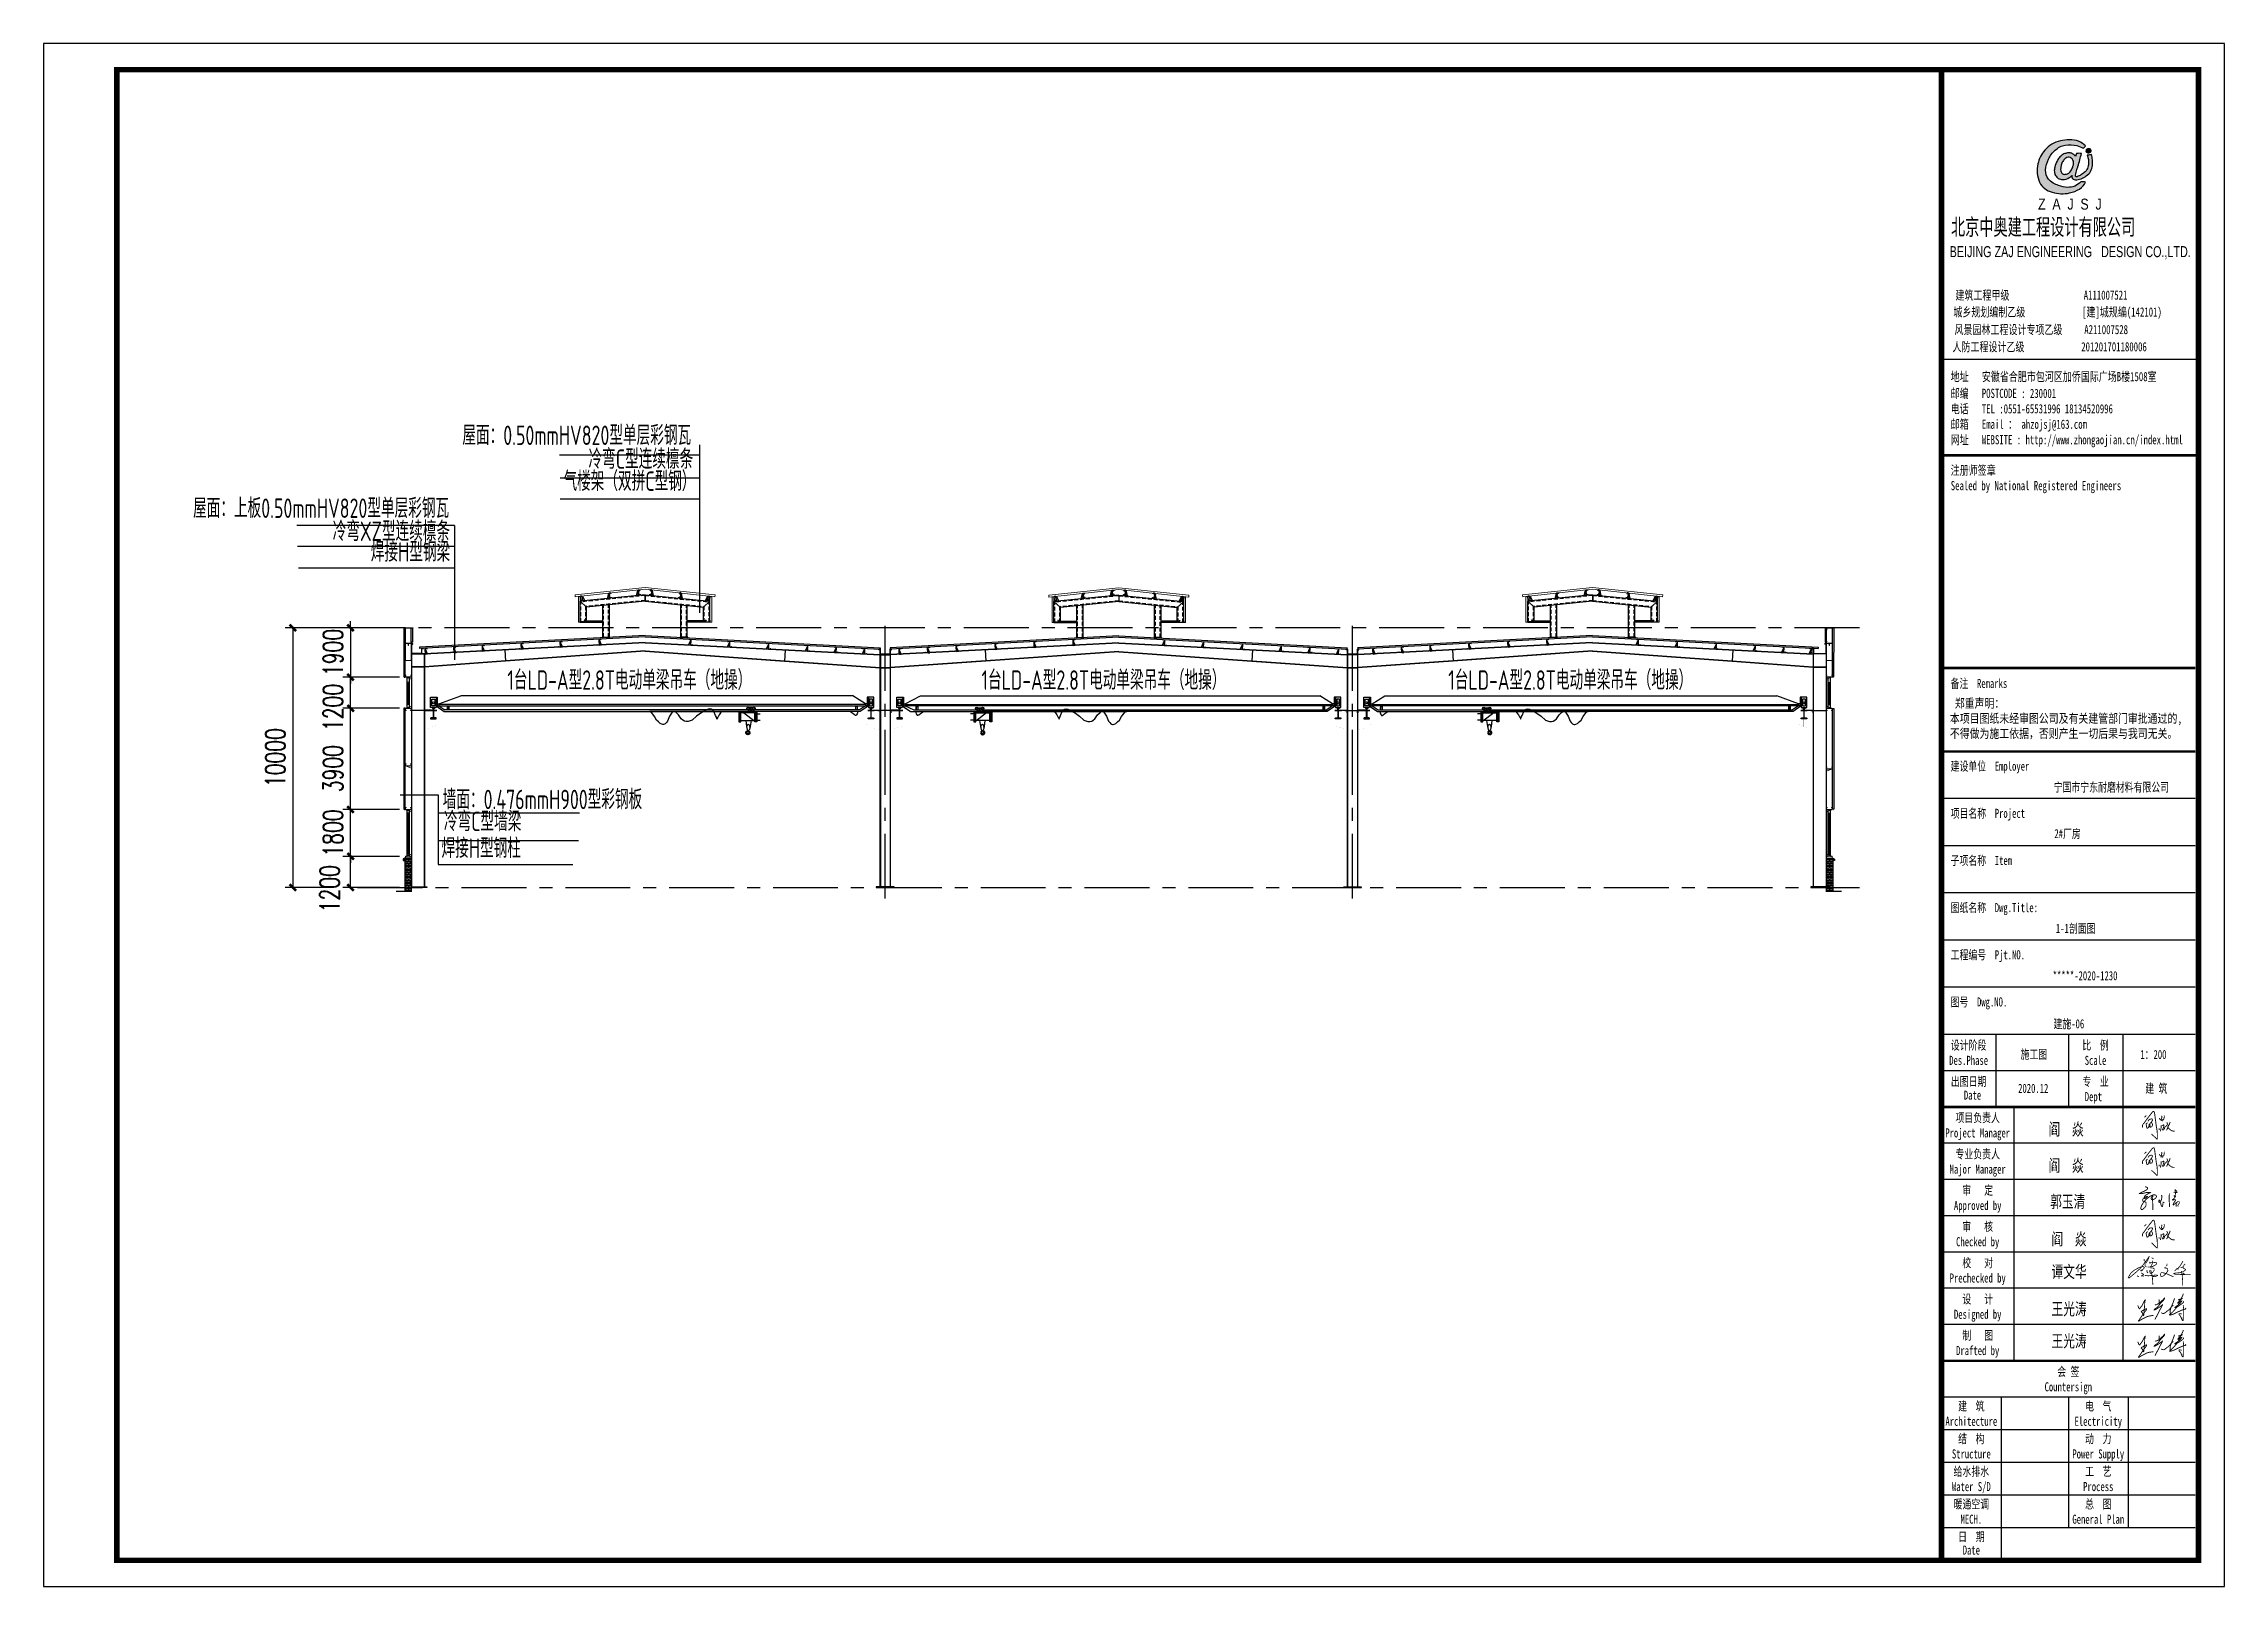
# Model space of a CAD drawing. Extents: x -33967 to 1773478, y -1022458 to -784650.
# Drawn here: x 810415 to 894415, y -875727 to -816327 of the extents above; entities that cross this region are included whole.
import ezdxf
from ezdxf.enums import TextEntityAlignment as Align

# ---------------------------------------------------------------- set-up
doc = ezdxf.new("R2010")
doc.units = 0
doc.header["$LTSCALE"] = 1000
doc.header["$MEASUREMENT"] = 0
for name, pattern in [('CENTERX2', [4, 2.5, -0.5, 0.5, -0.5]), ('DASHED', [0.75, 0.5, -0.25]), ('DOTE', [2.42, 2, -0.2, 0.02, -0.2])]:
    doc.linetypes.add(name, pattern=pattern)
for name, color, linetype in [('002', 3, 'Continuous'), ('01', 1, 'Continuous'), ('14', 2, 'Continuous'), ('AXIS', 3, 'Continuous'), ('BOLT', 251, 'Continuous'), ('DIM1', 6, 'Continuous'), ('DOTE', 1, 'DOTE'), ('H-BLUE', 5, 'Continuous'), ('Prof', 2, 'Continuous'), ('PUB_TITLE', 4, 'Continuous'), ('PZ', 202, 'Continuous'), ('SPACE', 7, 'Continuous'), ('TEXT', 7, 'Continuous'), ('THIN', 7, 'Continuous'), ('吊车', 221, 'Continuous'), ('图框文字', 120, 'Continuous'), ('图签', 3, 'Continuous'), ('型钢', 6, 'Continuous'), ('填充', 251, 'Continuous'), ('墙线', 5, 'Continuous'), ('天沟', 2, 'Continuous'), ('柱子', 30, 'Continuous'), ('檩托板', 7, 'Continuous')]:
    doc.layers.add(name, color=color, linetype=linetype)
doc.layers.add('檩条', color=30, linetype='Continuous', lineweight=5)
doc.layers.add('螺栓', color=15, linetype='Continuous', lineweight=18)
doc.styles.add('_gyy_title_Arial', font='arial.ttf', dxfattribs={"width": 0.7})
doc.styles.add('_gyy_title_ST', font='', dxfattribs={"width": 0.8})
doc.styles.add('_TCH_DIM_T3', font='SIMPLEX', dxfattribs={"width": 0.705882, "bigfont": 'GBCBIG'})
doc.styles.add('HZ', font='txt.shx', dxfattribs={"width": 0.8, "bigfont": '000hztxt.shx'})
doc.styles.add('TSSD_Label', font='tssdeng.shx', dxfattribs={"width": 0.7, "bigfont": 'hztxt.shx'})
doc.styles.get('_gyy_title_ST').set_extended_font_data('SimSun')
doc.dimstyles.new('TCH_250', dxfattribs={"dimtxt": 750, "dimasz": 250, "dimexe": 300, "dimexo": 300, "dimgap": 300, "dimtad": 1, "dimdec": 0, "dimzin": 0, "dimdsep": 46, "dimtxsty": '_TCH_DIM_T3', "dimblk": 'ARCHTICK', "dimcen": 0.09, "dimclrd": 3, "dimclre": 3, "dimclrt": 7, "dimazin": 2, "dimtfac": 1, "dimtdec": 0, "dimtix": 1, "dimtmove": 2, "dimatfit": 3, "dimfxl": 1, "dimtolj": 1, "dimtzin": 0, "dimarcsym": 0})

msp = doc.modelspace()

# ---------------------------------------------------------------- texts
at = {"color": 1, "insert": (883884.7, -823050.5), "char_height": 718.199, "width": 9393.636, "attachment_point": 1, "style": 'HZ'}
msp.add_mtext('北京中奥建工程设计有限公司', dxfattribs=at)
at = {"layer": 'PUB_TITLE', "width": 0.7}
for s, height, style, p in [('BEIJING ZAJ ENGINEERING   DESIGN CO.,LTD.', 424.242, '_gyy_title_Arial', (888477.6, -824547.8)), ('城乡规划编制乙级             [建]城规编(142101)', 353.535, '_gyy_title_ST', (887991.3, -826834.7)), ('建筑工程甲级                 A111007521             ', 353.535, '_gyy_title_ST', (888463.4, -826186.1)), ('风景园林工程设计专项乙级     A211007528           ', 353.535, '_gyy_title_ST', (888287.4, -827512.9)), ('人防工程设计乙级             201201701180006', 353.535, '_gyy_title_ST', (887684.5, -828174.5)), ('设计阶段', 349.18, '_gyy_title_ST', (884564, -855061.2)), ('比  例', 349.18, '_gyy_title_ST', (889452.5, -855061.2)), ('Des.Phase', 349.18, '_gyy_title_ST', (884564, -855647.8)), ('Scale', 349.18, '_gyy_title_ST', (889452.5, -855647.8)), ('出图日期', 349.18, '_gyy_title_ST', (884564, -856458)), ('Date', 349.18, '_gyy_title_ST', (884714.3, -856987.3)), ('专  业', 349.18, '_gyy_title_ST', (889452.5, -856458)), ('Dept ', 349.18, '_gyy_title_ST', (889452.5, -857044.6)), ('项目负责人', 349.18, '_gyy_title_ST', (884913.2, -857854.7)), ('Project Manager', 349.176, '_gyy_title_ST', (884913.2, -858441.3)), ('专业负责人', 349.18, '_gyy_title_ST', (884913.2, -859251.4)), ('Major Manager', 349.176, '_gyy_title_ST', (884913.2, -859838)), ('Approved by', 349.176, '_gyy_title_ST', (884913.2, -861234.7)), ('审   定', 349.18, '_gyy_title_ST', (884913.2, -860648.1)), ('审   核', 349.18, '_gyy_title_ST', (884913.2, -862044.8)), ('Checked by', 349.18, '_gyy_title_ST', (884913.2, -862631.4)), ('校   对', 349.18, '_gyy_title_ST', (884913.2, -863441.5)), ('Prechecked by', 349.176, '_gyy_title_ST', (884913.2, -864028.1)), ('Designed by', 349.176, '_gyy_title_ST', (884913.2, -865424.8)), ('设   计', 349.18, '_gyy_title_ST', (884913.2, -864838.2)), ('制   图', 349.18, '_gyy_title_ST', (884913.2, -866234.9)), ('Drafted by', 349.18, '_gyy_title_ST', (884913.2, -866821.5)), ('会 签', 349.18, '_gyy_title_ST', (888405, -867631.6)), ('建  筑', 349.18, '_gyy_title_ST', (884668.8, -868958.5)), ('Countersign', 349.176, '_gyy_title_ST', (888405, -868218.2)), ('电  气', 349.18, '_gyy_title_ST', (889557.3, -868958.5)), ('Architecture', 349.176, '_gyy_title_ST', (884668.8, -869545.1)), ('Electricity', 349.176, '_gyy_title_ST', (889557.3, -869545.1)), ('结  构', 349.18, '_gyy_title_ST', (884668.8, -870215.5)), ('动  力', 349.18, '_gyy_title_ST', (889557.3, -870215.5)), ('Structure', 349.18, '_gyy_title_ST', (884668.8, -870802.1)), ('给水排水', 349.18, '_gyy_title_ST', (884668.8, -871472.5)), ('Power Supply', 349.176, '_gyy_title_ST', (889557.3, -870802.1)), ('工  艺', 349.18, '_gyy_title_ST', (889557.3, -871472.5)), ('Water S/D', 349.18, '_gyy_title_ST', (884668.8, -872059.1)), ('Process', 349.18, '_gyy_title_ST', (889557.3, -872059.1)), ('暖通空调', 349.18, '_gyy_title_ST', (884668.8, -872729.6)), ('总  图', 349.18, '_gyy_title_ST', (889557.3, -872729.6)), ('日  期', 349.18, '_gyy_title_ST', (884668.8, -873986.6)), ('MECH.', 349.18, '_gyy_title_ST', (884668.8, -873316.2)), ('General Plan', 349.176, '_gyy_title_ST', (889557.3, -873316.2)), ('Date', 349.18, '_gyy_title_ST', (884668.8, -874503.4))]:
    msp.add_text(s, height=height, dxfattribs=dict(at, style=style)).set_placement(p, align=Align.CENTER)
at = {"layer": 'PUB_TITLE', "style": '_gyy_title_ST', "width": 0.7}
for s, height, p in [('地址   安徽省合肥市包河区加侨国际广场B楼1508室', 353.535, (883874.3, -829323.1)), ('邮编   POSTCODE : 230001', 353.535, (883874.3, -829968.8)), ('邮箱   Email ： ahzojsj@163.com', 353.535, (883874.3, -831156.7)), ('电话   TEL :0551-65531996 18134520996', 353.535, (883874.3, -830562.8)), ('网址   WEBSITE : http://www.zhongaojian.cn/index.html', 353.535, (883874.3, -831754.2)), ('注册师签章', 353.53, (883874.3, -832927.9)), ('Sealed by National Registered Engineers', 353.535, (883876.3, -833521.8)), ('备注  Remarks', 349.176, (883869.9, -841133.7)), ('建设单位  Employer', 349.176, (883869.9, -844320.6)), ('项目名称  Project', 349.176, (883869.9, -846136.3)), ('子项名称  Item', 349.18, (883869.9, -847952)), ('图纸名称  Dwg.Title:', 349.176, (883869.9, -849767.7)), ('工程编号  Pjt.NO.', 349.176, (883869.9, -851583.5)), ('图号  Dwg.NO.', 349.176, (883869.9, -853399.2))]:
    msp.add_text(s, height=height, dxfattribs=at).set_placement(p)
at = {"layer": 'PUB_TITLE', "color": 2, "style": '_gyy_title_ST', "width": 0.7}
for s, height, p in [('宁国市宁东耐磨材料有限公司', 349.176, (890062.9, -844945.7)), ('2#厂房', 349.18, (888375.2, -846736.7))]:
    msp.add_text(s, height=height, dxfattribs=at).set_placement(p, align=Align.MIDDLE)
at = {"layer": 'PUB_TITLE', "color": 6, "style": '_gyy_title_ST', "width": 0.7}
msp.add_text('1-1剖面图', height=349.18, dxfattribs=at).set_placement((888688.9, -850382.9), align=Align.MIDDLE)
at = {"layer": 'PUB_TITLE', "color": 2, "style": '_gyy_title_ST', "width": 0.7}
msp.add_text('*****-2020-1230', height=349.176, dxfattribs=at).set_placement((889048.3, -852388.9), align=Align.CENTER)
at = {"layer": 'PUB_TITLE', "color": 6, "style": '_gyy_title_ST', "width": 0.7}
msp.add_text('建施-06', height=349.18, dxfattribs=at).set_placement((888425, -854240.9), align=Align.CENTER)
at = {"layer": 'PUB_TITLE', "insert": (883840.7, -841548.7), "char_height": 349.176, "width": 11173.63, "attachment_point": 1, "style": '_gyy_title_ST'}
msp.add_mtext(' 郑重声明：\\P本项目图纸未经审图公司及有关建管部门审批通过的,\\P不得做为施工依据，否则产生一切后果与我司无关。', dxfattribs=at)
at = {"layer": 'TEXT', "color": 3, "style": '_gyy_title_ST', "width": 0.7}
for s, p in [('阎  焱', (887644.4, -858361)), ('阎  焱', (887644.4, -859757.7)), ('郭玉清', (887707.3, -861146.5)), ('阎  焱', (887757.7, -862589)), ('谭文华', (887757.7, -863847.2)), ('王光涛', (887757.7, -865280.9)), ('王光涛', (887757.7, -866516.9))]:
    msp.add_text(s, height=471.58, dxfattribs=at).set_placement(p)
at = {"layer": 'THIN', "style": 'TSSD_Label', "width": 0.7}
for s, p in [('屋面：0.50mmHV820型单层彩钢瓦', (835357.2, -832007)), ('冷弯C型连续檩条', (835437.9, -832924.2)), ('气楼架（双拼C型钢）', (835524.3, -833772.8)), ('屋面：上板0.50mmHV820型单层彩钢瓦', (826035.1, -834814.5)), ('冷弯XZ型连续檩条', (826072.4, -835701.9)), ('焊接H型钢梁', (826075.4, -836498.3)), ('冷弯C型墙梁', (828818, -846875.5)), ('焊接H型钢柱', (828801.4, -847904.5))]:
    msp.add_text(s, height=750, dxfattribs=at).set_placement(p, align=Align.BOTTOM_RIGHT)
for s, p in [('1台LD-A型2.8T电动单梁吊车（地操）', (828278.4, -841206.8, 10.5)), ('1台LD-A型2.8T电动单梁吊车（地操）', (846541.9, -841206.8, 4.4)), ('1台LD-A型2.8T电动单梁吊车（地操）', (864520.2, -841206.8, 5.8)), ('墙面：0.476mmH900型彩钢板', (825787.9, -845803.2, -474.7))]:
    msp.add_text(s, height=750, dxfattribs=at).set_placement(p)
at = {"layer": '图框文字', "color": 7, "style": '_gyy_title_ST', "width": 0.7}
for s, p in [('施工图', (887078.6, -855411.1)), ('1：200', (891680.8, -855422.1)), ('2020.12', (887052.7, -856725.6)), ('建 筑', (891795, -856725.6))]:
    msp.add_text(s, height=349.18, dxfattribs=at).set_placement(p, align=Align.CENTER)

# ---------------------------------------------------------------- blocks, each defined once
blk = doc.blocks.new('_ArchTick')
at = {"color": 0, "linetype": 'ByBlock', "const_width": 0.4}
blk.add_lwpolyline([(-0.5, -0.5), (0.5, 0.5)], dxfattribs=at)
blk = doc.blocks.new('*D33')
at = {"layer": 'AXIS', "color": 3, "lineweight": -2, "transparency": 16777216}
for p, q in [((824121, -847619), (821938, -847619)), ((822238, -848819), (822238, -847619)), ((824121, -848819), (821938, -848819))]:
    blk.add_line(p, q, dxfattribs=at)
at = {"layer": 'Defpoints', "color": 0, "transparency": 16777216}
for p in [(822238, -847619), (824421, -847619, 4), (824421, -848819, 4)]:
    blk.add_point(p, dxfattribs=at)
at = {"layer": 'AXIS', "color": 3, "lineweight": -2, "transparency": 16777216, "xscale": 250, "yscale": 250, "zscale": 250}
for p, rotation in [((822238, -847619), 90), ((822238, -848819), 270)]:
    blk.add_blockref('_ArchTick', p, dxfattribs=dict(at, rotation=rotation))
at = {"layer": 'AXIS', "color": 7, "transparency": 16777216, "insert": (821436, -848865), "char_height": 750, "attachment_point": 5, "rotation": 90, "style": '_TCH_DIM_T3'}
blk.add_mtext('\\A1;1200', dxfattribs=at)
blk = doc.blocks.new('*D34')
at = {"layer": 'AXIS', "color": 3, "lineweight": -2, "transparency": 16777216}
for p, q in [((824121, -845819), (821938, -845819)), ((822238, -845819), (822238, -845569)), ((822238, -847619), (822238, -845819)), ((824121, -847619), (821938, -847619)), ((822238, -847619), (822238, -847869))]:
    blk.add_line(p, q, dxfattribs=at)
at = {"layer": 'Defpoints', "color": 0, "transparency": 16777216}
for p in [(822238, -845819), (824421, -845819, 4), (824421, -847619, 4)]:
    blk.add_point(p, dxfattribs=at)
at = {"layer": 'AXIS', "color": 3, "lineweight": -2, "transparency": 16777216, "xscale": 250, "yscale": 250, "zscale": 250}
for p, rotation in [((822238, -845819), 270), ((822238, -847619), 90)]:
    blk.add_blockref('_ArchTick', p, dxfattribs=dict(at, rotation=rotation))
at = {"layer": 'AXIS', "color": 7, "transparency": 16777216, "insert": (821563, -846719), "char_height": 750, "attachment_point": 5, "rotation": 90, "style": '_TCH_DIM_T3'}
blk.add_mtext('\\A1;1800', dxfattribs=at)
blk = doc.blocks.new('*D35')
at = {"layer": 'AXIS', "color": 3, "lineweight": -2, "transparency": 16777216}
for p, q in [((824121, -841919), (821938, -841919)), ((822238, -845819), (822238, -841919)), ((824121, -845819), (821938, -845819))]:
    blk.add_line(p, q, dxfattribs=at)
at = {"layer": 'Defpoints', "color": 0, "transparency": 16777216}
for p in [(822238, -841919), (824421, -841919, 4), (824421, -845819, 4)]:
    blk.add_point(p, dxfattribs=at)
at = {"layer": 'AXIS', "color": 3, "lineweight": -2, "transparency": 16777216, "xscale": 250, "yscale": 250, "zscale": 250}
for p, rotation in [((822238, -841919), 90), ((822238, -845819), 270)]:
    blk.add_blockref('_ArchTick', p, dxfattribs=dict(at, rotation=rotation))
at = {"layer": 'AXIS', "color": 7, "transparency": 16777216, "insert": (821563, -844240), "char_height": 750, "attachment_point": 5, "rotation": 90, "style": '_TCH_DIM_T3'}
blk.add_mtext('\\A1;3900', dxfattribs=at)
blk = doc.blocks.new('*D36')
at = {"layer": 'AXIS', "color": 3, "lineweight": -2, "transparency": 16777216}
for p, q in [((824121, -840719), (821938, -840719)), ((822238, -841919), (822238, -840719)), ((824121, -841919), (821938, -841919))]:
    blk.add_line(p, q, dxfattribs=at)
at = {"layer": 'Defpoints', "color": 0, "transparency": 16777216}
for p in [(822238, -840719), (824421, -840719, 4), (824421, -841919, 4)]:
    blk.add_point(p, dxfattribs=at)
at = {"layer": 'AXIS', "color": 3, "lineweight": -2, "transparency": 16777216, "xscale": 250, "yscale": 250, "zscale": 250}
for p, rotation in [((822238, -840719), 90), ((822238, -841919), 270)]:
    blk.add_blockref('_ArchTick', p, dxfattribs=dict(at, rotation=rotation))
at = {"layer": 'AXIS', "color": 7, "transparency": 16777216, "insert": (821563, -841886), "char_height": 750, "attachment_point": 5, "rotation": 90, "style": '_TCH_DIM_T3'}
blk.add_mtext('\\A1;1200', dxfattribs=at)
blk = doc.blocks.new('*D37')
at = {"layer": 'AXIS', "color": 3, "lineweight": -2, "transparency": 16777216}
for p, q in [((823933, -838819), (821938, -838819)), ((822238, -838819), (822238, -838569)), ((822238, -838819), (822238, -840719)), ((824121, -840719), (821938, -840719)), ((822238, -840719), (822238, -840969))]:
    blk.add_line(p, q, dxfattribs=at)
at = {"layer": 'Defpoints', "color": 0, "transparency": 16777216}
for p in [(824233, -838819, 4), (822238, -840719), (824421, -840719, 4)]:
    blk.add_point(p, dxfattribs=at)
at = {"layer": 'AXIS', "color": 3, "lineweight": -2, "transparency": 16777216, "xscale": 250, "yscale": 250, "zscale": 250}
for p, rotation in [((822238, -838819), 270), ((822238, -840719), 90)]:
    blk.add_blockref('_ArchTick', p, dxfattribs=dict(at, rotation=rotation))
at = {"layer": 'AXIS', "color": 7, "transparency": 16777216, "insert": (821563, -839769), "char_height": 750, "attachment_point": 5, "rotation": 90, "style": '_TCH_DIM_T3'}
blk.add_mtext('\\A1;1900', dxfattribs=at)
blk = doc.blocks.new('*D38')
at = {"layer": 'AXIS', "color": 3, "lineweight": -2, "transparency": 16777216}
for p, q in [((823933, -838819), (819714, -838819)), ((820014, -838819), (820014, -848819)), ((821588, -848819), (819714, -848819))]:
    blk.add_line(p, q, dxfattribs=at)
at = {"layer": 'Defpoints', "color": 0, "transparency": 16777216}
for p in [(824233, -838819, 4), (820014, -848819), (821888, -848819, -2)]:
    blk.add_point(p, dxfattribs=at)
at = {"layer": 'AXIS', "color": 3, "lineweight": -2, "transparency": 16777216, "xscale": 250, "yscale": 250, "zscale": 250}
for p, rotation in [((820014, -838819), 90), ((820014, -848819), 270)]:
    blk.add_blockref('_ArchTick', p, dxfattribs=dict(at, rotation=rotation))
at = {"layer": 'AXIS', "color": 7, "transparency": 16777216, "insert": (819339, -843819), "char_height": 750, "attachment_point": 5, "rotation": 90, "style": '_TCH_DIM_T3'}
blk.add_mtext('\\A1;10000', dxfattribs=at)
blk = doc.blocks.new('A$C7FFE76A9')
at = {"layer": 'BOLT'}
for p, q in [((1290, 1682), (1308, 1684)), ((1290, 1682), (1291, 1671)), ((1290, 1682), (1290, 1682)), ((1294, 1688), (1296, 1667)), ((1301, 1688), (1294, 1688)), ((1294, 1682), (1302, 1683)), ((1301, 1688), (1304, 1689)), ((1303, 1667), (1301, 1688)), ((1304, 1689), (1306, 1668)), ((1304, 1684), (1308, 1685)), ((1304, 1684), (1304, 1684)), ((1304, 1684), (1304, 1684)), ((1308, 1684), (1323, 1686)), ((1308, 1685), (1323, 1686)), ((1309, 1673), (1308, 1685)), ((1323, 1690), (1320, 1690)), ((1320, 1690), (1322, 1669)), ((1321, 1686), (1321, 1686)), ((1321, 1686), (1321, 1685)), ((1323, 1690), (1330, 1691)), ((1325, 1670), (1323, 1690)), ((1334, 1686), (1323, 1685)), ((1330, 1691), (1332, 1670)), ((1334, 1686), (1335, 1676)), ((2409, 1794), (2427, 1796)), ((2409, 1794), (2411, 1783)), ((2409, 1794), (2409, 1794)), ((2411, 1783), (2429, 1785)), ((2421, 1800), (2413, 1799)), ((2413, 1799), (2415, 1779)), ((2414, 1794), (2421, 1795)), ((2415, 1784), (2422, 1785)), ((2415, 1779), (2423, 1780)), ((2419, 1695), (2437, 1696)), ((2421, 1684), (2419, 1695)), ((2420, 1684), (2421, 1684)), ((2421, 1800), (2423, 1801)), ((2423, 1779), (2421, 1800)), ((2421, 1684), (2439, 1686)), ((2423, 1801), (2425, 1780)), ((2423, 1796), (2423, 1796)), ((2423, 1796), (2423, 1796)), ((2423, 1796), (2427, 1796)), ((2423, 1779), (2425, 1780)), ((2423, 1700), (2430, 1701)), ((2425, 1679), (2423, 1700)), ((2424, 1695), (2431, 1696)), ((2425, 1784), (2429, 1785)), ((2425, 1780), (2425, 1780)), ((2425, 1684), (2432, 1685)), ((2433, 1680), (2425, 1679)), ((2427, 1796), (2442, 1798)), ((2427, 1796), (2442, 1797)), ((2429, 1785), (2427, 1796)), ((2429, 1785), (2444, 1787)), ((2429, 1785), (2444, 1786)), ((2429, 1785), (2429, 1785)), ((2429, 1785), (2429, 1785)), ((2430, 1701), (2433, 1680)), ((2430, 1701), (2433, 1701)), ((2435, 1680), (2433, 1701)), ((2433, 1701), (2433, 1701)), ((2433, 1697), (2437, 1697)), ((2433, 1680), (2435, 1680)), ((2435, 1685), (2439, 1685)), ((2435, 1685), (2435, 1685)), ((2435, 1685), (2435, 1685)), ((2437, 1697), (2452, 1698)), ((2437, 1696), (2452, 1698)), ((2437, 1697), (2437, 1697)), ((2437, 1697), (2437, 1697)), ((2437, 1697), (2439, 1685)), ((2442, 1802), (2439, 1802)), ((2439, 1802), (2442, 1781)), ((2439, 1685), (2454, 1687)), ((2439, 1686), (2454, 1687)), ((2440, 1798), (2440, 1798)), ((2440, 1798), (2440, 1797)), ((2442, 1802), (2449, 1803)), ((2444, 1782), (2442, 1802)), ((2453, 1798), (2442, 1797)), ((2444, 1782), (2442, 1781)), ((2442, 1781), (2442, 1782)), ((2454, 1788), (2444, 1787)), ((2451, 1782), (2444, 1782)), ((2449, 1803), (2451, 1782)), ((2449, 1703), (2449, 1702)), ((2452, 1682), (2449, 1703)), ((2452, 1703), (2449, 1703)), ((2451, 1686), (2451, 1687)), ((2451, 1686), (2451, 1686)), ((2459, 1704), (2452, 1703)), ((2452, 1703), (2454, 1682)), ((2463, 1699), (2452, 1698)), ((2454, 1682), (2452, 1682)), ((2453, 1798), (2454, 1788)), ((2464, 1688), (2453, 1687)), ((2454, 1682), (2461, 1683)), ((2461, 1683), (2459, 1704)), ((2464, 1688), (2463, 1699)), ((2932, 1688), (2933, 1699)), ((2932, 1688), (2943, 1687)), ((2933, 1699), (2944, 1698)), ((2935, 1683), (2937, 1704)), ((2942, 1682), (2935, 1683)), ((2937, 1704), (2944, 1703)), ((2943, 1798), (2942, 1788)), ((2942, 1788), (2953, 1787)), ((2944, 1703), (2942, 1682)), ((2942, 1682), (2945, 1682)), ((2943, 1798), (2954, 1797)), ((2958, 1685), (2943, 1687)), ((2958, 1686), (2943, 1687)), ((2944, 1703), (2947, 1703)), ((2959, 1697), (2944, 1698)), ((2959, 1696), (2944, 1698)), ((2947, 1803), (2945, 1782)), ((2945, 1782), (2952, 1782)), ((2945, 1682), (2947, 1703)), ((2945, 1686), (2945, 1687)), ((2945, 1686), (2945, 1686)), ((2954, 1802), (2947, 1803)), ((2947, 1703), (2947, 1702)), ((2952, 1782), (2954, 1802)), ((2952, 1782), (2955, 1781)), ((2968, 1785), (2953, 1787)), ((2968, 1785), (2953, 1786)), ((2954, 1802), (2957, 1802)), ((2969, 1796), (2954, 1798)), ((2969, 1796), (2954, 1797)), ((2957, 1802), (2955, 1781)), ((2955, 1781), (2955, 1782)), ((2956, 1798), (2956, 1798)), ((2956, 1798), (2956, 1797)), ((2959, 1697), (2958, 1685)), ((2976, 1684), (2958, 1686)), ((2962, 1685), (2958, 1685)), ((2963, 1697), (2959, 1697)), ((2959, 1697), (2959, 1697)), ((2959, 1697), (2959, 1697)), ((2977, 1695), (2959, 1696)), ((2961, 1680), (2963, 1701)), ((2964, 1680), (2961, 1680)), ((2962, 1685), (2962, 1685)), ((2962, 1685), (2962, 1685)), ((2966, 1701), (2963, 1701)), ((2963, 1701), (2963, 1701)), ((2966, 1701), (2964, 1680)), ((2972, 1684), (2964, 1685)), ((2964, 1680), (2971, 1679)), ((2973, 1695), (2965, 1696)), ((2973, 1700), (2966, 1701)), ((2968, 1785), (2969, 1796)), ((2968, 1785), (2968, 1785)), ((2968, 1785), (2968, 1785)), ((2986, 1783), (2968, 1785)), ((2972, 1784), (2968, 1785)), ((2987, 1794), (2969, 1796)), ((2973, 1796), (2969, 1796)), ((2973, 1801), (2971, 1780)), ((2971, 1780), (2971, 1780)), ((2974, 1779), (2971, 1780)), ((2971, 1679), (2973, 1700)), ((2976, 1800), (2973, 1801)), ((2973, 1796), (2973, 1796)), ((2973, 1796), (2973, 1796)), ((2974, 1779), (2976, 1800)), ((2982, 1784), (2974, 1785)), ((2981, 1779), (2974, 1780)), ((2983, 1794), (2975, 1795)), ((2976, 1800), (2983, 1799)), ((2976, 1684), (2977, 1695)), ((2976, 1684), (2976, 1684)), ((2983, 1799), (2981, 1779)), ((2987, 1794), (2986, 1783)), ((2987, 1794), (2987, 1794)), ((4063, 1686), (4062, 1676)), ((4063, 1686), (4073, 1685)), ((4066, 1691), (4064, 1670)), ((4074, 1690), (4066, 1691)), ((4072, 1670), (4074, 1690)), ((4088, 1684), (4073, 1686)), ((4088, 1685), (4073, 1686)), ((4074, 1690), (4076, 1690)), ((4076, 1690), (4074, 1669)), ((4076, 1686), (4076, 1686)), ((4076, 1686), (4076, 1685)), ((4087, 1673), (4088, 1685)), ((4092, 1684), (4088, 1685)), ((4106, 1682), (4088, 1684)), ((4093, 1689), (4091, 1668)), ((4092, 1684), (4092, 1684)), ((4092, 1684), (4092, 1684)), ((4095, 1688), (4093, 1689)), ((4093, 1667), (4095, 1688)), ((4095, 1688), (4103, 1688)), ((4102, 1682), (4095, 1683)), ((4103, 1688), (4101, 1667)), ((4106, 1682), (4105, 1671)), ((4106, 1682), (4106, 1682)), ((1291, 1671), (1309, 1673)), ((1295, 1672), (1303, 1673)), ((1296, 1667), (1303, 1668)), ((1300, 1583), (1318, 1585)), ((1301, 1572), (1300, 1583)), ((1301, 1572), (1319, 1574)), ((1301, 1572), (1301, 1572)), ((1303, 1667), (1306, 1668)), ((1304, 1588), (1311, 1589)), ((1306, 1567), (1304, 1588)), ((1304, 1583), (1312, 1584)), ((1305, 1672), (1309, 1673)), ((1305, 1573), (1313, 1573)), ((1306, 1668), (1306, 1668)), ((1313, 1568), (1306, 1567)), ((1309, 1673), (1324, 1675)), ((1309, 1673), (1324, 1674)), ((1309, 1673), (1309, 1673)), ((1309, 1673), (1309, 1673)), ((1311, 1589), (1313, 1568)), ((1311, 1589), (1314, 1589)), ((1313, 1568), (1316, 1568)), ((1316, 1568), (1314, 1589)), ((1314, 1589), (1314, 1589)), ((1314, 1585), (1318, 1585)), ((1315, 1573), (1319, 1573)), ((1315, 1573), (1315, 1573)), ((1315, 1573), (1315, 1573)), ((1318, 1585), (1333, 1587)), ((1318, 1585), (1333, 1586)), ((1318, 1585), (1318, 1585)), ((1318, 1585), (1318, 1585)), ((1318, 1585), (1319, 1573)), ((1319, 1573), (1334, 1575)), ((1319, 1574), (1334, 1575)), ((1325, 1670), (1322, 1669)), ((1322, 1669), (1322, 1670)), ((1335, 1676), (1324, 1675)), ((1332, 1670), (1325, 1670)), ((1330, 1591), (1330, 1590)), ((1332, 1570), (1330, 1591)), ((1332, 1591), (1330, 1591)), ((1332, 1591), (1335, 1570)), ((1332, 1574), (1332, 1575)), ((1332, 1575), (1332, 1574)), ((1335, 1570), (1332, 1570)), ((1340, 1592), (1333, 1591)), ((1344, 1587), (1333, 1586)), ((1345, 1576), (1334, 1575)), ((1335, 1570), (1342, 1571)), ((1342, 1571), (1340, 1592)), ((1345, 1576), (1344, 1587)), ((4052, 1576), (4053, 1587)), ((4052, 1576), (4062, 1575)), ((4053, 1587), (4063, 1586)), ((4054, 1571), (4056, 1592)), ((4062, 1570), (4054, 1571)), ((4056, 1592), (4064, 1591)), ((4062, 1676), (4072, 1675)), ((4064, 1591), (4062, 1570)), ((4077, 1573), (4062, 1575)), ((4077, 1574), (4062, 1575)), ((4062, 1570), (4064, 1570)), ((4078, 1585), (4063, 1587)), ((4078, 1585), (4063, 1586)), ((4064, 1670), (4072, 1670)), ((4064, 1570), (4066, 1591)), ((4064, 1591), (4066, 1591)), ((4065, 1574), (4065, 1575)), ((4065, 1575), (4065, 1574)), ((4066, 1591), (4066, 1590)), ((4087, 1673), (4072, 1675)), ((4087, 1673), (4072, 1674)), ((4072, 1670), (4074, 1669)), ((4074, 1669), (4074, 1670)), ((4078, 1585), (4077, 1573)), ((4095, 1572), (4077, 1574)), ((4081, 1573), (4077, 1573)), ((4082, 1585), (4078, 1585)), ((4096, 1583), (4078, 1585)), ((4078, 1585), (4078, 1585)), ((4078, 1585), (4078, 1585)), ((4081, 1568), (4083, 1589)), ((4081, 1573), (4081, 1573)), ((4081, 1573), (4081, 1573)), ((4083, 1568), (4081, 1568)), ((4085, 1589), (4083, 1568)), ((4085, 1589), (4083, 1589)), ((4083, 1589), (4083, 1589)), ((4083, 1568), (4091, 1567)), ((4091, 1573), (4084, 1573)), ((4093, 1588), (4085, 1589)), ((4092, 1583), (4085, 1584)), ((4087, 1673), (4087, 1673)), ((4087, 1673), (4087, 1673)), ((4105, 1671), (4087, 1673)), ((4091, 1672), (4087, 1673)), ((4091, 1668), (4091, 1668)), ((4093, 1667), (4091, 1668)), ((4091, 1567), (4093, 1588)), ((4101, 1667), (4093, 1668)), ((4101, 1672), (4094, 1673)), ((4095, 1572), (4096, 1583)), ((4095, 1572), (4095, 1572))]:
    blk.add_line(p, q, dxfattribs=at)
for centre, start, end in [((1300, 1684), 133.226, 190.53851), ((1325, 1686), 0.88268, 58.19519), ((2419, 1796), 133.226, 190.53851), ((2420, 1784), 180.88268, 238.19519), ((2429, 1696), 133.226, 190.53851), ((2430, 1684), 180.88268, 238.19519), ((2444, 1798), 0.88268, 58.19519), ((2445, 1786), 313.226, 10.53851), ((2454, 1699), 0.88268, 58.19519), ((2455, 1687), 313.226, 10.53851), ((2941, 1687), 169.46149, 226.774), ((2942, 1699), 121.80481, 179.11732), ((2951, 1786), 169.46149, 226.774), ((2952, 1798), 121.80481, 179.11732), ((2966, 1684), 301.80481, 359.11732), ((2967, 1696), 349.46149, 46.774), ((2976, 1784), 301.80481, 359.11732), ((2977, 1796), 349.46149, 46.774), ((4072, 1686), 121.80481, 179.11732), ((4097, 1684), 349.46149, 46.774), ((1301, 1672), 180.88268, 238.19519), ((1310, 1584), 133.226, 190.53851), ((1311, 1572), 180.88268, 238.19519), ((1326, 1674), 313.226, 10.53851), ((1335, 1587), 0.88268, 58.19519), ((1336, 1575), 313.226, 10.53851), ((4060, 1575), 169.46149, 226.774), ((4062, 1587), 121.80481, 179.11732), ((4070, 1674), 169.46149, 226.774), ((4086, 1572), 301.80481, 359.11732), ((4087, 1584), 349.46149, 46.774), ((4095, 1672), 301.80481, 359.11732)]:
    blk.add_arc(centre, 5.58, start, end, dxfattribs=at)
at = {"layer": 'Prof'}
for p, q in [((1328, 1545), (1311, 1714)), ((1318, 1715), (1335, 1545)), ((1324, 1730), (1364, 1734)), ((1365, 1727), (1325, 1723)), ((1375, 1705), (1373, 1720)), ((1382, 1706), (1375, 1705)), ((1380, 1721), (1382, 1706)), ((2447, 1657), (2430, 1826)), ((2437, 1827), (2454, 1657)), ((2444, 1842), (2483, 1846)), ((2484, 1839), (2444, 1835)), ((2494, 1817), (2493, 1832)), ((2501, 1818), (2494, 1817)), ((2500, 1833), (2501, 1818)), ((2897, 1833), (2895, 1818)), ((2895, 1818), (2902, 1817)), ((2902, 1817), (2904, 1832)), ((2912, 1839), (2952, 1835)), ((2953, 1842), (2913, 1846)), ((2959, 1827), (2942, 1657)), ((2949, 1657), (2966, 1826)), ((4016, 1721), (4015, 1706)), ((4015, 1706), (4022, 1705)), ((4022, 1705), (4023, 1720)), ((4072, 1730), (4032, 1734)), ((4032, 1727), (4072, 1723)), ((4079, 1715), (4062, 1545)), ((4069, 1545), (4086, 1714)), ((1383, 1542), (1343, 1538)), ((1344, 1531), (1384, 1535)), ((1396, 1567), (1389, 1566)), ((1389, 1566), (1390, 1551)), ((1397, 1552), (1396, 1567)), ((2503, 1654), (2463, 1650)), ((2463, 1643), (2503, 1647)), ((2515, 1679), (2508, 1678)), ((2508, 1678), (2510, 1663)), ((2517, 1664), (2515, 1679)), ((2880, 1664), (2881, 1679)), ((2881, 1679), (2888, 1678)), ((2888, 1678), (2887, 1663)), ((2933, 1643), (2893, 1647)), ((2894, 1654), (2934, 1650)), ((3999, 1552), (4001, 1567)), ((4001, 1567), (4008, 1566)), ((4008, 1566), (4006, 1551)), ((4013, 1542), (4053, 1538)), ((4052, 1531), (4013, 1535))]:
    blk.add_line(p, q, dxfattribs=at)
for points in [[(275, 1455), (276, 1440, -0.414214), (269, 1432), (229, 1428, -0.414214), (221, 1435), (206, 1584, -0.414214), (213, 1593), (253, 1597, -0.414214), (262, 1590), (263, 1575), (270, 1575), (268, 1590, 0.414214), (252, 1604), (212, 1600, 0.414214), (199, 1583), (214, 1434, 0.414214), (230, 1421), (270, 1425, 0.414214), (283, 1441), (282, 1456)], [(5121, 1455), (5120, 1440, 0.414214), (5127, 1432), (5167, 1428, 0.414214), (5176, 1435), (5191, 1584, 0.414214), (5183, 1593), (5144, 1597, 0.414214), (5135, 1590), (5133, 1575), (5126, 1575), (5128, 1590, -0.414214), (5144, 1604), (5184, 1600, -0.414214), (5198, 1583), (5183, 1434, -0.414214), (5166, 1421), (5126, 1425, -0.414214), (5113, 1441), (5114, 1456)], [(348, 670), (363, 670, -0.414214), (371, 662), (371, 622, -0.414214), (363, 614), (213, 614, -0.414214), (205, 622), (205, 662, -0.414214), (213, 670), (228, 670), (228, 677), (213, 677, 0.414214), (198, 662), (198, 622, 0.414214), (213, 607), (363, 607, 0.414214), (378, 622), (378, 662, 0.414214), (363, 677), (348, 677)], [(5048, 670), (5033, 670, 0.414214), (5025, 662), (5025, 622, 0.414214), (5033, 614), (5183, 614, 0.414214), (5191, 622), (5191, 662, 0.414214), (5183, 670), (5168, 670), (5168, 677), (5183, 677, -0.414214), (5198, 662), (5198, 622, -0.414214), (5183, 607), (5033, 607, -0.414214), (5018, 622), (5018, 662, -0.414214), (5033, 677), (5048, 677)]]:
    blk.add_lwpolyline(points, format="xyb", close=True, dxfattribs=at)
for centre, radius, start, end in [((1326, 1715), 15, 95.71059, 185.71059), ((1326, 1715), 8, 95.71059, 185.71059), ((1365, 1719), 15, 5.71059, 95.71059), ((1365, 1719), 8, 5.71059, 95.71059), ((2445, 1827), 15, 95.71059, 185.71059), ((2445, 1827), 8, 95.71059, 185.71059), ((2485, 1831), 15, 5.71059, 95.71059), ((2485, 1831), 8, 5.71059, 95.71059), ((2912, 1831), 15, 84.28941, 174.28941), ((2912, 1831), 8, 84.28941, 174.28941), ((2951, 1827), 8, 354.28941, 84.28941), ((2951, 1827), 15, 354.28941, 84.28941), ((4031, 1719), 15, 84.28941, 174.28941), ((4031, 1719), 8, 84.28941, 174.28941), ((4071, 1715), 15, 354.28941, 84.28941), ((4071, 1715), 8, 354.28941, 84.28941), ((1342, 1546), 15, 185.71059, 275.71059), ((1342, 1546), 8, 185.71059, 275.71059), ((1382, 1550), 8, 275.71059, 5.71059), ((1382, 1550), 15, 275.71059, 5.71059), ((2462, 1658), 15, 185.71059, 275.71059), ((2462, 1658), 8, 185.71059, 275.71059), ((2502, 1662), 15, 275.71059, 5.71059), ((2502, 1662), 8, 275.71059, 5.71059), ((2895, 1662), 15, 174.28941, 264.28941), ((2895, 1662), 8, 174.28941, 264.28941), ((2934, 1658), 15, 264.28941, 354.28941), ((2934, 1658), 8, 264.28941, 354.28941), ((4014, 1550), 15, 174.28941, 264.28941), ((4014, 1550), 8, 174.28941, 264.28941), ((4054, 1546), 15, 264.28941, 354.28941), ((4054, 1546), 8, 264.28941, 354.28941)]:
    blk.add_arc(centre, radius, start, end, dxfattribs=at)
at = {"layer": 'PZ'}
for p, q in [((1251, 1513), (1301, 1711)), ((1301, 1711), (1311, 1712)), ((1301, 1711), (1321, 1519)), ((1330, 1520), (1311, 1712)), ((2370, 1624), (2421, 1823)), ((2421, 1823), (2430, 1824)), ((2421, 1823), (2440, 1631)), ((2449, 1632), (2430, 1824)), ((2947, 1632), (2966, 1824)), ((2976, 1823), (2956, 1631)), ((2976, 1823), (2966, 1824)), ((3026, 1624), (2976, 1823)), ((4066, 1520), (4086, 1712)), ((4095, 1711), (4076, 1519)), ((4095, 1711), (4086, 1712)), ((4146, 1513), (4095, 1711)), ((294, 1586), (277, 1584)), ((294, 1586), (381, 1426)), ((1301, 1518), (1251, 1513)), ((1301, 1518), (1319, 1539)), ((1321, 1519), (1330, 1520)), ((2421, 1629), (2370, 1624)), ((2421, 1629), (2438, 1651)), ((2440, 1631), (2449, 1632)), ((2956, 1631), (2947, 1632)), ((2976, 1629), (2958, 1651)), ((2976, 1629), (3026, 1624)), ((4076, 1519), (4066, 1520)), ((4095, 1518), (4078, 1539)), ((4095, 1518), (4146, 1513)), ((5102, 1586), (5015, 1426)), ((5102, 1586), (5119, 1584))]:
    blk.add_line(p, q, dxfattribs=at)
for points in [[(268, 1590), (286, 1416), (294, 1417), (276, 1591)], [(5128, 1590), (5110, 1416), (5103, 1417), (5120, 1591)], [(1341, 34), (1343, 14), (1053, 0), (1052, 20)], [(4055, 34), (4053, 14), (4343, 0), (4345, 20)]]:
    blk.add_lwpolyline(points, close=True, dxfattribs=at)
at = {"layer": '型钢'}
for p, q in [((2698, 1657), (198, 1407)), ((448, 1181), (198, 1407)), ((198, 607), (198, 1407)), ((2698, 1406), (448, 1181)), ((448, 607), (448, 1181)), ((1073, 21), (1073, 1243)), ((1323, 34), (1323, 1268)), ((2694, 1657), (2694, 1406)), ((2698, 1657), (5198, 1407)), ((2698, 1406), (4948, 1181)), ((2702, 1657), (2702, 1406)), ((4073, 34), (4073, 1268)), ((4323, 21), (4323, 1243)), ((4948, 1181), (5198, 1407)), ((4948, 607), (4948, 1181)), ((5198, 607), (5198, 1407)), ((198, 607), (448, 607)), ((448, 657), (1073, 657)), ((448, 607), (1073, 607)), ((4948, 657), (4323, 657)), ((4948, 607), (4323, 607)), ((5198, 607), (4948, 607))]:
    blk.add_line(p, q, dxfattribs=at)
at = {"layer": '型钢', "linetype": 'DASHED', "ltscale": 0.3}
for p, q in [((2698, 1627), (228, 1380)), ((228, 607), (228, 1380)), ((2698, 1436), (418, 1208)), ((418, 607), (418, 1208)), ((1103, 23), (1103, 1243)), ((1293, 32), (1293, 1268)), ((2698, 1627), (5168, 1380)), ((2698, 1436), (4978, 1208)), ((4103, 32), (4103, 1268)), ((4293, 23), (4293, 1243)), ((4978, 607), (4978, 1208)), ((5168, 607), (5168, 1380)), ((448, 647), (1073, 647)), ((4948, 647), (4323, 647))]:
    blk.add_line(p, q, dxfattribs=at)
at = {"layer": '螺栓'}
for points in [[(2698, 1871), (7, 1580), (0, 1648), (2698, 1939)], [(2698, 1871), (5390, 1580), (5396, 1648), (2698, 1939)]]:
    blk.add_lwpolyline(points, dxfattribs=at)
for points in [[(198, 607), (130, 607), (130, 1592), (198, 1592)], [(5198, 607), (5266, 607), (5266, 1592), (5198, 1592)]]:
    blk.add_lwpolyline(points, close=True, dxfattribs=at)
blk = doc.blocks.new('LT')
at = {"layer": '檩托板', "elevation": 0}
for points in [[(1356482, 98210), (1356488, 98210), (1356498, 98018), (1356492, 98018)], [(1356488, 98200), (1356498, 98018), (1356568, 98022)]]:
    blk.add_lwpolyline(points, close=True, dxfattribs=at)
at = {"layer": '檩条', "color": 1, "linetype": 'Continuous'}
for p, q in [((1356504, 98171, -2), (1356464, 98169, -2)), ((1356509, 98080, -2), (1356469, 98078, -2))]:
    blk.add_line(p, q, dxfattribs=at)
at = {"layer": '檩条', "elevation": -2}
blk.add_lwpolyline([(1356481, 98215, -0.414214), (1356491, 98225), (1356547, 98228), (1356561, 98215), (1356563, 98218), (1356548, 98231), (1356488, 98228, 0.414214), (1356478, 98217), (1356488, 98041, -0.414214), (1356478, 98030), (1356423, 98027), (1356408, 98040), (1356406, 98038), (1356421, 98024), (1356481, 98027, 0.414214), (1356491, 98038), (1356481, 98215)], format="xyb", dxfattribs=at)
at = {"layer": '檩条', "color": 1, "linetype": 'Continuous'}
for points in [[(1356481, 98158, -2), (1356480, 98182, -2), (1356490, 98158, -2), (1356489, 98182, -2)], [(1356485, 98091, -2), (1356486, 98066, -2), (1356494, 98091, -2), (1356495, 98067, -2)]]:
    blk.add_solid(points, dxfattribs=at)
blk = doc.blocks.new('dd')
at = {"layer": '图签'}
h = blk.add_hatch(color=5, dxfattribs=at)
h.set_gradient(color1=(0, 0, 255), color2=(36, 36, 255), one_color=1, tint=0.57)
h.paths.add_polyline_path([(452, 1270, -0.093206), (531, 1562, -0.136321), (716, 1807, -0.161039), (988, 1948, -0.108591), (1307, 1935, -0.049497), (1479, 1861, 0.062627), (1539, 1932, 0.094388), (1351, 2056, 0.136326), (854, 2062, 0.161722), (430, 1810, 0.133661), (243, 1435, 0.158414), (286, 937, 0.22517), (632, 669, 0.138663), (1107, 646, 0.074676), (1375, 753, 0.125344), (1543, 944, 0.006312), (1413, 948, -0.090385), (1244, 833, -0.096745), (1053, 797, -0.073845), (803, 850, -0.140868), (530, 1020, -0.160753)])
h = blk.add_hatch(color=1, dxfattribs=at)
h.set_gradient(color1=(255, 0, 0), color2=(255, 0, 0), tint=0.57)
h.paths.add_polyline_path([(1557, 1818, 0.386553), (1564, 1757, 0.170676), (1604, 1736, 0.082224), (1657, 1743, 0.087509), (1686, 1766, 0.264235), (1694, 1804, 0.244333), (1636, 1850, 0.30271)])
h = blk.add_hatch(color=5, dxfattribs=at)
h.set_gradient(color1=(0, 0, 255), color2=(36, 36, 255), one_color=1, tint=0.57)
h.paths.add_polyline_path([(1306, 1289, 0.011169), (1334, 1370, 0.005807), (1431, 1724, 0.01105), (1292, 1724, 0.016796), (1267, 1634, 0.125943), (1203, 1704, 0.083806), (1120, 1739, 0.082879), (1047, 1739, -0.008503), (952, 1710, 0.060057), (844, 1628, 0.086078), (774, 1532, 0.099424), (705, 1347, 0.12153), (690, 1225, 0.102644), (719, 1122, 0.056648), (797, 1042, 0.092914), (913, 1013, 0.194578), (1098, 1064, -0.002562), (1175, 1122, 0.064354), (1167, 1068, 0.172385), (1207, 1017, 0.105458), (1300, 1002, 0.086567), (1454, 1046, 0.047674), (1592, 1136, 0.166359), (1692, 1274, 0.096748), (1728, 1431, 0.03151), (1728, 1548, 0.041815), (1700, 1691, 0.007654), (1588, 1673, -0.009919), (1610, 1585, -0.068269), (1624, 1482, -0.105336), (1605, 1352, -0.14652), (1528, 1223, -0.070486), (1434, 1151, -0.077937), (1341, 1103, -0.127098), (1272, 1084, -0.114215), (1267, 1129, -0.007609)])
h.paths.add_polyline_path([(865, 1245, -0.099994), (863, 1328, -0.050974), (888, 1427, -0.120527), (938, 1529, -0.043888), (1002, 1595, -0.08446), (1063, 1619, -0.147309), (1127, 1607, -0.037474), (1177, 1572, -0.06931), (1209, 1507, -0.067662), (1213, 1431, -0.02676), (1211, 1413, 0.017209), (1183, 1329, -0.048815), (1120, 1223, -0.139096), (1046, 1163, -0.097991), (944, 1153, -0.085394), (909, 1169, -0.149141)], flags=16)
blk.add_lwpolyline([(1539, 1932, 0.094388), (1351, 2056, 0.136326), (854, 2062, 0.161722), (430, 1810, 0.133661), (243, 1435, 0.158414), (286, 937, 0.22517), (632, 669, 0.138663), (1107, 646, 0.074676), (1375, 753, 0.125344), (1543, 944, 0.006312), (1413, 948, -0.090385), (1244, 833, -0.096745), (1053, 797, -0.073845), (803, 850, -0.140868), (530, 1020, -0.160753), (452, 1270, -0.093206), (531, 1562, -0.136321), (716, 1807, -0.161039), (988, 1948, -0.108591), (1307, 1935, -0.049497), (1479, 1861, 0.062627)], format="xyb", close=True, dxfattribs=at)
for points in [[(1694, 1804, 0.243958), (1636, 1850, 0.303117), (1557, 1818, 0.386553), (1564, 1757, 0.170676), (1604, 1736, 0.082224), (1657, 1743, 0.087509), (1686, 1766, 0.264235), (1694, 1804, -7.823139)], [(1431, 1724, 0.011041), (1292, 1724, 0.016796), (1267, 1634, 0.125943), (1203, 1704, 0.083806), (1120, 1739, 0.082879), (1047, 1739, -0.008503), (952, 1710, 0.060057), (844, 1628, 0.086078), (774, 1532, 0.099424), (705, 1347, 0.12153), (690, 1225, 0.102644), (719, 1122, 0.056648), (797, 1042, 0.092914), (913, 1013, 0.194578), (1098, 1064, -0.002562), (1175, 1122, 0.064354), (1167, 1068, 0.172385), (1207, 1017, 0.105458), (1300, 1002, 0.086567), (1454, 1046, 0.047674), (1592, 1136, 0.166359), (1692, 1274, 0.096748), (1728, 1431, 0.03151), (1728, 1548, 0.041815), (1700, 1691, 0.007654), (1588, 1673, -0.009919), (1610, 1585, -0.068269), (1624, 1482, -0.105336), (1605, 1352, -0.14652), (1528, 1223, -0.070486), (1434, 1151, -0.077937), (1341, 1103, -0.127098), (1272, 1084, -0.114215), (1267, 1129, -0.007609), (1306, 1289, 0.011169), (1334, 1370, 0.005782), (1430, 1722, 0.069025)], [(1213, 1431, 0.067662), (1209, 1507, 0.06931), (1177, 1572, 0.037474), (1127, 1607, 0.147309), (1063, 1619, 0.08446), (1002, 1595, 0.043888), (938, 1529, 0.120527), (888, 1427, 0.050974), (863, 1328, 0.099994), (865, 1245, 0.149141), (909, 1169, 0.085394), (944, 1153, 0.097991), (1046, 1163, 0.139096), (1120, 1223, 0.048815), (1183, 1329, -0.017209), (1211, 1413, 0.02676), (1213, 1431, 0.441273)]]:
    blk.add_lwpolyline(points, format="xyb", dxfattribs=at)
at = {"insert": (246, 492), "char_height": 300, "width": 8000, "attachment_point": 1, "style": 'HZ'}
blk.add_mtext('{\\fArial|b0|i0|c0|p32;Z  A  J  S  J}', dxfattribs=at)
blk = doc.blocks.new('asdf')
at = {"color": 2, "lineweight": 25, "const_width": 25}
for points in [[(2531180, 1895021), (2531310, 1895199)], [(2531201, 1895196), (2531253, 1895242)], [(2531301, 1895084), (2531314, 1895109)], [(2531310, 1895199), (2531428, 1895348)], [(2531314, 1895109), (2531322, 1895121)], [(2531322, 1895121), (2531341, 1895136)], [(2531341, 1895136), (2531372, 1895148)], [(2531367, 1895042), (2531382, 1895054)], [(2531372, 1895148), (2531403, 1895151)], [(2531382, 1895054), (2531401, 1895042)], [(2531407, 1895082), (2531389, 1895056)], [(2531403, 1895151), (2531421, 1895140)], [(2531423, 1895114), (2531407, 1895082)], [(2531421, 1895140), (2531423, 1895114)], [(2531428, 1895348), (2531455, 1895365)], [(2531455, 1895365), (2531480, 1895318)], [(2531480, 1895318), (2531529, 1894945)], [(2531612, 1895178), (2531630, 1895135)], [(2531630, 1895135), (2531645, 1895132)], [(2531645, 1895132), (2531659, 1895133)], [(2531658, 1895106), (2531656, 1895092)], [(2531671, 1895149), (2531658, 1895106)], [(2531671, 1895106), (2531703, 1895096)], [(2531681, 1895194), (2531671, 1895149)], [(2531677, 1895238), (2531681, 1895194)], [(2531712, 1895127), (2531687, 1895132)], [(2531703, 1895096), (2531716, 1895110)], [(2531734, 1895144), (2531712, 1895127)], [(2531744, 1895184), (2531734, 1895144)], [(2531740, 1895244), (2531751, 1895233)], [(2531751, 1895205), (2531744, 1895184)], [(2531751, 1895233), (2531751, 1895205)], [(2531817, 1895058), (2531855, 1894974)], [(2531912, 1895067), (2531878, 1894974)], [(2531144, 1894910), (2531152, 1894991)], [(2531152, 1894991), (2531180, 1895021)], [(2531288, 1895046), (2531245, 1895006)], [(2531245, 1895006), (2531261, 1894932)], [(2531261, 1894932), (2531271, 1894889)], [(2531271, 1894889), (2531288, 1894893)], [(2531288, 1894893), (2531319, 1894920)], [(2531319, 1894920), (2531321, 1894951)], [(2531321, 1894951), (2531334, 1894984)], [(2531338, 1894938), (2531326, 1894956)], [(2531334, 1894984), (2531336, 1895022)], [(2531346, 1894925), (2531338, 1894938)], [(2531339, 1894936), (2531360, 1894945)], [(2531345, 1894996), (2531367, 1895042)], [(2531387, 1894925), (2531346, 1894925)], [(2531360, 1894945), (2531351, 1894996)], [(2531409, 1894940), (2531387, 1894925)], [(2531555, 1894585), (2531397, 1894735)], [(2531401, 1895042), (2531414, 1895027)], [(2531421, 1894971), (2531409, 1894940)], [(2531414, 1895027), (2531422, 1895000)], [(2531422, 1895000), (2531421, 1894971)], [(2531529, 1894945), (2531550, 1894833)], [(2531550, 1894833), (2531558, 1894732)], [(2531558, 1894626), (2531555, 1894585)], [(2531558, 1894732), (2531558, 1894626)], [(2531610, 1894887), (2531611, 1894847)], [(2531658, 1894880), (2531641, 1894811)], [(2531664, 1894948), (2531658, 1894880)], [(2531661, 1894978), (2531664, 1894948)], [(2531690, 1894965), (2531741, 1894991)], [(2531728, 1894906), (2531694, 1894847)], [(2531694, 1894847), (2531720, 1894839)], [(2531720, 1894839), (2531758, 1894885)], [(2531741, 1894991), (2531728, 1894906)], [(2531758, 1894919), (2531804, 1894953)], [(2531758, 1894885), (2531758, 1894919)], [(2531804, 1894953), (2531821, 1894982)], [(2531835, 1894880), (2531810, 1894836)], [(2531845, 1894919), (2531835, 1894880)], [(2531855, 1894974), (2531845, 1894919)], [(2531855, 1894949), (2531853, 1894942)], [(2531853, 1894942), (2531864, 1894888)], [(2531878, 1894974), (2531855, 1894949)], [(2531862, 1894897), (2531907, 1894859)], [(2531907, 1894859), (2531945, 1894828)], [(2531945, 1894828), (2531993, 1894816)], [(2531993, 1894816), (2532034, 1894816)]]:
    blk.add_lwpolyline(points, dxfattribs=at)
blk = doc.blocks.new('wfadf')
at = {"color": 2, "lineweight": 25, "const_width": 25}
for points in [[(2531221, 1893280), (2531268, 1893267), (2531280, 1893258), (2531285, 1893250), (2531289, 1893239), (2531287, 1893226), (2531279, 1893214), (2531266, 1893200), (2531240, 1893184), (2531192, 1893157), (2531155, 1893142), (2531122, 1893123), (2531089, 1893107), (2531063, 1893096), (2531061, 1893091), (2531109, 1893090), (2531136, 1893095), (2531162, 1893099), (2531182, 1893103), (2531204, 1893109), (2531229, 1893116), (2531261, 1893123), (2531306, 1893123), (2531348, 1893125), (2531368, 1893126), (2531354, 1893113), (2531289, 1893081), (2531258, 1893060), (2531236, 1893048), (2531213, 1893026), (2531203, 1893014), (2531197, 1892999), (2531197, 1892980), (2531197, 1892967), (2531201, 1892959), (2531209, 1892956), (2531223, 1892960), (2531255, 1892976), (2531265, 1892983), (2531278, 1892994), (2531283, 1893005), (2531283, 1893010), (2531280, 1893016), (2531268, 1893016), (2531256, 1893014), (2531231, 1892999), (2531206, 1892983), (2531187, 1892967), (2531163, 1892946), (2531155, 1892932), (2531152, 1892912), (2531156, 1892892), (2531169, 1892880), (2531194, 1892873), (2531218, 1892866), (2531239, 1892852), (2531246, 1892838), (2531245, 1892809), (2531246, 1892782), (2531243, 1892758), (2531229, 1892732), (2531210, 1892706), (2531188, 1892686), (2531165, 1892668), (2531149, 1892657), (2531130, 1892654), (2531116, 1892655), (2531107, 1892664), (2531102, 1892674), (2531102, 1892689), (2531104, 1892708), (2531111, 1892733), (2531129, 1892774), (2531149, 1892807), (2531168, 1892837), (2531190, 1892865), (2531212, 1892893), (2531255, 1892938), (2531298, 1892974), (2531333, 1893002), (2531366, 1893021), (2531413, 1893044), (2531436, 1893054), (2531455, 1893058), (2531478, 1893058), (2531506, 1893051), (2531525, 1893038), (2531531, 1893026), (2531534, 1893013), (2531528, 1892997), (2531522, 1892981), (2531502, 1892960), (2531479, 1892944), (2531442, 1892928), (2531413, 1892927), (2531395, 1892933), (2531387, 1892949), (2531386, 1892964), (2531390, 1892977), (2531398, 1892992), (2531412, 1893015), (2531422, 1893021), (2531431, 1893022), (2531425, 1892920), (2531430, 1892817), (2531432, 1892667), (2531432, 1892642)], [(2531661, 1893048), (2531679, 1893035), (2531682, 1893015), (2531680, 1892967), (2531667, 1892912), (2531644, 1892876), (2531631, 1892856), (2531618, 1892849), (2531606, 1892849), (2531599, 1892860), (2531598, 1892890), (2531603, 1892914), (2531616, 1892915), (2531626, 1892898), (2531636, 1892856), (2531655, 1892804), (2531659, 1892776), (2531664, 1892764), (2531672, 1892749), (2531680, 1892740), (2531686, 1892737), (2531691, 1892736), (2531697, 1892739), (2531704, 1892762), (2531713, 1892817), (2531715, 1892846), (2531715, 1892856), (2531741, 1892842), (2531758, 1892842)], [(2531889, 1893096), (2531883, 1892990), (2531884, 1892899), (2531891, 1892801), (2531895, 1892727)], [(2531975, 1892927), (2531970, 1892912)], [(2531970, 1892912), (2531986, 1892913)], [(2531999, 1892940), (2531975, 1892927)], [(2531986, 1892913), (2531999, 1892914)], [(2531992, 1892787), (2531992, 1892776)], [(2531992, 1892776), (2531999, 1892774)], [(2531996, 1892806), (2531992, 1892787)], [(2532021, 1892847), (2531996, 1892806)], [(2532033, 1892977), (2531999, 1892940)], [(2531999, 1892914), (2532006, 1892916)], [(2531999, 1892774), (2532017, 1892789)], [(2532003, 1893125), (2532035, 1893127)], [(2532006, 1892916), (2532021, 1892922)], [(2532017, 1892789), (2532063, 1892827)], [(2532019, 1893041), (2532060, 1893017)], [(2532020, 1893041), (2532019, 1893034), (2532020, 1893030), (2532021, 1893025), (2532022, 1893021), (2532024, 1893017), (2532028, 1893015), (2532030, 1893014), (2532052, 1893011), (2532057, 1893011)], [(2532021, 1892922), (2532026, 1892925)], [(2532055, 1892899), (2532021, 1892847)], [(2532026, 1892925), (2532030, 1892927)], [(2532030, 1892927), (2532039, 1892927)], [(2532060, 1893017), (2532033, 1892977)], [(2532035, 1893127), (2532056, 1893125)], [(2532039, 1892927), (2532055, 1892923)], [(2532045, 1893207), (2532044, 1893200)], [(2532044, 1893200), (2532056, 1893113)], [(2532059, 1893195), (2532045, 1893207)], [(2532055, 1892923), (2532063, 1892920)], [(2532064, 1892913), (2532055, 1892899)], [(2532056, 1893125), (2532090, 1893125)], [(2532056, 1893113), (2532062, 1893074)], [(2532064, 1893030), (2532057, 1893011)], [(2532075, 1893175), (2532059, 1893195)], [(2532062, 1893074), (2532064, 1893030)], [(2532063, 1892920), (2532064, 1892913)], [(2532063, 1892827), (2532100, 1892857)], [(2532085, 1892819), (2532074, 1892766), (2532074, 1892741), (2532074, 1892734)], [(2532091, 1893154), (2532075, 1893175)], [(2532090, 1893125), (2532105, 1893125)], [(2532105, 1893125), (2532091, 1893154)], [(2532100, 1892857), (2532115, 1892866)], [(2532119, 1892759), (2532108, 1892755)], [(2532115, 1892866), (2532132, 1892870)], [(2532129, 1892774), (2532119, 1892759)], [(2532133, 1892737), (2532125, 1892733)], [(2532150, 1892805), (2532129, 1892774)], [(2532132, 1892870), (2532148, 1892870)], [(2532148, 1892870), (2532160, 1892865)], [(2532164, 1892834), (2532150, 1892805)], [(2532160, 1892865), (2532166, 1892855)], [(2532166, 1892855), (2532164, 1892834)]]:
    blk.add_lwpolyline(points, dxfattribs=at)
blk = doc.blocks.new('2')
at = {"color": 2, "lineweight": 25, "const_width": 25}
for points in [[(2532270, 1890333), (2532269, 1890321), (2532267, 1890308), (2532263, 1890295), (2532257, 1890281), (2532251, 1890268), (2532244, 1890254), (2532237, 1890240), (2532230, 1890226), (2532223, 1890213), (2532216, 1890199), (2532210, 1890186), (2532203, 1890173), (2532197, 1890160), (2532191, 1890147), (2532185, 1890134), (2532179, 1890122), (2532173, 1890109), (2532167, 1890096), (2532161, 1890084), (2532156, 1890072), (2532151, 1890061), (2532146, 1890051), (2532142, 1890042), (2532138, 1890033), (2532134, 1890026), (2532131, 1890020), (2532129, 1890015), (2532126, 1890011), (2532124, 1890007), (2532122, 1890004), (2532121, 1890001), (2532119, 1889998), (2532117, 1889994), (2532115, 1889991), (2532113, 1889988), (2532110, 1889984), (2532108, 1889980), (2532106, 1889977), (2532104, 1889973), (2532101, 1889969), (2532099, 1889965), (2532096, 1889961), (2532093, 1889957), (2532091, 1889954), (2532088, 1889950), (2532085, 1889946), (2532082, 1889942), (2532079, 1889939), (2532077, 1889936), (2532074, 1889932), (2532070, 1889929), (2532067, 1889926), (2532064, 1889922), (2532060, 1889918), (2532056, 1889913), (2532051, 1889908), (2532046, 1889902), (2532041, 1889895), (2532035, 1889888), (2532028, 1889880), (2532021, 1889872), (2532014, 1889863), (2532006, 1889854), (2531997, 1889845), (2531988, 1889836), (2531979, 1889827), (2531969, 1889817), (2531960, 1889809), (2531951, 1889800), (2531942, 1889792), (2531934, 1889785), (2531928, 1889779), (2531922, 1889774), (2531918, 1889771), (2531914, 1889767), (2531911, 1889765), (2531909, 1889763), (2531907, 1889762), (2531905, 1889761), (2531903, 1889760), (2531902, 1889760), (2531900, 1889759), (2531898, 1889758), (2531896, 1889758), (2531895, 1889757), (2531894, 1889756), (2531893, 1889755), (2531892, 1889754), (2531892, 1889752), (2531892, 1889751), (2531893, 1889750), (2531894, 1889748), (2531895, 1889747), (2531897, 1889745), (2531899, 1889744), (2531902, 1889744), (2531904, 1889743), (2531907, 1889743), (2531911, 1889743), (2531914, 1889744), (2531919, 1889745), (2531923, 1889746), (2531929, 1889747), (2531935, 1889749), (2531941, 1889751), (2531948, 1889753), (2531956, 1889755), (2531963, 1889757), (2531970, 1889760), (2531978, 1889762), (2531985, 1889765), (2531991, 1889767), (2531997, 1889769), (2532003, 1889771), (2532008, 1889773), (2532012, 1889775), (2532017, 1889776), (2532021, 1889778), (2532025, 1889780), (2532030, 1889782), (2532035, 1889784), (2532039, 1889787), (2532045, 1889789), (2532050, 1889792), (2532055, 1889794), (2532060, 1889797), (2532066, 1889800), (2532071, 1889802), (2532077, 1889805), (2532082, 1889808), (2532088, 1889811), (2532094, 1889814), (2532100, 1889817), (2532105, 1889820), (2532112, 1889823), (2532118, 1889826), (2532125, 1889829), (2532131, 1889833), (2532138, 1889836), (2532145, 1889839), (2532152, 1889842), (2532158, 1889845), (2532164, 1889847), (2532170, 1889850), (2532175, 1889853), (2532180, 1889855), (2532184, 1889857), (2532189, 1889859), (2532193, 1889861), (2532197, 1889863), (2532201, 1889865), (2532205, 1889867), (2532209, 1889869), (2532213, 1889871), (2532217, 1889873), (2532221, 1889874), (2532225, 1889876), (2532230, 1889878), (2532234, 1889880), (2532238, 1889881), (2532241, 1889883), (2532245, 1889884), (2532249, 1889886), (2532253, 1889887), (2532257, 1889888), (2532262, 1889890), (2532267, 1889891), (2532272, 1889893), (2532278, 1889894), (2532285, 1889896), (2532291, 1889898), (2532298, 1889900), (2532305, 1889901), (2532312, 1889903), (2532318, 1889905), (2532324, 1889906), (2532330, 1889908), (2532335, 1889909), (2532339, 1889911), (2532341, 1889914), (2532342, 1889919), (2532341, 1889924), (2532338, 1889932), (2532333, 1889941)], [(2531019, 1890007), (2531024, 1889993), (2531029, 1889982), (2531032, 1889973), (2531035, 1889965), (2531037, 1889959), (2531039, 1889954), (2531041, 1889950), (2531042, 1889946), (2531044, 1889942), (2531045, 1889939), (2531047, 1889936), (2531049, 1889933), (2531050, 1889931), (2531052, 1889928), (2531054, 1889926), (2531057, 1889924), (2531059, 1889922), (2531061, 1889921), (2531064, 1889919), (2531066, 1889918), (2531068, 1889918), (2531070, 1889917), (2531072, 1889917), (2531074, 1889918), (2531075, 1889918), (2531077, 1889920), (2531078, 1889921), (2531079, 1889923), (2531079, 1889925), (2531080, 1889927), (2531081, 1889930), (2531082, 1889932), (2531083, 1889935), (2531084, 1889937), (2531085, 1889940), (2531087, 1889942), (2531089, 1889945), (2531091, 1889948), (2531093, 1889951), (2531096, 1889955), (2531099, 1889958), (2531102, 1889962), (2531106, 1889966), (2531110, 1889971), (2531113, 1889975), (2531117, 1889979), (2531121, 1889984), (2531124, 1889989), (2531128, 1889994), (2531131, 1889999), (2531134, 1890004), (2531137, 1890010), (2531140, 1890015), (2531143, 1890021), (2531145, 1890026), (2531148, 1890032), (2531152, 1890038), (2531155, 1890044), (2531158, 1890051), (2531161, 1890057), (2531165, 1890064), (2531168, 1890070), (2531172, 1890077), (2531175, 1890084), (2531179, 1890091), (2531182, 1890097), (2531186, 1890104), (2531189, 1890111), (2531192, 1890117), (2531195, 1890123), (2531198, 1890128), (2531201, 1890134), (2531204, 1890138), (2531207, 1890143), (2531209, 1890146), (2531211, 1890150), (2531214, 1890152), (2531216, 1890155), (2531217, 1890157), (2531219, 1890158), (2531220, 1890159), (2531221, 1890160), (2531223, 1890161), (2531223, 1890161), (2531224, 1890161), (2531225, 1890161), (2531225, 1890161), (2531226, 1890161), (2531226, 1890161), (2531226, 1890160), (2531226, 1890160), (2531226, 1890159), (2531226, 1890158), (2531225, 1890157), (2531225, 1890156), (2531224, 1890155), (2531224, 1890153), (2531223, 1890151), (2531222, 1890149), (2531221, 1890147), (2531221, 1890144), (2531220, 1890141), (2531219, 1890138), (2531218, 1890135), (2531217, 1890131), (2531216, 1890127), (2531215, 1890123), (2531215, 1890119), (2531214, 1890115), (2531213, 1890110), (2531212, 1890105), (2531212, 1890100), (2531211, 1890096), (2531210, 1890091), (2531210, 1890086), (2531209, 1890081), (2531209, 1890076), (2531209, 1890071), (2531208, 1890066), (2531208, 1890062), (2531208, 1890057), (2531208, 1890053), (2531208, 1890049), (2531208, 1890045), (2531207, 1890041), (2531207, 1890036), (2531207, 1890032), (2531207, 1890028), (2531207, 1890024), (2531207, 1890020), (2531207, 1890015), (2531207, 1890010), (2531207, 1890006), (2531207, 1890000), (2531206, 1889995), (2531206, 1889989), (2531205, 1889983), (2531205, 1889976), (2531204, 1889969), (2531203, 1889962), (2531202, 1889954), (2531201, 1889946), (2531200, 1889937), (2531198, 1889927), (2531197, 1889918), (2531196, 1889907), (2531195, 1889897), (2531194, 1889887), (2531193, 1889877), (2531192, 1889867), (2531191, 1889858), (2531190, 1889849), (2531190, 1889841), (2531190, 1889834), (2531189, 1889828), (2531189, 1889822), (2531189, 1889817), (2531189, 1889812), (2531189, 1889807), (2531189, 1889803), (2531188, 1889798), (2531188, 1889794), (2531188, 1889790), (2531188, 1889786), (2531187, 1889782), (2531187, 1889778), (2531187, 1889774), (2531187, 1889771), (2531187, 1889768), (2531186, 1889764), (2531186, 1889762), (2531186, 1889759), (2531186, 1889757), (2531186, 1889754), (2531185, 1889752), (2531185, 1889750), (2531185, 1889749), (2531185, 1889747), (2531185, 1889746), (2531184, 1889744), (2531184, 1889743), (2531184, 1889742), (2531183, 1889741), (2531183, 1889739), (2531182, 1889738), (2531182, 1889737), (2531181, 1889735), (2531180, 1889734), (2531179, 1889733), (2531178, 1889732), (2531177, 1889732), (2531176, 1889732), (2531174, 1889732), (2531173, 1889733), (2531171, 1889734), (2531169, 1889735), (2531167, 1889736), (2531166, 1889738), (2531164, 1889740), (2531163, 1889742), (2531161, 1889743), (2531160, 1889745), (2531159, 1889747), (2531159, 1889749), (2531158, 1889752), (2531157, 1889754), (2531156, 1889757), (2531156, 1889761), (2531155, 1889764), (2531154, 1889769), (2531154, 1889773), (2531153, 1889777), (2531152, 1889782), (2531151, 1889786), (2531150, 1889790), (2531149, 1889794), (2531148, 1889797), (2531147, 1889800), (2531146, 1889802), (2531145, 1889804), (2531144, 1889806), (2531143, 1889808), (2531141, 1889809), (2531140, 1889811), (2531138, 1889812), (2531137, 1889813), (2531135, 1889815), (2531133, 1889816), (2531131, 1889817), (2531130, 1889819), (2531128, 1889820), (2531126, 1889821), (2531124, 1889823), (2531122, 1889824), (2531120, 1889825), (2531118, 1889827), (2531117, 1889828), (2531115, 1889830), (2531114, 1889831), (2531114, 1889833), (2531114, 1889835), (2531114, 1889837), (2531115, 1889839), (2531116, 1889841), (2531118, 1889844), (2531121, 1889846), (2531124, 1889849), (2531129, 1889852), (2531133, 1889855), (2531139, 1889859), (2531145, 1889862), (2531151, 1889866), (2531158, 1889869), (2531164, 1889873), (2531171, 1889876), (2531177, 1889880), (2531182, 1889883), (2531188, 1889886), (2531193, 1889889), (2531197, 1889891), (2531202, 1889894), (2531207, 1889896), (2531211, 1889899), (2531216, 1889901), (2531220, 1889904), (2531225, 1889907), (2531230, 1889909), (2531234, 1889911), (2531239, 1889914), (2531243, 1889916), (2531246, 1889917), (2531250, 1889919), (2531253, 1889920), (2531255, 1889920), (2531257, 1889920), (2531258, 1889920), (2531259, 1889919), (2531260, 1889918), (2531260, 1889916), (2531260, 1889913), (2531259, 1889910), (2531258, 1889906), (2531257, 1889902), (2531255, 1889897), (2531253, 1889892), (2531251, 1889887), (2531248, 1889881), (2531245, 1889876), (2531241, 1889870), (2531237, 1889864), (2531233, 1889858), (2531229, 1889852), (2531224, 1889846), (2531219, 1889840), (2531214, 1889834), (2531209, 1889828), (2531204, 1889822), (2531199, 1889815), (2531194, 1889809), (2531189, 1889802), (2531184, 1889796), (2531179, 1889790), (2531175, 1889783), (2531170, 1889777), (2531166, 1889771), (2531162, 1889765), (2531157, 1889759), (2531153, 1889752), (2531148, 1889744), (2531142, 1889736), (2531136, 1889727), (2531129, 1889717), (2531122, 1889705), (2531113, 1889693), (2531104, 1889680), (2531095, 1889667), (2531086, 1889655), (2531078, 1889642), (2531070, 1889631), (2531063, 1889621), (2531057, 1889612), (2531052, 1889605), (2531048, 1889600), (2531045, 1889595), (2531042, 1889592), (2531041, 1889589), (2531039, 1889587), (2531038, 1889585), (2531037, 1889584), (2531036, 1889582), (2531035, 1889581), (2531035, 1889580), (2531035, 1889580), (2531035, 1889579), (2531036, 1889579), (2531037, 1889579), (2531038, 1889578), (2531040, 1889578), (2531042, 1889578), (2531045, 1889578), (2531047, 1889579), (2531050, 1889579), (2531053, 1889580), (2531055, 1889581), (2531058, 1889582), (2531061, 1889583), (2531063, 1889585), (2531066, 1889587), (2531068, 1889589), (2531071, 1889591), (2531074, 1889593), (2531077, 1889595), (2531079, 1889597), (2531082, 1889599), (2531085, 1889601), (2531089, 1889604), (2531092, 1889606), (2531095, 1889608), (2531099, 1889610), (2531103, 1889612), (2531106, 1889615), (2531110, 1889617), (2531115, 1889619), (2531119, 1889622), (2531124, 1889624), (2531128, 1889626), (2531133, 1889629), (2531139, 1889632), (2531144, 1889634), (2531150, 1889637), (2531156, 1889640), (2531162, 1889643), (2531168, 1889646), (2531175, 1889649), (2531181, 1889653), (2531188, 1889656), (2531195, 1889660), (2531202, 1889664), (2531209, 1889667), (2531216, 1889671), (2531223, 1889675), (2531229, 1889678), (2531236, 1889682), (2531242, 1889685), (2531248, 1889688), (2531253, 1889691), (2531259, 1889693), (2531264, 1889695), (2531269, 1889698), (2531274, 1889700), (2531280, 1889701), (2531285, 1889703), (2531290, 1889705), (2531296, 1889707), (2531302, 1889709), (2531308, 1889710), (2531314, 1889712), (2531321, 1889713), (2531327, 1889715), (2531334, 1889716), (2531341, 1889717), (2531348, 1889719), (2531355, 1889720), (2531361, 1889721), (2531368, 1889722), (2531374, 1889723), (2531380, 1889724), (2531386, 1889725), (2531391, 1889725), (2531396, 1889726), (2531401, 1889727), (2531405, 1889728), (2531410, 1889729), (2531414, 1889729), (2531418, 1889730), (2531422, 1889730), (2531426, 1889730), (2531430, 1889730), (2531434, 1889730), (2531438, 1889729), (2531441, 1889728), (2531444, 1889726), (2531446, 1889724), (2531447, 1889721)], [(2531488, 1890029), (2531501, 1890027), (2531514, 1890027), (2531524, 1890028), (2531533, 1890030), (2531542, 1890033), (2531549, 1890036), (2531555, 1890040), (2531561, 1890044), (2531567, 1890047), (2531572, 1890050), (2531577, 1890053), (2531582, 1890056), (2531587, 1890059), (2531591, 1890062), (2531596, 1890065), (2531600, 1890068), (2531605, 1890071), (2531610, 1890074), (2531614, 1890077), (2531618, 1890081), (2531623, 1890084), (2531627, 1890088), (2531631, 1890091), (2531636, 1890095), (2531640, 1890099), (2531643, 1890102), (2531647, 1890106), (2531651, 1890110), (2531656, 1890114), (2531660, 1890119), (2531665, 1890123), (2531670, 1890128), (2531676, 1890133), (2531681, 1890138), (2531687, 1890143), (2531694, 1890148), (2531700, 1890153), (2531705, 1890158), (2531711, 1890163), (2531715, 1890167), (2531720, 1890172), (2531723, 1890175), (2531726, 1890179), (2531729, 1890183), (2531732, 1890186), (2531734, 1890190), (2531736, 1890193), (2531738, 1890196), (2531740, 1890199), (2531742, 1890202), (2531744, 1890205), (2531746, 1890208), (2531748, 1890210), (2531749, 1890213), (2531751, 1890214), (2531753, 1890216), (2531754, 1890216), (2531755, 1890217), (2531756, 1890216), (2531757, 1890215), (2531757, 1890214), (2531758, 1890212), (2531757, 1890209), (2531757, 1890206), (2531756, 1890202), (2531754, 1890197), (2531752, 1890192), (2531750, 1890186), (2531747, 1890179), (2531743, 1890173), (2531738, 1890166), (2531732, 1890158), (2531726, 1890150), (2531718, 1890143), (2531710, 1890135), (2531702, 1890126), (2531694, 1890118), (2531685, 1890110), (2531677, 1890102), (2531669, 1890094), (2531662, 1890087), (2531655, 1890079), (2531649, 1890072), (2531643, 1890065), (2531637, 1890058), (2531632, 1890051), (2531627, 1890044), (2531622, 1890036), (2531617, 1890029), (2531612, 1890022), (2531606, 1890015), (2531601, 1890008), (2531596, 1890001), (2531590, 1889993), (2531584, 1889986), (2531578, 1889979), (2531571, 1889973), (2531564, 1889966), (2531556, 1889960), (2531548, 1889953), (2531541, 1889947), (2531533, 1889942), (2531526, 1889936), (2531518, 1889931), (2531511, 1889926), (2531505, 1889922), (2531499, 1889917), (2531493, 1889913), (2531488, 1889910), (2531483, 1889906), (2531479, 1889903), (2531476, 1889900), (2531473, 1889897), (2531471, 1889894), (2531469, 1889892), (2531468, 1889889), (2531468, 1889887), (2531469, 1889886), (2531471, 1889885), (2531473, 1889885), (2531476, 1889885), (2531480, 1889885), (2531484, 1889886), (2531489, 1889888), (2531494, 1889889), (2531500, 1889892), (2531505, 1889894), (2531511, 1889897), (2531516, 1889900), (2531522, 1889903), (2531527, 1889906), (2531533, 1889910), (2531539, 1889913), (2531545, 1889917), (2531551, 1889921), (2531558, 1889926), (2531565, 1889930), (2531573, 1889935), (2531581, 1889940), (2531589, 1889944), (2531597, 1889949), (2531604, 1889954), (2531612, 1889959), (2531619, 1889964), (2531626, 1889969), (2531633, 1889973), (2531639, 1889978), (2531645, 1889983), (2531651, 1889987), (2531656, 1889991), (2531661, 1889995), (2531666, 1890000), (2531671, 1890004), (2531676, 1890007), (2531680, 1890011), (2531685, 1890015), (2531689, 1890018), (2531692, 1890021), (2531695, 1890024), (2531698, 1890027), (2531700, 1890028), (2531700, 1890025), (2531693, 1890011), (2531679, 1889982), (2531654, 1889933), (2531616, 1889860), (2531562, 1889757), (2531490, 1889619)], [(2531601, 1890175), (2531603, 1890171), (2531605, 1890167), (2531606, 1890162), (2531607, 1890156), (2531608, 1890151), (2531609, 1890145), (2531609, 1890139), (2531609, 1890134), (2531610, 1890128), (2531610, 1890123), (2531610, 1890117), (2531610, 1890112), (2531610, 1890107), (2531610, 1890101), (2531609, 1890095), (2531609, 1890090), (2531609, 1890083), (2531609, 1890077), (2531608, 1890069), (2531608, 1890061), (2531607, 1890051), (2531607, 1890040), (2531606, 1890027), (2531605, 1890013)], [(2531669, 1889811), (2531674, 1889805), (2531679, 1889800), (2531684, 1889797), (2531688, 1889794), (2531693, 1889792), (2531696, 1889791), (2531700, 1889791), (2531703, 1889790), (2531706, 1889790), (2531708, 1889790), (2531711, 1889789), (2531713, 1889789), (2531716, 1889789), (2531718, 1889789), (2531720, 1889789), (2531722, 1889789), (2531725, 1889789), (2531728, 1889788), (2531730, 1889789), (2531733, 1889789), (2531736, 1889789), (2531739, 1889790), (2531742, 1889790), (2531746, 1889791), (2531749, 1889793), (2531752, 1889794), (2531756, 1889796), (2531759, 1889798), (2531763, 1889800), (2531766, 1889802), (2531770, 1889805), (2531773, 1889808), (2531777, 1889811), (2531781, 1889814), (2531785, 1889817), (2531789, 1889821), (2531794, 1889825), (2531800, 1889829), (2531806, 1889834), (2531813, 1889840), (2531821, 1889846), (2531829, 1889852), (2531838, 1889859), (2531848, 1889866), (2531857, 1889873), (2531865, 1889880), (2531873, 1889886), (2531881, 1889892), (2531887, 1889898), (2531892, 1889903), (2531897, 1889907), (2531901, 1889912), (2531904, 1889916), (2531907, 1889921), (2531911, 1889925), (2531914, 1889930), (2531918, 1889936), (2531922, 1889941), (2531926, 1889947), (2531931, 1889953), (2531936, 1889960), (2531942, 1889966), (2531948, 1889972), (2531954, 1889979), (2531961, 1889985), (2531968, 1889990), (2531975, 1889996), (2531981, 1890000), (2531987, 1890005), (2531992, 1890008), (2531996, 1890011), (2531999, 1890014)], [(2532031, 1890203), (2532029, 1890195), (2532026, 1890184), (2532021, 1890169), (2532015, 1890153), (2532009, 1890134), (2532002, 1890115), (2531995, 1890096), (2531988, 1890077), (2531981, 1890060), (2531975, 1890044), (2531968, 1890029), (2531963, 1890015), (2531957, 1890001), (2531952, 1889988), (2531947, 1889975), (2531942, 1889963), (2531937, 1889951), (2531933, 1889938), (2531928, 1889926), (2531924, 1889914), (2531921, 1889902), (2531917, 1889891), (2531914, 1889880), (2531912, 1889869), (2531911, 1889858), (2531909, 1889848), (2531909, 1889838), (2531909, 1889829), (2531909, 1889820), (2531909, 1889812), (2531910, 1889805), (2531911, 1889798), (2531912, 1889791), (2531914, 1889785), (2531916, 1889779), (2531918, 1889774), (2531921, 1889768), (2531924, 1889763), (2531927, 1889757), (2531931, 1889751)], [(2532128, 1890159), (2532135, 1890163), (2532143, 1890166), (2532150, 1890169), (2532158, 1890172), (2532166, 1890175), (2532175, 1890178), (2532183, 1890181), (2532192, 1890184), (2532201, 1890187), (2532210, 1890191), (2532219, 1890194), (2532226, 1890197), (2532233, 1890200), (2532239, 1890201), (2532243, 1890202), (2532245, 1890203), (2532245, 1890202), (2532243, 1890199), (2532239, 1890197), (2532234, 1890193), (2532228, 1890188), (2532221, 1890183), (2532214, 1890178), (2532206, 1890171), (2532199, 1890165), (2532191, 1890159), (2532184, 1890152), (2532177, 1890145), (2532170, 1890138), (2532163, 1890131), (2532157, 1890125), (2532152, 1890119), (2532146, 1890113), (2532141, 1890107), (2532137, 1890102), (2532133, 1890097), (2532129, 1890092), (2532126, 1890088), (2532123, 1890085), (2532121, 1890082), (2532119, 1890079), (2532118, 1890077), (2532117, 1890075), (2532117, 1890074), (2532117, 1890073), (2532118, 1890073), (2532120, 1890073), (2532122, 1890074), (2532126, 1890075), (2532129, 1890077), (2532134, 1890079), (2532139, 1890081), (2532144, 1890083), (2532150, 1890086), (2532156, 1890089), (2532163, 1890093), (2532170, 1890096), (2532177, 1890100), (2532184, 1890103), (2532190, 1890107), (2532197, 1890111), (2532204, 1890115), (2532210, 1890118), (2532216, 1890122), (2532222, 1890126), (2532226, 1890129), (2532231, 1890132), (2532234, 1890135), (2532236, 1890136), (2532237, 1890136), (2532237, 1890135), (2532236, 1890132), (2532234, 1890128), (2532230, 1890122), (2532225, 1890114), (2532219, 1890106), (2532212, 1890098), (2532205, 1890089), (2532198, 1890080), (2532190, 1890071), (2532183, 1890063), (2532175, 1890056), (2532168, 1890049), (2532160, 1890042), (2532153, 1890037), (2532146, 1890031), (2532139, 1890026), (2532132, 1890021), (2532125, 1890016), (2532118, 1890011), (2532112, 1890007), (2532105, 1890002), (2532099, 1889998), (2532093, 1889993), (2532086, 1889989), (2532079, 1889985), (2532073, 1889980), (2532066, 1889976), (2532060, 1889971), (2532054, 1889967), (2532049, 1889963), (2532045, 1889960), (2532042, 1889957), (2532040, 1889954), (2532040, 1889952), (2532041, 1889950), (2532044, 1889950), (2532048, 1889949), (2532053, 1889950), (2532059, 1889951), (2532066, 1889952), (2532073, 1889955), (2532081, 1889958), (2532090, 1889961), (2532098, 1889965), (2532107, 1889969), (2532116, 1889974), (2532124, 1889979), (2532132, 1889984), (2532140, 1889988), (2532147, 1889993), (2532154, 1889998), (2532160, 1890002), (2532166, 1890007), (2532171, 1890011), (2532176, 1890015), (2532182, 1890019), (2532187, 1890023), (2532193, 1890027), (2532198, 1890031), (2532204, 1890035), (2532210, 1890039), (2532215, 1890042), (2532221, 1890046), (2532227, 1890050), (2532232, 1890054), (2532237, 1890058), (2532242, 1890062), (2532247, 1890066), (2532252, 1890070), (2532256, 1890074), (2532261, 1890078), (2532265, 1890082), (2532268, 1890086), (2532272, 1890090), (2532275, 1890094), (2532277, 1890099), (2532280, 1890104), (2532282, 1890109), (2532283, 1890115), (2532284, 1890122), (2532284, 1890130)], [(2532272, 1890022), (2532274, 1890006), (2532275, 1889991), (2532275, 1889976), (2532276, 1889961), (2532276, 1889947), (2532276, 1889932), (2532275, 1889918), (2532275, 1889905), (2532275, 1889891), (2532275, 1889878), (2532275, 1889865), (2532275, 1889853), (2532275, 1889841), (2532274, 1889831), (2532274, 1889821), (2532274, 1889813), (2532274, 1889805), (2532274, 1889799), (2532274, 1889794), (2532274, 1889789), (2532273, 1889784), (2532273, 1889780), (2532273, 1889776), (2532273, 1889771), (2532273, 1889766), (2532273, 1889761), (2532273, 1889755), (2532273, 1889750), (2532273, 1889744), (2532273, 1889737), (2532273, 1889731), (2532273, 1889725), (2532273, 1889719), (2532273, 1889713), (2532273, 1889707), (2532273, 1889701), (2532273, 1889695), (2532273, 1889689), (2532273, 1889683), (2532273, 1889677), (2532272, 1889671), (2532272, 1889665), (2532271, 1889658), (2532271, 1889653), (2532270, 1889647), (2532270, 1889641), (2532269, 1889636), (2532269, 1889631), (2532268, 1889626), (2532268, 1889622), (2532268, 1889618), (2532267, 1889614), (2532267, 1889611), (2532267, 1889608), (2532267, 1889605), (2532267, 1889602), (2532267, 1889600), (2532267, 1889597), (2532266, 1889596), (2532266, 1889594), (2532266, 1889593), (2532265, 1889592), (2532264, 1889592), (2532262, 1889592), (2532260, 1889592), (2532257, 1889594), (2532254, 1889596), (2532251, 1889598), (2532248, 1889601), (2532244, 1889605), (2532241, 1889610), (2532238, 1889615), (2532235, 1889621), (2532232, 1889628), (2532229, 1889636), (2532226, 1889644), (2532223, 1889651), (2532221, 1889659), (2532218, 1889667), (2532215, 1889674), (2532213, 1889680), (2532210, 1889686), (2532207, 1889691), (2532204, 1889696), (2532202, 1889701), (2532199, 1889705), (2532196, 1889709), (2532194, 1889712), (2532191, 1889716), (2532188, 1889720), (2532186, 1889723), (2532183, 1889726), (2532181, 1889729), (2532178, 1889733), (2532176, 1889736), (2532173, 1889739), (2532171, 1889742), (2532168, 1889745), (2532165, 1889748), (2532163, 1889751), (2532161, 1889754), (2532159, 1889757), (2532157, 1889760), (2532156, 1889763), (2532155, 1889767), (2532154, 1889770), (2532154, 1889773), (2532155, 1889775), (2532156, 1889778), (2532159, 1889780), (2532162, 1889781), (2532166, 1889782), (2532171, 1889783), (2532177, 1889782), (2532183, 1889782), (2532191, 1889781), (2532199, 1889780), (2532208, 1889779), (2532217, 1889778), (2532227, 1889778)]]:
    blk.add_lwpolyline(points, dxfattribs=at)
blk = doc.blocks.new('zsdgs dfg')
at = {"layer": '002', "color": 2, "const_width": 30}
for points in [[(6512075, 493756.04), (6511949.08, 493590.92)], [(6512004.12, 493822.92), (6512039.64, 493850.44)], [(6512039.64, 493850.44), (6512094.68, 493706.92)], [(6512071.8, 493689), (6512063.96, 493636.04)], [(6512232.28, 493974.28), (6512075, 493756.04)], [(6512094.68, 493706.92), (6512165.4, 493809.16)], [(6512165.4, 493809.16), (6512232.28, 493974.28)], [(6512231, 493757.64), (6512259.64, 493726.44)], [(6512259.64, 493726.44), (6512253.4, 493699.08)], [(6512253.4, 493699.08), (6512255.96, 493674.28)], [(6512264.6, 493732.68), (6512290.68, 493743.88)], [(6512290.68, 493743.88), (6512379, 493742.6)], [(6512341.72, 493685.48), (6512315.64, 493627.08)], [(6512318.04, 493920.36), (6512376.6, 493889.32)], [(6512361.56, 493807.24), (6512341.72, 493685.48)], [(6512377.72, 493878.12), (6512366.52, 493864.52)], [(6512376.6, 493889.32), (6512377.72, 493878.12)], [(6512379, 493742.6), (6512497.24, 493730.28)], [(6512494.68, 493663.08), (6512442.52, 493625.8)], [(6512507.16, 493692.84), (6512494.68, 493663.08)], [(6512497.24, 493730.28), (6512520.76, 493714.12)], [(6512520.76, 493714.12), (6512507.16, 493692.84)], [(6512906.52, 493688.04), (6512909.24, 493631.88)], [(6513453.08, 493675.72), (6513416.76, 493617.16)], [(6513519.64, 493794.6), (6513453.08, 493675.72)], [(6513531.96, 493586.92), (6513568.28, 493649.48)], [(6513568.28, 493649.48), (6513604.6, 493679.72)], [(6511421.56, 493152.04), (6511447.16, 493205.16)], [(6511423.64, 493140.2), (6511421.56, 493152.04)], [(6511451.16, 493138.28), (6511423.64, 493140.2)], [(6511447.16, 493205.16), (6511490.52, 493277.96)], [(6511502.2, 493181.48), (6511451.16, 493138.28)], [(6511490.52, 493277.96), (6511531.8, 493338.92)], [(6511659.64, 493309.32), (6511502.2, 493181.48)], [(6511531.8, 493338.92), (6511657.72, 493443.08)], [(6511657.72, 493443.08), (6511803.16, 493523.72)], [(6511771.8, 493409.64), (6511659.64, 493309.32)], [(6511765.72, 493230.76), (6511799, 493199.88)], [(6511876.28, 493502.28), (6511771.8, 493409.64)], [(6511799, 493199.88), (6511836.12, 493206.12)], [(6511803.16, 493523.72), (6511868.12, 493553.16)], [(6511868.12, 493553.16), (6511964.6, 493576.84)], [(6511949.08, 493590.92), (6511876.28, 493502.28)], [(6511899.64, 493409.64), (6511911.48, 493443.08)], [(6511942.84, 493421.48), (6511899.64, 493409.64)], [(6511911.48, 493443.08), (6511929.08, 493464.68)], [(6511911.48, 493335.72), (6512020.12, 493283.88)], [(6512020.12, 493283.88), (6511916.44, 493217.32)], [(6511916.44, 493217.32), (6511978.2, 493221)], [(6512017.56, 493502.12), (6511942.84, 493421.48)], [(6511964.6, 493576.84), (6512035.32, 493565)], [(6511978.2, 493221), (6512030.04, 493211.08)], [(6512039.32, 493549.32), (6512017.56, 493502.12)], [(6512035.32, 493565), (6512039.32, 493549.32)], [(6512056.92, 493242.92), (6512190.68, 493224.84)], [(6512063.96, 493636.04), (6512071, 493603.4)], [(6512071, 493603.4), (6512084.92, 493583.88)], [(6512084.92, 493583.88), (6512112.92, 493564.52)], [(6512112.92, 493564.52), (6512126.2, 493566.76)], [(6512142.84, 493452.04), (6512135.32, 493409.64)], [(6512135.32, 493409.64), (6512146.52, 493373.48)], [(6512146.52, 493373.48), (6512163.96, 493341)], [(6512196.28, 493559.88), (6512163.96, 493561.16)], [(6512163.96, 493341), (6512186.52, 493344.84)], [(6512190.68, 493224.84), (6512346.36, 493242.92)], [(6512278.36, 493561.16), (6512196.28, 493559.88)], [(6512261.4, 493437.16), (6512238.84, 493437.16)], [(6512238.84, 493437.16), (6512247.64, 493407.24)], [(6512247.64, 493407.24), (6512247.64, 493365.96)], [(6512247.64, 493365.96), (6512277.56, 493368.52)], [(6512255.16, 493351.08), (6512278.84, 493368.52)], [(6512256.44, 493322.28), (6512255.16, 493351.08)], [(6512273.88, 493321.16), (6512256.44, 493322.28)], [(6512306.36, 493410.92), (6512261.4, 493437.16)], [(6512265.08, 493520.68), (6512357.56, 493529.48)], [(6512315.64, 493627.08), (6512270.84, 493563.56)], [(6512320.12, 493327.4), (6512273.88, 493321.16)], [(6512277.56, 493368.52), (6512312.6, 493371.08)], [(6512351.64, 493583.56), (6512278.36, 493561.16)], [(6512278.84, 493368.52), (6512305.08, 493392.2)], [(6512305.08, 493392.2), (6512306.36, 493410.92)], [(6512312.6, 493371.08), (6512327.48, 493361)], [(6512327.48, 493361), (6512313.88, 493329.8)], [(6512313.88, 493329.8), (6512325.08, 493287.4)], [(6512352.44, 493358.6), (6512320.12, 493327.4)], [(6512325.08, 493287.4), (6512350.2, 493145.16)], [(6512378.2, 493201), (6512340.28, 493210.92)], [(6512346.36, 493242.92), (6512505.88, 493256.84)], [(6512350.2, 493145.16), (6512366.2, 492891.72)], [(6512442.52, 493625.8), (6512351.64, 493583.56)], [(6512396.12, 493397.16), (6512352.44, 493358.6)], [(6512357.56, 493529.48), (6512379.96, 493521.96)], [(6512463.96, 493194.92), (6512378.2, 493201)], [(6512379.96, 493521.96), (6512403.64, 493508.2)], [(6512418.68, 493457.16), (6512396.12, 493397.16)], [(6512403.64, 493508.2), (6512422.36, 493478.28)], [(6512422.36, 493478.28), (6512418.68, 493457.16)], [(6512531.8, 493230.92), (6512463.96, 493194.92)], [(6512505.88, 493256.84), (6512559.8, 493240.84)], [(6512559.8, 493240.84), (6512531.8, 493230.92)], [(6512656.6, 493254.76), (6512663, 493286.28)], [(6512665.4, 493230.92), (6512656.6, 493254.76)], [(6512663, 493286.28), (6512665.4, 493325.16)], [(6512665.4, 493325.16), (6512690.52, 493345.32)], [(6512674.2, 493212.04), (6512665.4, 493230.92)], [(6512696.92, 493198.28), (6512674.2, 493212.04)], [(6512690.52, 493345.32), (6512733.24, 493345.32)], [(6512718.2, 493198.28), (6512696.92, 493198.28)], [(6512743.32, 493207.08), (6512718.2, 493198.28)], [(6512733.24, 493345.32), (6512792.44, 493336.52)], [(6512798.68, 493243.56), (6512743.32, 493207.08)], [(6512792.44, 493336.52), (6512889.24, 493305.16)], [(6512846.52, 493291.24), (6512798.68, 493243.56)], [(6512843.96, 493563.88), (6512812.44, 493531.24)], [(6512812.44, 493531.24), (6512850.2, 493522.44)], [(6512877.88, 493323.88), (6512846.52, 493291.24)], [(6512850.2, 493522.44), (6512925.56, 493513.64)], [(6512913.08, 493376.68), (6512877.88, 493323.88)], [(6512909.24, 493631.88), (6512880.44, 493599.08)], [(6512889.24, 493305.16), (6513123, 493203.24)], [(6512938.2, 493413.16), (6512913.08, 493376.68)], [(6512925.56, 493513.64), (6512929.4, 493493.64)], [(6512929.4, 493493.64), (6512938.2, 493453.32)], [(6512938.2, 493453.32), (6512938.2, 493413.16)], [(6513123, 493203.24), (6513158.2, 493193.32)], [(6513227.48, 493330.92), (6513154.84, 493308.68)], [(6513154.84, 493308.68), (6513225.4, 493284.52)], [(6513200.92, 493405.48), (6513281.72, 493502.28)], [(6513265.56, 493473.96), (6513200.92, 493405.48)], [(6513225.4, 493284.52), (6513356.6, 493280.52)], [(6513386.84, 493342.92), (6513227.48, 493330.92)], [(6513340.12, 493524.52), (6513265.56, 493473.96)], [(6513281.72, 493502.28), (6513356.28, 493478.12)], [(6513416.76, 493617.16), (6513340.12, 493524.52)], [(6513356.6, 493280.52), (6513816.44, 493266.28)], [(6513517.88, 493377.32), (6513386.84, 493342.92)], [(6513425.08, 493534.6), (6513477.56, 493540.52)], [(6513457.4, 493407.08), (6513491.64, 493237.8)], [(6513477.56, 493540.52), (6513531.96, 493586.92)], [(6513491.64, 493237.8), (6513509.88, 492967.08)], [(6513509.88, 492967.08), (6513509.88, 492854.28)], [(6513614.68, 493447.88), (6513517.88, 493377.32)], [(6513566.36, 493298.6), (6513517.88, 493337)], [(6513523.96, 493564.84), (6513544.12, 493504.36)], [(6513544.12, 493504.36), (6513612.76, 493484.04)], [(6513582.52, 493274.44), (6513566.36, 493298.6)], [(6513816.44, 493266.28), (6513582.52, 493274.44)], [(6513612.76, 493484.04), (6513632.92, 493472.04)], [(6513632.92, 493472.04), (6513614.68, 493447.88)]]:
    blk.add_lwpolyline(points, dxfattribs=at)

# ---------------------------------------------------------------- dimensions: what is measured, and where the dimension line sits
at = {"layer": 'AXIS'}
for base, p2, picture, middle in [((820014.2, -848818.7, -2), (821887.7, -848818.7, -4), '*D38', (819339.2, -843818.7, -2)), ((822237.7, -840718.7, -2), (824421.3, -840718.7, 2.4), '*D37', (821562.7, -839768.7, -2))]:
    dim = msp.add_linear_dim(base=base, p1=(824232.9, -838818.7, 2), p2=p2, angle=90, dimstyle='TCH_250', dxfattribs=at)
    dim.commit()
    dim.dimension.update_dxf_attribs({"geometry": picture, "text_midpoint": middle})
for base, p1, p2, picture, middle in [((822237.7, -840718.7, -2), (824421.3, -841918.7, 2.4), (824421.3, -840718.7, 2.4), '*D36', (821562.7, -841886.5, -2)), ((822237.7, -841918.7, -2), (824421.3, -845818.7, 2.4), (824421.3, -841918.7, 2.4), '*D35', (821562.7, -844240, -2)), ((822237.7, -847618.7, -2), (824421.3, -848818.7, 2.4), (824421.3, -847618.7, 2.4), '*D33', (821436.2, -848864.8, -2))]:
    dim = msp.add_linear_dim(base=base, p1=p1, p2=p2, angle=90, dimstyle='TCH_250', dxfattribs=at)
    dim.commit()
    dim.dimension.update_dxf_attribs({"geometry": picture, "text_midpoint": middle, "dimtype": 129})
dim = msp.add_aligned_dim(p1=(824421.3, -847618.7, 2.4), p2=(824421.3, -845818.7, 2.4), distance=2183.6, dimstyle='TCH_250', dxfattribs=at)
dim.commit()
dim.dimension.update_dxf_attribs({"geometry": '*D34', "text_midpoint": (821562.7, -846718.7, -2)})

# ---------------------------------------------------------------- hatches: boundary and pattern name
at = {"true_color": 0x939598}
h = msp.add_hatch(dxfattribs=at)
h.set_pattern_fill('AR-B816', color=252, scale=50)
h.set_pattern_definition([(0, (125614.156, -1317532.187), (0, 60.6552), []), (90, (125614.156, -1317532.187), (-60.6552, 60.6552), [60.6552, -60.6552])])
edge = h.paths.add_edge_path()
edge.add_line((824581, -847693.7), (824581, -847693.7))
edge.add_line((824581, -847693.7), (824581, -847697.1))
edge.add_line((824581, -847697.1), (824581, -847691.5))
edge.add_line((824581, -847688.7), (824581, -847688.7))
edge.add_arc((824591.1, -847690.1), 10.3, 172.315393, 187.684607, ccw=False)
edge.add_arc((824637.2, -847692.2), 56.3, 176.489905, 183.510095)
edge.add_line((824580.7, -847697.1), (824581, -847697))
edge.add_line((824581, -847697), (824581, -848968.7))
edge.add_line((824581, -848968.7), (824341, -848968.7))
edge.add_line((824331.6, -848968.7), (824331.6, -847776.9))
edge.add_line((824331.6, -847776.9), (824268.6, -847776.9))
edge.add_line((824268.6, -847776.9), (824268.6, -847730.2))
edge.add_line((824268.6, -847730.2), (824331.2, -847688.7))
edge.add_line((824331.2, -847688.7), (824564.7, -847688.7))
edge.add_arc((824572.8, -980122.9), 132434.2, 89.996485, 90.003515, ccw=False)
edge.add_arc((824714.4, -847691.2), 133.5, 178.926864, 181.073136)
edge.add_line((824581, -847688.7), (824581, -847688.7))
h = msp.add_hatch(dxfattribs=at)
h.set_pattern_fill('AR-B816', color=252, scale=50)
h.set_pattern_definition([(0, (62914.614, -1317532.187), (0, 60.6552), []), (90, (62914.614, -1317532.187), (-60.6552, 60.6552), [60.6552, -60.6552])])
edge = h.paths.add_edge_path()
edge.add_line((879081.4, -847693.7), (879081.4, -847693.7))
edge.add_line((879081.4, -847693.7), (879081.4, -847697.1))
edge.add_line((879081.4, -847697.1), (879081.4, -847691.5))
edge.add_line((879081.4, -847688.7), (879081.4, -847688.7))
edge.add_arc((879071.2, -847690.1), 10.3, 352.315393, 367.684607)
edge.add_arc((879025.2, -847692.2), 56.3, 356.489905, 363.510095, ccw=False)
edge.add_line((879081.7, -847697.1), (879081.4, -847697))
edge.add_line((879081.4, -847697), (879081.4, -848968.7))
edge.add_line((879081.4, -848968.7), (879321.4, -848968.7))
edge.add_line((879330.8, -848968.7), (879330.8, -847776.9))
edge.add_line((879330.8, -847776.9), (879393.8, -847776.9))
edge.add_line((879393.8, -847776.9), (879393.8, -847730.2))
edge.add_line((879393.8, -847730.2), (879331.2, -847688.7))
edge.add_line((879331.2, -847688.7), (879097.7, -847688.7))
edge.add_arc((879089.5, -980122.9), 132434.2, 449.996485, 450.003515)
edge.add_arc((878947.9, -847691.2), 133.5, 358.926864, 361.073136, ccw=False)
edge.add_line((879081.4, -847688.7), (879081.4, -847688.7))

# ---------------------------------------------------------------- linework, layer by layer
at = {"color": 3}
for p, q in [((833580.5, -839120.9, 0), (824890.3, -839567.9, 0)), ((833580.5, -839120.9, 0), (842641.9, -839586.4, 0)), ((851831.2, -839133.4, 0), (843020.4, -839586.4, 0)), ((851831.2, -839133.4, 0), (860641.9, -839586.4, 0)), ((870081.9, -839120.9, 0), (861020.4, -839586.4, 0)), ((870081.9, -839120.9, 0), (878772, -839567.9, 0)), ((824890.3, -839567.9, 0), (824892.8, -839617.8, 0)), ((833580.5, -839171), (824892.8, -839617.8, 0)), ((833580.5, -839171), (842641.9, -839636.5, 0)), ((842641.9, -839586.4, 0), (842641.9, -839636.5, 0)), ((851831.2, -839183.5, 0), (843020.4, -839636.5, 0)), ((843020.4, -839586.4, 0), (843020.4, -839636.5, 0)), ((851831.2, -839183.5, 0), (860641.9, -839636.5, 0)), ((870081.9, -839171), (861020.4, -839636.5, 0)), ((870081.9, -839171), (878769.5, -839617.8, 0)), ((878767, -839567.9, 0), (878769.5, -839617.8, 0))]:
    msp.add_line(p, q, dxfattribs=at)
at = {"color": 8, "linetype": 'CENTERX2'}
for p, q in [((842831.2, -849247.4), (842831.5, -838713.1, -4.2)), ((860831.2, -849247.4, -0.7), (860831.5, -838713.1, -5))]:
    msp.add_line(p, q, dxfattribs=at)
for p, q in [((824581, -839818.7, -2.2), (824581, -848818.7, -2)), ((824581, -839818.7), (824591, -839818.7)), ((825081, -839818.7), (824591, -839818.7)), ((824591, -839832.4), (824591, -848818.7, -2)), ((825071, -839832.4), (824591, -839832.4)), ((825071, -839832.4), (825071, -848818.7, 0.2)), ((825081, -839818.7), (825081, -848818.7, 0.2)), ((828181.2, -839663.7), (828203.3, -840105.1, -2.1)), ((833581.2, -839711.7, 3.8), (828202.6, -840092.4, 2.4)), ((833581.2, -839724.6, 4.2), (828203.3, -840105.2, 2.8)), ((833581.2, -839711.7, 3.8), (838959.7, -840092.4, 2.4)), ((833581.2, -839724.6, 4.2), (838959.1, -840105.2, 2.8)), ((838981.2, -839663.7), (838959.1, -840105.1, -2.1)), ((842635, -848820.1, 1.7), (842634.9, -839846.4, 8.8)), ((842634.9, -839846.4), (843035.1, -839846.4, 4.4)), ((842644.9, -839846.4, 4.4), (842645, -848820.1, -2.8)), ((842644.9, -839860.1, 4.4), (843035.1, -839860.1, 4.4)), ((842645.1, -839846.4, 4.4), (842645, -848820.1, -2.8)), ((843024.9, -839846.4, 4.4), (843025, -848820.1, -2.8)), ((843025.1, -839846.4, 4.4), (843025, -848820.1, -2.8)), ((843035, -848820.1, 1.7), (843034.9, -839846.4, 8.8)), ((843035, -848820.1, 1.7), (843035.1, -839846.4, 8.8)), ((846681.2, -839663.7), (846703.3, -840105.1, -2.1)), ((851831.2, -839728.6, 3.7), (846702.6, -840092.4, 2.4)), ((851833.1, -839741.3, 8.6), (846704.5, -840105.1, 7.3)), ((851830.5, -839741.3, 3.7), (856959.1, -840105.1, 2.3)), ((851831.2, -839728.6, 3.7), (856959.7, -840092.4, 2.4)), ((856981.2, -839663.7), (856959.1, -840105.1, -2.1)), ((860635, -848820.1, 0.9), (860634.9, -839846.4, 8.1)), ((860644.9, -839846.4, 3.7), (860645, -848820.1, -3.5)), ((860645.1, -839846.4, 3.7), (860645, -848820.1, -3.5)), ((861024.9, -839846.4, 3.7), (861025, -848820.1, -3.5)), ((861025.1, -839846.4, 3.7), (861025, -848820.1, -3.5)), ((861035, -848820.1, 0.9), (861034.9, -839846.4, 8.1)), ((861035, -848820.1, 0.9), (861035.1, -839846.4, 8.1)), ((864681.2, -839663.7), (864703.3, -840105.1, -2.1)), ((870081.2, -839711.7, 3.8), (864702.6, -840092.4, 2.4)), ((870081.2, -839724.6, 4.2), (864703.3, -840105.2, 2.8)), ((870081.2, -839711.7, 3.8), (875459.7, -840092.4, 2.4)), ((870081.2, -839724.6, 4.2), (875459.1, -840105.2, 2.8)), ((875481.2, -839663.7), (875459.1, -840105.1, -2.1)), ((878571.4, -839818.2), (878571.4, -848818.7, 1.9)), ((879071.4, -839818.7, 1.9), (878571.4, -839818.7, 1.9)), ((878581.4, -839818.7, 1.9), (878581.4, -848818.7, 1.9)), ((879071.4, -839818.7, -0.4), (879071.4, -848818.7, -0.1)), ((879081.4, -839818.7, 1.9), (879071.4, -839818.7, 1.9)), ((879081.4, -839818.7, -0.4), (879081.4, -848818.7, -0.1)), ((825081, -840321.1, 2), (824591, -840321.1, 2)), ((825081, -840334.8, 2), (824591, -840334.8, 2)), ((828200.7, -840092.5, 2.8), (825091, -840321.7, 2)), ((828203.3, -840105.2, 2.8), (825091, -840334.7, 2)), ((838959.1, -840105.2, 2.8), (842634.9, -840362.4, 8.1)), ((838961.6, -840092.5, 2.8), (842634.9, -840349.4, 8.1)), ((842644.9, -840348.7, 6.4), (843035.1, -840348.7, 6.4)), ((842644.9, -840362.4, 6.4), (843035.1, -840362.4, 6.4)), ((846700.7, -840092.5, 2.8), (843027.5, -840349.4, 8.1)), ((846703.3, -840105.2, 2.8), (843027.5, -840362.4, 8.1)), ((856959.1, -840105.2, 2.8), (860634.9, -840362.4, 8.1)), ((856961.6, -840092.5, 2.8), (860634.9, -840349.4, 8.1)), ((860637.5, -840348.7, 6.4), (861027.7, -840348.7, 6.4)), ((860637.5, -840362.4, 6.4), (861027.7, -840362.4, 6.4)), ((864700.7, -840092.5, 2.8), (861027.5, -840349.4, 8.1)), ((864703.3, -840105.2, 2.8), (861027.5, -840362.4, 8.1)), ((875459.1, -840105.2, 2.8), (878571.4, -840334.7, 2)), ((875461.6, -840092.5, 2.8), (878571.4, -840321.7, 2)), ((878581.4, -840321.1, 3.9), (879071.4, -840321.1, 3.9)), ((878581.4, -840334.8, 3.9), (879071.4, -840334.8, 3.9))]:
    msp.add_line(p, q)
for points, elevation in [([(824481, -848798.7), (825170.1, -848798.7), (825170.1, -848818.7), (824481, -848818.7)], -2), ([(843176, -848798.7), (842486.9, -848798.7), (842486.9, -848818.7), (843176, -848818.7)], -2), ([(861176.1, -848799.2), (860486.9, -848799.2), (860486.9, -848819.2), (861176.1, -848819.2)], -2.9), ([(879181.4, -848798.7), (878492.3, -848798.7), (878492.3, -848818.7), (879181.4, -848818.7)], -2)]:
    msp.add_lwpolyline(points, close=True, dxfattribs=dict(elevation=elevation))
at = {"layer": '01', "const_width": 5}
for points, elevation in [([(824632.9, -839018.7), (824632.9, -838918.7), (824682.9, -838918.7), (824682.9, -838818.7), (824232.9, -838818.7), (824232.9, -838918.7), (824282.9, -838918.7), (824282.9, -839018.7)], -2), ([(879029.5, -839018.7), (879029.5, -838918.7), (878979.5, -838918.7), (878979.5, -838818.7), (879429.5, -838818.7), (879429.5, -838918.7), (879379.5, -838918.7), (879379.5, -839018.7)], -0.1), ([(879091.5, -839285.6), (879091.5, -839376.1), (879028.9, -839376.1), (879028.9, -839433.3)], 1.9)]:
    msp.add_lwpolyline(points, dxfattribs=dict(at, elevation=elevation))
msp.add_lwpolyline([(824570.9, -839285.6), (824570.9, -839376.1), (824633.5, -839376.1), (824633.5, -839433.3)], dxfattribs=at)
at = {"layer": '01', "linetype": 'ByBlock', "const_width": 10}
for points, elevation in [([(824356, -840650.6), (824356, -840711.8), (824305.8, -840711.8), (824305.8, -840742.6), (824332.7, -840742.6), (824332.7, -840732.2)], -2), ([(879306.4, -840650.6), (879306.4, -840711.8), (879356.5, -840711.8), (879356.5, -840742.6), (879329.6, -840742.6), (879329.6, -840732.2)], -2), ([(824581, -841919.4), (824294.4, -841919.4), (824294.4, -841982.8), (824306, -842013.6), (824306, -842046.5)], -4), ([(879081.4, -841919.4), (879368, -841919.4), (879368, -841982.8), (879356.4, -842013.6), (879356.4, -842046.5)], -4), ([(824356, -845753.9), (824356, -845815.2), (824305.8, -845815.2), (824305.8, -845846), (824332.7, -845846), (824332.7, -845835.6)], -2), ([(879306.4, -845753.9), (879306.4, -845815.2), (879356.5, -845815.2), (879356.5, -845846), (879329.6, -845846), (879329.6, -845835.6)], -0.1)]:
    msp.add_lwpolyline(points, dxfattribs=dict(at, elevation=elevation))
at = {"layer": '14', "const_width": 0.45}
for points, elevation in [([(824591, -842318.7), (825071, -842318.7)], -2), ([(825071, -842328.7), (824591, -842328.7)], -2), ([(825631, -842318.7), (825081, -842318.7)], -1.9), ([(825081, -842318.7), (825081, -842328.7)], -1.9), ([(825081, -842768.7), (825081, -842328.7)], -1.9), ([(825081, -842328.7), (825631, -842328.7)], -1.9), ([(825081, -842328.7), (825631, -842328.7)], -1.9), ([(825426, -842328.7), (825426, -842624.4)], -1.9), ([(825436, -842620.3), (825436, -842328.7)], -1.9), ([(825631, -842328.7), (825631, -842318.7)], -1.9), ([(825631, -842328.7), (825631, -842538.7)], -1.9), ([(842085, -842318.7), (842635, -842318.7)], 4.9), ([(842085, -842328.7), (842085, -842318.7)], 4.9), ([(842635, -842328.7), (842085, -842328.7)], 4.9), ([(842085, -842328.7), (842085, -842538.7)], 4.9), ([(842635, -842328.7), (842085, -842328.7)], 4.9), ([(842280, -842620.3), (842280, -842328.7)], 4.9), ([(842290, -842328.7), (842290, -842624.4)], 4.9), ([(842635, -842318.7), (842635, -842328.7)], 4.9), ([(842635, -842768.7), (842635, -842328.7)], 4.9), ([(842645, -842318.7), (843025, -842318.7)], 0.4), ([(843025, -842328.7), (842645, -842328.7)], 0.4), ([(843585, -842318.7), (843035, -842318.7)], 4.9), ([(843035, -842328.7), (843585, -842328.7)], 4.9), ([(843035, -842328.7), (843585, -842328.7)], 4.9), ([(843380, -842328.7), (843380, -842624.4)], 4.9), ([(843390, -842620.3), (843390, -842328.7)], 4.9), ([(843585, -842328.7), (843585, -842318.7)], 4.9), ([(843585, -842328.7), (843585, -842538.7)], 4.9), ([(860077.4, -842318.7), (860627.4, -842318.7)], 6.2), ([(860077.4, -842328.7), (860077.4, -842318.7)], 6.2), ([(860627.4, -842328.7), (860077.4, -842328.7)], 6.2), ([(860077.4, -842328.7), (860077.4, -842538.7)], 6.2), ([(860627.4, -842328.7), (860077.4, -842328.7)], 6.2), ([(860272.4, -842620.3), (860272.4, -842328.7)], 6.2), ([(860282.4, -842328.7), (860282.4, -842624.4)], 6.2), ([(861017.4, -842318.7), (860637.4, -842318.7)], 1.8), ([(860637.4, -842328.7), (861017.4, -842328.7)], 1.8), ([(861577.4, -842318.7), (861027.4, -842318.7)], 6.2), ([(861027.4, -842318.7), (861027.4, -842328.7)], 6.2), ([(861027.4, -842768.7), (861027.4, -842328.7)], 6.2), ([(861027.4, -842328.7), (861577.4, -842328.7)], 6.2), ([(861027.4, -842328.7), (861577.4, -842328.7)], 6.2), ([(861372.4, -842328.7), (861372.4, -842624.4)], 6.2), ([(861382.4, -842620.3), (861382.4, -842328.7)], 6.2), ([(861577.4, -842328.7), (861577.4, -842318.7)], 6.2), ([(861577.4, -842328.7), (861577.4, -842538.7)], 6.2), ([(878021.4, -842318.7), (878571.4, -842318.7)], 1.2), ([(878021.4, -842328.7), (878021.4, -842318.7)], 1.2), ([(878571.4, -842328.7), (878021.4, -842328.7)], 1.2), ([(878021.4, -842328.7), (878021.4, -842538.7)], 1.2), ([(878571.4, -842328.7), (878021.4, -842328.7)], 1.2), ([(878216.4, -842620.3), (878216.4, -842328.7)], 1.2), ([(878226.4, -842328.7), (878226.4, -842624.4)], 1.2), ([(878571.4, -841818.7), (878571.4, -841828.7)], 1.9), ([(878571.4, -842268.7), (878571.4, -841828.7)], 1.9), ([(878571.4, -842268.7), (878571.4, -842278.7)], 1.9), ([(879071.4, -842318.7), (878581.4, -842318.7)], 1.2), ([(878581.4, -842328.7), (879071.4, -842328.7)], 1.2), ([(824591, -842768.7), (825071, -842768.7)], -2), ([(825071, -842778.7), (824591, -842778.7)], -2), ([(825631, -842538.7), (825081, -842768.7)], -1.9), ([(825631, -842538.7), (825081, -842768.7)], -1.9), ([(825081, -842778.7), (825631, -842548.7)], -1.9), ([(825081, -842768.7), (825081, -842778.7)], -1.9), ([(825426, -842624.4), (825436, -842620.3)], -1.9), ([(825631, -842548.7), (825631, -842538.7)], -1.9), ([(842085, -842538.7), (842635, -842768.7)], 4.9), ([(842085, -842538.7), (842635, -842768.7)], 4.9), ([(842085, -842548.7), (842085, -842538.7)], 4.9), ([(842635, -842778.7), (842085, -842548.7)], 4.9), ([(842290, -842624.4), (842280, -842620.3)], 4.9), ([(842635, -842768.7), (842635, -842778.7)], 4.9), ([(842645, -842768.7), (843025, -842768.7)], 0.4), ([(843025, -842778.7), (842645, -842778.7)], 0.4), ([(843585, -842538.7), (843035, -842768.7)], 4.9), ([(843585, -842538.7), (843035, -842768.7)], 4.9), ([(843035, -842778.7), (843585, -842548.7)], 4.9), ([(843380, -842624.4), (843390, -842620.3)], 4.9), ([(843585, -842548.7), (843585, -842538.7)], 4.9), ([(860077.4, -842538.7), (860627.4, -842768.7)], 6.2), ([(860077.4, -842538.7), (860627.4, -842768.7)], 6.2), ([(860077.4, -842548.7), (860077.4, -842538.7)], 6.2), ([(860627.4, -842778.7), (860077.4, -842548.7)], 6.2), ([(860282.4, -842624.4), (860272.4, -842620.3)], 6.2), ([(861017.4, -842768.7), (860637.4, -842768.7)], 1.8), ([(860637.4, -842778.7), (861017.4, -842778.7)], 1.8), ([(861577.4, -842538.7), (861027.4, -842768.7)], 6.2), ([(861577.4, -842538.7), (861027.4, -842768.7)], 6.2), ([(861027.4, -842778.7), (861577.4, -842548.7)], 6.2), ([(861027.4, -842768.7), (861027.4, -842778.7)], 6.2), ([(861372.4, -842624.4), (861382.4, -842620.3)], 6.2), ([(861577.4, -842548.7), (861577.4, -842538.7)], 6.2), ([(878021.4, -842538.7), (878571.4, -842768.7)], 1.2), ([(878021.4, -842538.7), (878571.4, -842768.7)], 1.2), ([(878021.4, -842548.7), (878021.4, -842538.7)], 1.2), ([(878571.4, -842778.7), (878021.4, -842548.7)], 1.2), ([(878226.4, -842624.4), (878216.4, -842620.3)], 1.2), ([(879071.4, -842768.7), (878581.4, -842768.7)], 1.2), ([(878581.4, -842778.7), (879071.4, -842778.7)], 1.2)]:
    msp.add_lwpolyline(points, dxfattribs=dict(at, elevation=elevation))
at = {"layer": 'AXIS', "linetype": 'ByBlock'}
for p, q in [((835680.7, -832175.5), (830292, -832175.5)), ((835680.7, -831769.6), (835680.7, -838248)), ((835680.7, -833059.5), (830318.5, -833059.5)), ((835680.7, -833860), (830318.5, -833860)), ((826245.3, -834886.3), (820166.1, -834886.3)), ((826245.3, -834886.3), (820197.4, -834886.3)), ((826245.3, -834886.3), (826245.3, -840056.6)), ((826245.3, -835683.1), (820197.4, -835683.1)), ((826245.3, -836524.8), (820227.4, -836524.8)), ((824149, -845247.8, 4.4), (825608.3, -845247.8, 4.4)), ((825608.3, -845247.8, 4.4), (825608.3, -847931, 4.4)), ((825608.3, -845943.8, 4.4), (831053.1, -845943.8)), ((825608.3, -847013.5, 4.4), (831015.1, -847013.5)), ((825608.3, -847931, 4.4), (830801, -847931))]:
    msp.add_line(p, q, dxfattribs=at)
at = {"layer": 'AXIS', "elevation": -2}
for points in [[(824581, -848878.7), (824581, -848878.7), (824581, -848878.7), (824581, -848878.7)], [(879081.4, -848878.7), (879081.4, -848878.7), (879081.4, -848878.7), (879081.4, -848878.7)]]:
    msp.add_lwpolyline(points, close=True, dxfattribs=at)
at = {"layer": 'DIM1'}
for p, q in [((825071, -841998.7, -1.9), (824591, -841998.7, -2)), ((825071, -842008.7, -1.9), (824591, -842008.7, -2)), ((843024.9, -841998.7, 4.6), (842645, -841998.7, 0.4)), ((843024.9, -842008.7, 4.6), (842645, -842008.7, 0.4)), ((860637.5, -841998.7, 5.9), (861017.4, -841998.7, 1.8)), ((860637.5, -842008.7, 5.9), (861017.4, -842008.7, 1.8)), ((878581.4, -841998.7, 1.2), (879071.4, -841998.7, 1.2)), ((878581.4, -842008.7, 1.2), (879071.4, -842008.7, 1.2))]:
    msp.add_line(p, q, dxfattribs=at)
for points, elevation in [([(825081, -841998.7), (825171, -841998.7), (825171, -842004, -0.4142136), (825168.3, -842006.7), (825099, -842006.7, 0.4142136), (825089, -842016.7), (825089, -842086, -0.4142136), (825086.3, -842088.7), (825081, -842088.7), (825081, -841998.7)], -1.9), ([(842635, -841998.7), (842545, -841998.7), (842545, -842004, 0.4142136), (842547.6, -842006.7), (842617, -842006.7, -0.4142136), (842627, -842016.7), (842627, -842086, 0.4142136), (842629.6, -842088.7), (842635, -842088.7), (842635, -841998.7)], 4.9), ([(843035, -841998.7), (843125, -841998.7), (843125, -842004, -0.4142136), (843122.3, -842006.7), (843053, -842006.7, 0.4142136), (843043, -842016.7), (843043, -842086, -0.4142136), (843040.3, -842088.7), (843035, -842088.7), (843035, -841998.7)], 4.9), ([(860627.4, -841998.7), (860537.4, -841998.7), (860537.4, -842004, 0.4142136), (860540, -842006.7), (860609.4, -842006.7, -0.4142136), (860619.4, -842016.7), (860619.4, -842086, 0.4142136), (860622, -842088.7), (860627.4, -842088.7), (860627.4, -841998.7)], 6.2), ([(861027.4, -841998.7), (861117.4, -841998.7), (861117.4, -842004, -0.4142136), (861114.7, -842006.7), (861045.4, -842006.7, 0.4142136), (861035.4, -842016.7), (861035.4, -842086, -0.4142136), (861032.7, -842088.7), (861027.4, -842088.7), (861027.4, -841998.7)], 6.2), ([(878571.4, -841998.7), (878481.4, -841998.7), (878481.4, -842004, 0.4142136), (878484.1, -842006.7), (878553.4, -842006.7, -0.4142136), (878563.4, -842016.7), (878563.4, -842086, 0.4142136), (878566.1, -842088.7), (878571.4, -842088.7), (878571.4, -841998.7)], 1.2)]:
    msp.add_lwpolyline(points, format="xyb", dxfattribs=dict(at, elevation=elevation))
for points in [[(825091, -841998.7), (825358.8, -841998.7), (825358.8, -841988.7), (825091, -841988.7)], [(825306, -842006.7), (825556, -842006.7), (825556, -841998.7), (825306, -841998.7)], [(825321, -842318.7), (825541, -842318.7), (825541, -842298.7), (825321, -842298.7)], [(825331, -842298.7), (825531, -842298.7), (825531, -842290.7), (825331, -842290.7)], [(825428, -842006.7), (825434, -842006.7), (825434, -842290.7), (825428, -842290.7)], [(842410, -842006.7), (842160, -842006.7), (842160, -841998.7), (842410, -841998.7)], [(842395, -842318.7), (842175, -842318.7), (842175, -842298.7), (842395, -842298.7)], [(842385, -842298.7), (842185, -842298.7), (842185, -842290.7), (842385, -842290.7)], [(842288, -842006.7), (842282, -842006.7), (842282, -842290.7), (842288, -842290.7)], [(842625, -841998.7), (842357.1, -841998.7), (842357.1, -841988.7), (842625, -841988.7)], [(843045, -841998.7), (843312.9, -841998.7), (843312.9, -841988.7), (843045, -841988.7)], [(843260, -842006.7), (843510, -842006.7), (843510, -841998.7), (843260, -841998.7)], [(843275, -842318.7), (843495, -842318.7), (843495, -842298.7), (843275, -842298.7)], [(843285, -842298.7), (843485, -842298.7), (843485, -842290.7), (843285, -842290.7)], [(843382, -842006.7), (843388, -842006.7), (843388, -842290.7), (843382, -842290.7)]]:
    msp.add_lwpolyline(points, close=True, dxfattribs=at)
for points, elevation in [([(860402.4, -842006.8), (860152.4, -842006.8), (860152.4, -841998.8), (860402.4, -841998.8)], -0.3), ([(860387.4, -842318.8), (860167.4, -842318.8), (860167.4, -842298.8), (860387.4, -842298.8)], -0.3), ([(860377.4, -842298.8), (860177.4, -842298.8), (860177.4, -842290.8), (860377.4, -842290.8)], -0.3), ([(860280.4, -842006.8), (860274.4, -842006.8), (860274.4, -842290.8), (860280.4, -842290.8)], -0.3), ([(860617.4, -841998.7), (860349.5, -841998.7), (860349.5, -841988.7), (860617.4, -841988.7)], 1.3), ([(861037.4, -841998.7), (861305.3, -841998.7), (861305.3, -841988.7), (861037.4, -841988.7)], 1.3), ([(861252.4, -842006.7), (861502.4, -842006.7), (861502.4, -841998.7), (861252.4, -841998.7)], 1.3), ([(861267.4, -842318.7), (861487.4, -842318.7), (861487.4, -842298.7), (861267.4, -842298.7)], 1.3), ([(861277.4, -842298.7), (861477.4, -842298.7), (861477.4, -842290.7), (861277.4, -842290.7)], 1.3), ([(861374.4, -842006.7), (861380.4, -842006.7), (861380.4, -842290.7), (861374.4, -842290.7)], 1.3), ([(878346.4, -842006.7), (878096.4, -842006.7), (878096.4, -841998.7), (878346.4, -841998.7)], 1.3), ([(878331.4, -842318.7), (878111.4, -842318.7), (878111.4, -842298.7), (878331.4, -842298.7)], 1.3), ([(878321.4, -842298.7), (878121.4, -842298.7), (878121.4, -842290.7), (878321.4, -842290.7)], 1.3), ([(878224.4, -842006.7), (878218.4, -842006.7), (878218.4, -842290.7), (878224.4, -842290.7)], 1.3), ([(878561.4, -841998.7), (878293.5, -841998.7), (878293.5, -841988.7), (878561.4, -841988.7)], 1.3)]:
    msp.add_lwpolyline(points, close=True, dxfattribs=dict(at, elevation=elevation))
at = {"layer": 'DOTE', "linetype": 'CENTERX2'}
for p, q in [((880360.2, -838818.7, -0.1), (823473.4, -838818.7, -2)), ((822511.6, -848818.7, -2), (880360.2, -848818.7, -0.1))]:
    msp.add_line(p, q, dxfattribs=at)
at = {"layer": 'H-BLUE', "color": 5}
for p, q in [((824419.7, -841922.8, -4), (824419.7, -840722.8, -2)), ((824509.7, -841922.8, -4), (824509.7, -840722.8, -2)), ((879152.7, -841922.8, -4), (879152.7, -840722.8, -2)), ((879242.7, -841922.8, -4), (879242.7, -840722.8, -2)), ((824509.7, -840924.2, -4), (824419.7, -840924.2, -4)), ((824454.5, -841781.6, -4), (824454.5, -840924.2, -4)), ((824474.8, -841781.6, -4), (824474.8, -840924.2, -4)), ((879152.7, -840920.4, -4), (879242.7, -840920.4, -4)), ((879187.6, -841781.6, -4), (879187.6, -840920.4, -4)), ((879207.8, -841781.6, -4), (879207.8, -840920.4, -4)), ((824509.7, -841778.3, -4), (824419.7, -841778.3, -4)), ((879152.7, -841778.3, -4), (879242.7, -841778.3, -4)), ((824420.9, -847610.3, -2), (824420.9, -845815.2, -3.9)), ((824510.9, -847610.3, -2), (824510.9, -845815.2, -3.9)), ((879151.5, -847610.3, -0.1), (879151.5, -845815.2, -2)), ((879241.5, -847610.3, -0.1), (879241.5, -845815.2, -2)), ((824520.9, -845956.3, -1.9), (824430.9, -845956.3, -1.9)), ((824455.8, -847529.8, -2), (824455.8, -845956.3, -3.9)), ((824476, -847529.8, -2), (824476, -845956.3, -3.9)), ((879141.5, -845956.3, 0), (879231.5, -845956.3, 0)), ((879186.4, -847529.8, -0.1), (879186.4, -845956.3, -2)), ((879206.6, -847529.8, -0.1), (879206.6, -845956.3, -2)), ((824510.9, -847529.8, -2), (824420.9, -847529.8, -2)), ((879151.5, -847529.8, -0.1), (879241.5, -847529.8, -0.1))]:
    msp.add_line(p, q, dxfattribs=at)
at = {"layer": 'PUB_TITLE'}
for p, q in [((883516.5, -828472.8), (893415.5, -828472.8)), ((893293.4, -840367.9), (883516.5, -840367.9)), ((893293.4, -845396.1), (883516.5, -845396.1)), ((893293.4, -847211.8), (883516.5, -847211.8)), ((893293.4, -849027.5), (883516.5, -849027.5)), ((893293.4, -850843.2), (883516.5, -850843.2)), ((893293.4, -852658.9), (883516.5, -852658.9)), ((893293.4, -854474.6), (883516.5, -854474.6)), ((885611.6, -854474.6), (885611.6, -857268)), ((888405, -854474.6), (888405, -857268)), ((890500, -854474.6), (890500, -867045)), ((893293.4, -855871.3), (883516.5, -855871.3)), ((886309.9, -857268), (886309.9, -867045)), ((893293.4, -858664.7), (883516.5, -858664.7)), ((893293.4, -860061.4), (883516.5, -860061.4)), ((893293.4, -861458.2), (883516.5, -861458.2)), ((893293.4, -862854.9), (883516.5, -862854.9)), ((893293.4, -864251.6), (883516.5, -864251.6)), ((893293.4, -865648.3), (883516.5, -865648.3)), ((893293.4, -868441.7), (883516.5, -868441.7)), ((885821.1, -868441.7), (885821.1, -874726.8)), ((888405, -868441.7), (888405, -873469.8)), ((890709.5, -868441.7), (890709.5, -873469.8)), ((893293.4, -869698.7), (883516.5, -869698.7)), ((893293.4, -870955.7), (883516.5, -870955.7)), ((893293.4, -872212.8), (883516.5, -872212.8)), ((893293.4, -873469.8), (883516.5, -873469.8))]:
    msp.add_line(p, q, dxfattribs=at)
msp.add_lwpolyline([(810415.5, -875726.8), (894415.5, -875726.8), (894415.5, -816326.8), (810415.5, -816326.8)], close=True, dxfattribs=at)
at = {"layer": 'PUB_TITLE', "const_width": 212.1}
for points in [[(813235.8, -874726.8), (893415.5, -874726.8), (893415.5, -817326.8), (813235.8, -817326.8)], [(883516.5, -817326.8), (893415.5, -817326.8), (893415.5, -874726.8), (883516.5, -874726.8)]]:
    msp.add_lwpolyline(points, close=True, dxfattribs=at)
at = {"layer": 'PUB_TITLE'}
for points, const_width in [([(883516.5, -832178.4), (893415.5, -832178.4)], 99), ([(883516.5, -840367.9), (893293.4, -840367.9)], 97.8), ([(883516.5, -843580.3), (893293.4, -843580.3)], 97.8), ([(883516.5, -857268), (893293.4, -857268)], 97.8), ([(883516.5, -867045), (893293.4, -867045)], 97.8)]:
    msp.add_lwpolyline(points, dxfattribs=dict(at, const_width=const_width))
at = {"layer": 'SPACE'}
for p, q in [((833581.2, -839381.2), (825081, -839818.7)), ((833581.2, -839394.9), (825081, -839832.4)), ((833581.2, -839381.2), (842634.9, -839846.4)), ((833581.2, -839394.9), (842634.9, -839860.1)), ((851831.2, -839393.7), (843027.5, -839846.4)), ((851831.2, -839407.4), (843027.5, -839860.1)), ((851831.2, -839393.7), (860634.9, -839846.4)), ((851831.2, -839407.4), (860634.9, -839860.1)), ((870081.2, -839381.2), (861027.5, -839846.4)), ((870081.2, -839394.9), (861027.5, -839860.1)), ((870081.2, -839381.2), (878581.4, -839818.7)), ((870081.2, -839394.9), (878581.4, -839832.4))]:
    msp.add_line(p, q, dxfattribs=at)
at = {"layer": '吊车'}
for p, q in [((825532.3, -841488, -1.9), (825577.8, -841488, -1.9)), ((825532.3, -841488, -1.9), (825532.3, -841741.1, -1.9)), ((825577.8, -841488, -1.9), (825577.8, -841825.7, -1.9)), ((825640.9, -841741.1, -1.9), (826479.9, -841437.6, -6.4)), ((825640.9, -841741.1, -1.9), (826479.9, -841437.6, -6.4)), ((841585.7, -841437.6, 4.9), (826479.9, -841437.6, -6.4)), ((842075, -841741.1, 4.9), (841585.7, -841437.6, 4.9)), ((842075, -841741.1, 4.9), (841585.7, -841437.6, 4.9)), ((842183.7, -841488, 4.9), (842138.2, -841488, 4.9)), ((842138.2, -841488, 4.9), (842138.2, -841825.7, 4.9)), ((842183.7, -841488, 4.9), (842183.7, -841741.1, 4.9)), ((843486.3, -841488, 4.9), (843531.8, -841488, 4.9)), ((843486.3, -841488, 4.9), (843486.3, -841741.1, 4.9)), ((843531.8, -841488, 4.9), (843531.8, -841825.7, 4.9)), ((843594.9, -841741.1, 4.9), (844190.5, -841436.3, 5.6)), ((843594.9, -841741.1, 4.9), (844190.5, -841436.3, 5.6)), ((844190.5, -841436.3, 5.6), (859578.2, -841437.7, 1.1)), ((860067.5, -841741.2, 1.1), (859578.2, -841437.7, 1.1)), ((860067.5, -841741.2, 1.1), (859578.2, -841437.7, 1.1)), ((860067.5, -841741.2, 1.1), (859578.2, -841437.7, 1.1)), ((860067.5, -841741.2, 1.1), (859578.2, -841437.7, 1.1)), ((860176.1, -841488.1, 1.1), (860130.6, -841488.1, 1.1)), ((860130.6, -841488.1, 1.1), (860130.6, -841825.8, 1.1)), ((860176.1, -841488.1, 1.1), (860130.6, -841488.1, 1.1)), ((860130.6, -841488.1, 1.1), (860130.6, -841825.8, 1.1)), ((860176.1, -841488.1, 1.1), (860176.1, -841741.2, 1.1)), ((860176.1, -841488.1, 1.1), (860176.1, -841741.2, 1.1)), ((861478.7, -841488, 6.2), (861524.2, -841488, 6.2)), ((861478.7, -841488, 6.2), (861478.7, -841741.1, 6.2)), ((861524.2, -841488, 6.2), (861524.2, -841825.7, 6.2)), ((861587.3, -841741.1, 6.2), (862076.7, -841437.6, 6.2)), ((861587.3, -841741.1, 6.2), (862076.7, -841437.6, 6.2)), ((862076.7, -841437.6, 6.2), (877172.8, -841437.6, -3.2)), ((878011.5, -841741.1, 1.2), (877172.4, -841437.6, -3.2)), ((878011.5, -841741.1, 1.2), (877172.4, -841437.6, -3.2)), ((878120.1, -841488, 1.2), (878074.6, -841488, 1.2)), ((878074.6, -841488, 1.2), (878074.6, -841825.7, 1.2)), ((878120.1, -841488, 1.2), (878120.1, -841741.1, 1.2)), ((825474.3, -841998.7, -1.9), (825387.6, -841998.7, -1.9)), ((825389.7, -841882.2, -1.9), (825389.7, -841931.6, -1.9)), ((825389.7, -841931.6, -1.9), (825408.3, -841931.6, -1.9)), ((825408.3, -841882.2, -1.9), (825408.3, -841931.6, -1.9)), ((825453.6, -841921, -1.9), (825408.3, -841921, -1.9)), ((825453.6, -841882.2, -1.9), (825453.6, -841931.6, -1.9)), ((825472.1, -841931.6, -1.9), (825453.6, -841931.6, -1.9)), ((825472.1, -841882.2, -1.9), (825472.1, -841931.6, -1.9)), ((825532.3, -841741.1, -1.9), (825640.9, -841741.1, -1.9)), ((825532.3, -841825.7, -1.9), (825847.6, -842036.4, -1.9)), ((825532.3, -841825.7, -1.9), (825847.6, -842036.4, -1.9)), ((825577.8, -841825.7, -1.9), (825532.3, -841825.7, -1.9)), ((825577.8, -841825.7, -1.9), (825640.9, -841825.7, -1.9)), ((825640.9, -841741.1, -1.9), (825640.9, -841825.7, -1.9)), ((842075, -841765.9, 4.9), (825640.9, -841765.9, -1.9)), ((825640.9, -841825.7, -1.9), (842075, -841825.7, 4.9)), ((825640.9, -841825.7, -1.9), (825869.2, -841978.2, -1.9)), ((825640.9, -841825.7, -1.9), (825869.2, -841978.2, -1.9)), ((825847.6, -842036.4, -1.9), (837573.4, -842036.4, 2)), ((837541.8, -841978.2, 2), (825869.2, -841978.2, -1.9)), ((825940.7, -841894.2, -1.9), (825958.1, -841894.2, -1.9)), ((825940.7, -841894.2, -1.9), (825958.1, -841894.2, -1.9)), ((825940.7, -841910.9, -1.9), (825958.1, -841910.9, -1.9)), ((825940.7, -841910.9, -1.9), (825958.1, -841910.9, -1.9)), ((825958.1, -841853.4, -1.9), (826025, -841853.4, -1.9)), ((825958.1, -841853.4, -1.9), (826025, -841853.4, -1.9)), ((825958.1, -841853.4, -1.9), (825958.1, -841978.2, -1.9)), ((825958.1, -841853.4, -1.9), (825958.1, -841978.2, -1.9)), ((825969.7, -841853.4, -1.9), (825969.7, -841978.2, -1.9)), ((825969.7, -841853.4, -1.9), (825969.7, -841978.2, -1.9)), ((826025, -841853.4, -1.9), (826025, -841978.2, -1.9)), ((826025, -841853.4, -1.9), (826025, -841978.2, -1.9)), ((841868.3, -842036.4, 4.9), (833749.2, -842036.4, 4.4)), ((841846.7, -841978.2, 4.9), (833780.8, -841978.2, 4.4)), ((837198.5, -842036.4, 2), (837198.5, -842444.7, 2)), ((837198.5, -842444.7, 2), (837273.1, -842444.7, 2)), ((837238.3, -842036.4, 2), (837238.3, -842444.7, 2)), ((837809.9, -842096, 2), (837238.3, -842096, 2)), ((837273.1, -842444.7, 2), (837273.1, -842096, 2)), ((837273.1, -842393.5, 2), (837780.8, -842393.5, 2)), ((837392.6, -842096, 2), (837809.9, -842419, 2)), ((837465.1, -842393.5, 2), (837487, -842617.6, 2)), ((837514.5, -841928, 2), (837605.8, -842096, 2)), ((837776.2, -841896.1, 2), (837546.4, -841896.1, 2)), ((837669.1, -842393.5, 2), (837626.4, -842617.6, 2)), ((837808.1, -841928, 2), (837716.8, -842096, 2)), ((837809.9, -842444.7, 2), (837809.9, -842036.4, 2)), ((837884.5, -842444.7, 2), (837809.9, -842444.7, 2)), ((837844.7, -842444.7, 2), (837844.7, -842036.4, 2)), ((837844.7, -842096, 2), (837844.7, -842409.2, 2)), ((837884.5, -842036.4, 2), (837884.5, -842444.7, 2)), ((837884.5, -842128.6, 2), (838012.3, -842128.6, 2)), ((837884.5, -842371.8, 2), (838012.3, -842371.8, 2)), ((841757.8, -841853.4, 4.9), (841690.9, -841853.4, 4.9)), ((841690.9, -841853.4, 4.9), (841690.9, -841978.2, 4.9)), ((841757.8, -841853.4, 4.9), (841690.9, -841853.4, 4.9)), ((841690.9, -841853.4, 4.9), (841690.9, -841978.2, 4.9)), ((841746.3, -841853.4, 4.9), (841746.3, -841978.2, 4.9)), ((841746.3, -841853.4, 4.9), (841746.3, -841978.2, 4.9)), ((841757.8, -841853.4, 4.9), (841757.8, -841978.2, 4.9)), ((841757.8, -841853.4, 4.9), (841757.8, -841978.2, 4.9)), ((841775.3, -841894.2, 4.9), (841757.8, -841894.2, 4.9)), ((841775.3, -841894.2, 4.9), (841757.8, -841894.2, 4.9)), ((841775.3, -841910.9, 4.9), (841757.8, -841910.9, 4.9)), ((841775.3, -841910.9, 4.9), (841757.8, -841910.9, 4.9)), ((842075, -841825.7, 4.9), (841846.7, -841978.2, 4.9)), ((842075, -841825.7, 4.9), (841846.7, -841978.2, 4.9)), ((842183.7, -841825.7, 4.9), (841868.3, -842036.4, 4.9)), ((842183.7, -841825.7, 4.9), (841868.3, -842036.4, 4.9)), ((842183.7, -841741.1, 4.9), (842075, -841741.1, 4.9)), ((842075, -841741.1, 4.9), (842075, -841825.7, 4.9)), ((842138.2, -841825.7, 4.9), (842075, -841825.7, 4.9)), ((842138.2, -841825.7, 4.9), (842183.7, -841825.7, 4.9)), ((842241.6, -841998.7, 4.9), (842328.4, -841998.7, 4.9)), ((842243.8, -841882.2, 4.9), (842243.8, -841931.6, 4.9)), ((842243.8, -841931.6, 4.9), (842262.3, -841931.6, 4.9)), ((842262.3, -841882.2, 4.9), (842262.3, -841931.6, 4.9)), ((842262.3, -841921, 4.9), (842307.7, -841921, 4.9)), ((842307.7, -841882.2, 4.9), (842307.7, -841931.6, 4.9)), ((842326.2, -841931.6, 4.9), (842307.7, -841931.6, 4.9)), ((842326.2, -841882.2, 4.9), (842326.2, -841931.6, 4.9)), ((843428.4, -841998.7, 4.9), (843341.6, -841998.7, 4.9)), ((843343.7, -841882.2, 4.9), (843343.7, -841931.6, 4.9)), ((843343.7, -841931.6, 4.9), (843362.3, -841931.6, 4.9)), ((843362.3, -841882.2, 4.9), (843362.3, -841931.6, 4.9)), ((843407.6, -841921, 4.9), (843362.3, -841921, 4.9)), ((843407.6, -841882.2, 4.9), (843407.6, -841931.6, 4.9)), ((843426.2, -841931.6, 4.9), (843407.6, -841931.6, 4.9)), ((843426.2, -841882.2, 4.9), (843426.2, -841931.6, 4.9)), ((843486.3, -841741.1, 4.9), (843594.9, -841741.1, 4.9)), ((843486.3, -841825.7, 4.9), (843801.6, -842036.4, 4.9)), ((843486.3, -841825.7, 4.9), (843801.6, -842036.4, 4.9)), ((843531.8, -841825.7, 4.9), (843486.3, -841825.7, 4.9)), ((843531.8, -841825.7, 4.9), (843594.9, -841825.7, 4.9)), ((843594.9, -841741.1, 4.9), (843594.9, -841825.7, 4.9)), ((843594.9, -841765.9, 4.9), (860067.5, -841765.9, 1.2)), ((860067.5, -841825.7, 1.2), (843594.9, -841825.7, 4.9)), ((843594.9, -841825.7, 4.9), (843929.4, -841976.9, 5.6)), ((843594.9, -841825.7, 4.9), (843929.4, -841976.9, 5.6)), ((843801.6, -842036.4, 4.9), (852133.2, -842036.4, 4.4)), ((843929.4, -841976.9, 5.6), (852101.6, -841978.2, 4.4)), ((844000.9, -841892.9, 5.6), (844018.3, -841892.9, 5.6)), ((844000.9, -841892.9, 5.6), (844018.3, -841892.9, 5.6)), ((844000.9, -841909.6, 5.6), (844018.3, -841909.6, 5.6)), ((844000.9, -841909.6, 5.6), (844018.3, -841909.6, 5.6)), ((844018.3, -841852, 5.6), (844085.3, -841852, 5.6)), ((844018.3, -841852, 5.6), (844085.3, -841852, 5.6)), ((844018.3, -841852, 5.6), (844018.3, -841976.9, 5.6)), ((844018.3, -841852, 5.6), (844018.3, -841976.9, 5.6)), ((844029.9, -841852, 5.6), (844029.9, -841976.9, 5.6)), ((844029.9, -841852, 5.6), (844029.9, -841976.9, 5.6)), ((844085.3, -841852, 5.6), (844085.3, -841976.9, 5.6)), ((844085.3, -841852, 5.6), (844085.3, -841976.9, 5.6)), ((846247.9, -842128.6, 4.4), (846120, -842128.6, 4.4)), ((846247.9, -842371.8, 4.4), (846120, -842371.8, 4.4)), ((846247.9, -842036.4, 4.4), (846247.9, -842444.7, 4.4)), ((846247.9, -842444.7, 4.4), (846322.5, -842444.7, 4.4)), ((846287.7, -842444.7, 4.4), (846287.7, -842036.4, 4.4)), ((846287.7, -842096, 4.4), (846287.7, -842409.2, 4.4)), ((846322.5, -842444.7, 4.4), (846322.5, -842036.4, 4.4)), ((846739.7, -842096, 4.4), (846322.5, -842419, 4.4)), ((846322.5, -842096, 4.4), (846894.1, -842096, 4.4)), ((846324.3, -841928, 4.4), (846415.6, -842096, 4.4)), ((846859.3, -842393.5, 4.4), (846351.5, -842393.5, 4.4)), ((846356.2, -841896.1, 4.4), (846586, -841896.1, 4.4)), ((846463.2, -842393.5, 4.4), (846506, -842617.6, 4.4)), ((846617.9, -841928, 4.4), (846526.6, -842096, 4.4)), ((859860.9, -842036.4, 1.2), (846559, -842036.4, 4.4)), ((846590.5, -841978.2, 4.4), (859839.4, -841978.2, 1.2)), ((846667.3, -842393.5, 4.4), (846645.4, -842617.6, 4.4)), ((846859.3, -842444.7, 4.4), (846859.3, -842096, 4.4)), ((846933.8, -842444.7, 4.4), (846859.3, -842444.7, 4.4)), ((846894.1, -842036.4, 4.4), (846894.1, -842444.7, 4.4)), ((846933.8, -842036.4, 4.4), (846933.8, -842444.7, 4.4)), ((859750.3, -841853.5, 1.1), (859683.4, -841853.5, 1.1)), ((859683.4, -841853.5, 1.1), (859683.4, -841978.3, 1.1)), ((859750.3, -841853.5, 1.1), (859683.4, -841853.5, 1.1)), ((859683.4, -841853.5, 1.1), (859683.4, -841978.3, 1.1)), ((859750.3, -841853.5, 1.1), (859683.4, -841853.5, 1.1)), ((859683.4, -841853.5, 1.1), (859683.4, -841978.3, 1.1)), ((859750.3, -841853.5, 1.1), (859683.4, -841853.5, 1.1)), ((859683.4, -841853.5, 1.1), (859683.4, -841978.3, 1.1)), ((859738.7, -841853.5, 1.1), (859738.7, -841978.3, 1.1)), ((859738.7, -841853.5, 1.1), (859738.7, -841978.3, 1.1)), ((859738.7, -841853.5, 1.1), (859738.7, -841978.3, 1.1)), ((859738.7, -841853.5, 1.1), (859738.7, -841978.3, 1.1)), ((859750.3, -841853.5, 1.1), (859750.3, -841978.3, 1.1)), ((859750.3, -841853.5, 1.1), (859750.3, -841978.3, 1.1)), ((859750.3, -841853.5, 1.1), (859750.3, -841978.3, 1.1)), ((859750.3, -841853.5, 1.1), (859750.3, -841978.3, 1.1)), ((859767.7, -841894.3, 1.1), (859750.3, -841894.3, 1.1)), ((859767.7, -841894.3, 1.1), (859750.3, -841894.3, 1.1)), ((859767.7, -841894.3, 1.1), (859750.3, -841894.3, 1.1)), ((859767.7, -841894.3, 1.1), (859750.3, -841894.3, 1.1)), ((859767.7, -841911, 1.1), (859750.3, -841911, 1.1)), ((859767.7, -841911, 1.1), (859750.3, -841911, 1.1)), ((859767.7, -841911, 1.1), (859750.3, -841911, 1.1)), ((859767.7, -841911, 1.1), (859750.3, -841911, 1.1)), ((860067.5, -841825.8, 1.1), (859839.2, -841978.3, 1.1)), ((860067.5, -841825.8, 1.1), (859839.2, -841978.3, 1.1)), ((860067.5, -841825.8, 1.1), (859839.2, -841978.3, 1.1)), ((860067.5, -841825.8, 1.1), (859839.2, -841978.3, 1.1)), ((860176.1, -841825.8, 1.1), (859860.8, -842036.5, 1.1)), ((860176.1, -841825.8, 1.1), (859860.8, -842036.5, 1.1)), ((860176.1, -841825.8, 1.1), (859860.8, -842036.5, 1.1)), ((860176.1, -841825.8, 1.1), (859860.8, -842036.5, 1.1)), ((860176.1, -841741.2, 1.1), (860067.5, -841741.2, 1.1)), ((860067.5, -841741.2, 1.1), (860067.5, -841825.8, 1.1)), ((860176.1, -841741.2, 1.1), (860067.5, -841741.2, 1.1)), ((860067.5, -841741.2, 1.1), (860067.5, -841825.8, 1.1)), ((860130.6, -841825.8, 1.1), (860067.5, -841825.8, 1.1)), ((860130.6, -841825.8, 1.1), (860067.5, -841825.8, 1.1)), ((860130.6, -841825.8, 1.1), (860176.1, -841825.8, 1.1)), ((860130.6, -841825.8, 1.1), (860176.1, -841825.8, 1.1)), ((860234, -841998.7, 6.2), (860320.8, -841998.7, 6.2)), ((860234.1, -841998.8, 1.1), (860320.8, -841998.8, 1.1)), ((860236.2, -841882.3, 1.1), (860236.2, -841931.7, 1.1)), ((860236.2, -841882.3, 1.1), (860236.2, -841931.7, 1.1)), ((860236.2, -841931.7, 1.1), (860254.8, -841931.7, 1.1)), ((860236.2, -841931.7, 1.1), (860254.8, -841931.7, 1.1)), ((860254.8, -841882.3, 1.1), (860254.8, -841931.7, 1.1)), ((860254.8, -841882.3, 1.1), (860254.8, -841931.7, 1.1)), ((860254.8, -841921.1, 1.1), (860300.1, -841921.1, 1.1)), ((860254.8, -841921.1, 1.1), (860300.1, -841921.1, 1.1)), ((860300.1, -841882.3, 1.1), (860300.1, -841931.7, 1.1)), ((860300.1, -841882.3, 1.1), (860300.1, -841931.7, 1.1)), ((860318.7, -841931.7, 1.1), (860300.1, -841931.7, 1.1)), ((860318.7, -841931.7, 1.1), (860300.1, -841931.7, 1.1)), ((860318.7, -841882.3, 1.1), (860318.7, -841931.7, 1.1)), ((860318.7, -841882.3, 1.1), (860318.7, -841931.7, 1.1)), ((861420.8, -841998.7, 6.2), (861334, -841998.7, 6.2)), ((861336.1, -841882.2, 6.2), (861336.1, -841931.6, 6.2)), ((861336.1, -841931.6, 6.2), (861354.7, -841931.6, 6.2)), ((861354.7, -841882.2, 6.2), (861354.7, -841931.6, 6.2)), ((861400, -841921, 6.2), (861354.7, -841921, 6.2)), ((861400, -841882.2, 6.2), (861400, -841931.6, 6.2)), ((861418.6, -841931.6, 6.2), (861400, -841931.6, 6.2)), ((861418.6, -841882.2, 6.2), (861418.6, -841931.6, 6.2)), ((861478.7, -841741.1, 6.2), (861587.3, -841741.1, 6.2)), ((861478.7, -841825.7, 6.2), (861794, -842036.4, 6.2)), ((861478.7, -841825.7, 6.2), (861794, -842036.4, 6.2)), ((861524.2, -841825.7, 6.2), (861478.7, -841825.7, 6.2)), ((861524.2, -841825.7, 6.2), (861587.3, -841825.7, 6.2)), ((861587.3, -841741.1, 6.2), (861587.3, -841825.7, 6.2)), ((861587.3, -841765.9, 6.2), (878011.5, -841765.9, -3.3)), ((878011.5, -841825.7, -3.3), (861587.3, -841825.7, 6.2)), ((861587.3, -841825.7, 6.2), (861815.6, -841978.2, 6.2)), ((861587.3, -841825.7, 6.2), (861815.6, -841978.2, 6.2)), ((861794, -842036.4, 6.2), (869913.2, -842036.4, 5.8)), ((861815.6, -841978.2, 6.2), (869881.6, -841978.2, 5.8)), ((861887.1, -841894.2, 6.2), (861904.5, -841894.2, 6.2)), ((861887.1, -841894.2, 6.2), (861904.5, -841894.2, 6.2)), ((861887.1, -841910.9, 6.2), (861904.5, -841910.9, 6.2)), ((861887.1, -841910.9, 6.2), (861904.5, -841910.9, 6.2)), ((861904.5, -841853.4, 6.2), (861971.5, -841853.4, 6.2)), ((861904.5, -841853.4, 6.2), (861971.5, -841853.4, 6.2)), ((861904.5, -841853.4, 6.2), (861904.5, -841978.2, 6.2)), ((861904.5, -841853.4, 6.2), (861904.5, -841978.2, 6.2)), ((861916.1, -841853.4, 6.2), (861916.1, -841978.2, 6.2)), ((861916.1, -841853.4, 6.2), (861916.1, -841978.2, 6.2)), ((861971.5, -841853.4, 6.2), (861971.5, -841978.2, 6.2)), ((861971.5, -841853.4, 6.2), (861971.5, -841978.2, 6.2)), ((865777.9, -842128.6, 3.3), (865650, -842128.6, 3.3)), ((865777.9, -842371.8, 3.3), (865650, -842371.8, 3.3)), ((865777.9, -842036.4, 3.3), (865777.9, -842444.7, 3.3)), ((865777.9, -842444.7, 3.3), (865852.5, -842444.7, 3.3)), ((865817.7, -842444.7, 3.3), (865817.7, -842036.4, 3.3)), ((865817.7, -842096, 3.3), (865817.7, -842409.2, 3.3)), ((865852.5, -842444.7, 3.3), (865852.5, -842036.4, 3.3)), ((866269.7, -842096, 3.3), (865852.5, -842419, 3.3)), ((865852.5, -842096, 3.3), (866424.1, -842096, 3.3)), ((865854.3, -841928, 3.3), (865945.5, -842096, 3.3)), ((866389.3, -842393.5, 3.3), (865881.5, -842393.5, 3.3)), ((865886.2, -841896.1, 3.3), (866115.9, -841896.1, 3.3)), ((865993.2, -842393.5, 3.3), (866035.9, -842617.6, 3.3)), ((866147.8, -841928, 3.3), (866056.6, -842096, 3.3)), ((877804.8, -842036.4, -3.3), (866089, -842036.4, 3.3)), ((866120.5, -841978.2, 3.3), (877783.2, -841978.2, -3.3)), ((866197.3, -842393.5, 3.3), (866175.4, -842617.6, 3.3)), ((866389.3, -842444.7, 3.3), (866389.3, -842096, 3.3)), ((866463.8, -842444.7, 3.3), (866389.3, -842444.7, 3.3)), ((866424.1, -842036.4, 3.3), (866424.1, -842444.7, 3.3)), ((866463.8, -842036.4, 3.3), (866463.8, -842444.7, 3.3)), ((877694.3, -841853.4, 1.2), (877627.3, -841853.4, 1.2)), ((877627.3, -841853.4, 1.2), (877627.3, -841978.2, 1.2)), ((877694.3, -841853.4, 1.2), (877627.3, -841853.4, 1.2)), ((877627.3, -841853.4, 1.2), (877627.3, -841978.2, 1.2)), ((877682.7, -841853.4, 1.2), (877682.7, -841978.2, 1.2)), ((877682.7, -841853.4, 1.2), (877682.7, -841978.2, 1.2)), ((877694.3, -841853.4, 1.2), (877694.3, -841978.2, 1.2)), ((877694.3, -841853.4, 1.2), (877694.3, -841978.2, 1.2)), ((877711.7, -841894.2, 1.2), (877694.3, -841894.2, 1.2)), ((877711.7, -841894.2, 1.2), (877694.3, -841894.2, 1.2)), ((877711.7, -841910.9, 1.2), (877694.3, -841910.9, 1.2)), ((877711.7, -841910.9, 1.2), (877694.3, -841910.9, 1.2)), ((878011.5, -841825.7, 1.2), (877783.2, -841978.2, 1.2)), ((878011.5, -841825.7, 1.2), (877783.2, -841978.2, 1.2)), ((878120.1, -841825.7, 1.2), (877804.8, -842036.4, 1.2)), ((878120.1, -841825.7, 1.2), (877804.8, -842036.4, 1.2)), ((878120.1, -841741.1, 1.2), (878011.5, -841741.1, 1.2)), ((878011.5, -841741.1, 1.2), (878011.5, -841825.7, 1.2)), ((878074.6, -841825.7, 1.2), (878011.5, -841825.7, 1.2)), ((878074.6, -841825.7, 1.2), (878120.1, -841825.7, 1.2)), ((878178, -841998.7, 1.2), (878264.8, -841998.7, 1.2)), ((878180.2, -841882.2, 1.2), (878180.2, -841931.6, 1.2)), ((878180.2, -841931.6, 1.2), (878198.8, -841931.6, 1.2)), ((878198.8, -841882.2, 1.2), (878198.8, -841931.6, 1.2)), ((878198.8, -841921, 1.2), (878244.1, -841921, 1.2)), ((878244.1, -841882.2, 1.2), (878244.1, -841931.6, 1.2)), ((878262.6, -841931.6, 1.2), (878244.1, -841931.6, 1.2)), ((878262.6, -841882.2, 1.2), (878262.6, -841931.6, 1.2)), ((837487, -842617.6, 2), (837514.4, -842729.6, 2)), ((837626.4, -842617.6, 2), (837599, -842729.6, 2)), ((846506, -842617.6, 4.4), (846533.4, -842729.6, 4.4)), ((846645.4, -842617.6, 4.4), (846618, -842729.6, 4.4)), ((866035.9, -842617.6, 3.3), (866063.4, -842729.6, 3.3)), ((866175.4, -842617.6, 3.3), (866148, -842729.6, 3.3))]:
    msp.add_line(p, q, dxfattribs=at)
for points in [[(825322.6, -841488), (825532.3, -841488), (825532.3, -841882.2), (825322.6, -841882.2)], [(825371.6, -841568.7), (825486.4, -841568.7), (825486.4, -841821), (825371.6, -841821)], [(842393.3, -841488), (842183.7, -841488), (842183.7, -841882.2), (842393.3, -841882.2)], [(842344.4, -841568.7), (842229.6, -841568.7), (842229.6, -841821), (842344.4, -841821)], [(843276.6, -841488), (843486.3, -841488), (843486.3, -841882.2), (843276.6, -841882.2)], [(843325.6, -841568.7), (843440.4, -841568.7), (843440.4, -841821), (843325.6, -841821)]]:
    msp.add_lwpolyline(points, close=True, dxfattribs=at)
for points, elevation in [([(860385.8, -841488.1), (860176.1, -841488.1), (860176.1, -841882.3), (860385.8, -841882.3)], -0.3), ([(860385.8, -841488.1), (860176.1, -841488.1), (860176.1, -841882.3), (860385.8, -841882.3)], -0.3), ([(860336.8, -841568.8), (860222, -841568.8), (860222, -841821.1), (860336.8, -841821.1)], -0.3), ([(860336.8, -841568.8), (860222, -841568.8), (860222, -841821.1), (860336.8, -841821.1)], -0.3), ([(861269, -841488), (861478.7, -841488), (861478.7, -841882.2), (861269, -841882.2)], 1.3), ([(861318, -841568.7), (861432.8, -841568.7), (861432.8, -841821), (861318, -841821)], 1.3), ([(878329.8, -841488), (878120.1, -841488), (878120.1, -841882.2), (878329.8, -841882.2)], 1.3), ([(878280.8, -841568.7), (878166, -841568.7), (878166, -841821), (878280.8, -841821)], 1.3)]:
    msp.add_lwpolyline(points, close=True, dxfattribs=dict(at, elevation=elevation))
for points, elevation in [([(825431, -841921), (825425.5, -841920.5), (825422.9, -841920.4), (825420.3, -841920.5), (825417.9, -841920.9), (825415.7, -841921.6), (825413.7, -841922.8), (825411.9, -841924.5), (825410.9, -841925.8), (825410, -841927.3), (825409.3, -841928.9), (825408.8, -841930.5), (825408.5, -841932.2), (825408.4, -841933.7), (825408.7, -841935.2), (825409.2, -841936.4), (825409.8, -841937.2), (825410.5, -841937.8), (825412.3, -841938.8), (825414.5, -841939.5), (825417, -841940.1), (825421.8, -841941.1), (825423.9, -841941.9), (825425.6, -841943), (825426.6, -841944.1), (825427.2, -841945.5), (825427.6, -841947), (825427.8, -841948.7), (825427.7, -841952.5), (825427.5, -841956.6), (825427.1, -841965.8), (825426.9, -841970.2), (825426.5, -841974.4), (825425.9, -841978.2), (825424.8, -841981.5), (825424.1, -841983), (825423.3, -841984.3), (825422.2, -841985.4), (825421, -841986.3), (825419.9, -841987), (825418.5, -841987.5), (825415.6, -841988.3), (825412.3, -841988.7), (825408.9, -841989), (825405.3, -841989.3), (825401.8, -841989.8), (825398.4, -841990.6), (825395.4, -841991.8), (825393.2, -841993.2), (825391.2, -841994.9), (825387.6, -841998.7)], -1.9), ([(825431, -841921), (825436.4, -841920.4), (825439.1, -841920.3), (825441.7, -841920.5), (825444.1, -841920.9), (825446.3, -841921.6), (825448.3, -841922.8), (825450, -841924.5), (825451, -841925.8), (825451.8, -841927.3), (825452.4, -841928.9), (825452.9, -841930.5), (825453.1, -841932.2), (825453.1, -841933.7), (825452.9, -841935.2), (825452.3, -841936.4), (825451.7, -841937.1), (825451, -841937.8), (825449.2, -841938.8), (825447, -841939.5), (825444.7, -841940.1), (825440, -841941.2), (825437.9, -841941.9), (825436.3, -841943), (825435.3, -841944.1), (825434.7, -841945.5), (825434.3, -841947), (825434.1, -841948.7), (825434.2, -841952.5), (825434.4, -841956.6), (825434.8, -841965.8), (825435, -841970.2), (825435.4, -841974.4), (825436, -841978.2), (825437.1, -841981.5), (825437.8, -841983), (825438.6, -841984.3), (825439.7, -841985.4), (825440.9, -841986.3), (825442.1, -841987), (825443.4, -841987.5), (825446.3, -841988.3), (825449.6, -841988.7), (825453, -841989), (825456.6, -841989.3), (825460.1, -841989.8), (825463.5, -841990.6), (825466.5, -841991.8), (825468.7, -841993.2), (825470.7, -841994.9), (825474.3, -841998.7)], -1.9), ([(841775.3, -842036.4), (841748.4, -842136.1), (841730.9, -842171.8), (841708.6, -842190.7), (841682.6, -842189.7), (841652.2, -842174.3), (841582, -842119), (841506.6, -842063), (841469.6, -842046.6), (836556.1, -842044.4), (836523.9, -842059.1), (836494.4, -842087.6), (836442.2, -842166.7), (836398, -842243.8), (836378.2, -842269.8), (836359.8, -842331), (836344.5, -842325.8), (836329.7, -842258.3), (836300.5, -842196.7), (836235.2, -842041.2), (836190.5, -841981.8), (836138.8, -841948.6), (836081, -841938.3), (836017.7, -841947.4), (835949.6, -841972.7), (835877.5, -842010.7), (835724.2, -842111.9), (835563.5, -842224), (835401.2, -842370.4), (835321.3, -842404.3), (835243.2, -842424.3), (835167.5, -842426.9), (835095.2, -842408.8), (835035, -842374.8), (834977.8, -842327.9), (834871.4, -842168.3), (834774.8, -842074.5), (834729.9, -842047.5), (834687, -842041.2), (834644.7, -842060.3), (834603.9, -842101.2), (834524.4, -842224.1), (834444.2, -842410.6), (834402.5, -842468.7), (834358.9, -842511.9), (834329, -842529.5), (834298.1, -842538.6), (834266.4, -842539.7), (834233.8, -842533.3), (834166.3, -842500.7), (834096.3, -842445.2), (834024.1, -842371.5), (833950.5, -842234.1), (833800.6, -842036.4)], 4.4), ([(842285, -841921), (842279.5, -841920.4), (842276.8, -841920.3), (842274.3, -841920.5), (842271.9, -841920.9), (842269.7, -841921.6), (842267.7, -841922.8), (842265.9, -841924.5), (842264.9, -841925.8), (842264.1, -841927.3), (842263.5, -841928.9), (842263, -841930.5), (842262.8, -841932.2), (842262.8, -841933.7), (842263.1, -841935.2), (842263.6, -841936.4), (842264.2, -841937.1), (842264.9, -841937.8), (842266.7, -841938.8), (842268.9, -841939.5), (842271.3, -841940.1), (842276, -841941.2), (842278, -841941.9), (842279.7, -841943), (842280.6, -841944.1), (842281.2, -841945.5), (842281.6, -841947), (842281.8, -841948.7), (842281.8, -841952.5), (842281.5, -841956.6), (842281.1, -841965.8), (842280.9, -841970.2), (842280.6, -841974.4), (842279.9, -841978.2), (842278.9, -841981.5), (842278.2, -841983), (842277.3, -841984.3), (842276.3, -841985.4), (842275.1, -841986.3), (842273.9, -841987), (842272.6, -841987.5), (842269.6, -841988.3), (842266.4, -841988.7), (842262.9, -841989), (842259.3, -841989.3), (842255.8, -841989.8), (842252.5, -841990.6), (842249.4, -841991.8), (842247.2, -841993.2), (842245.2, -841994.9), (842241.6, -841998.7)], 4.9), ([(842285, -841921), (842290.4, -841920.5), (842293.1, -841920.4), (842295.6, -841920.5), (842298, -841920.9), (842300.2, -841921.6), (842302.3, -841922.8), (842304.1, -841924.5), (842305.1, -841925.8), (842305.9, -841927.3), (842306.6, -841928.9), (842307.1, -841930.5), (842307.4, -841932.2), (842307.5, -841933.7), (842307.3, -841935.2), (842306.7, -841936.4), (842306.2, -841937.2), (842305.4, -841937.8), (842303.6, -841938.8), (842301.4, -841939.5), (842299, -841940.1), (842294.1, -841941.1), (842292, -841941.9), (842290.3, -841943), (842289.4, -841944.1), (842288.7, -841945.5), (842288.3, -841947), (842288.2, -841948.7), (842288.2, -841952.5), (842288.5, -841956.6), (842288.8, -841965.8), (842289, -841970.2), (842289.4, -841974.4), (842290, -841978.2), (842291.1, -841981.5), (842291.8, -841983), (842292.7, -841984.3), (842293.7, -841985.4), (842294.9, -841986.3), (842296.1, -841987), (842297.4, -841987.5), (842300.3, -841988.3), (842303.6, -841988.7), (842307.1, -841989), (842310.6, -841989.3), (842314.1, -841989.8), (842317.5, -841990.6), (842320.6, -841991.8), (842322.7, -841993.2), (842324.7, -841994.9), (842328.4, -841998.7)], 4.9), ([(843385, -841921), (843379.5, -841920.5), (843376.9, -841920.4), (843374.4, -841920.5), (843372, -841920.9), (843369.7, -841921.6), (843367.7, -841922.8), (843365.9, -841924.5), (843364.9, -841925.8), (843364, -841927.3), (843363.3, -841928.9), (843362.8, -841930.5), (843362.5, -841932.2), (843362.5, -841933.7), (843362.7, -841935.2), (843363.2, -841936.4), (843363.8, -841937.2), (843364.5, -841937.8), (843366.4, -841938.8), (843368.6, -841939.5), (843371, -841940.1), (843375.9, -841941.1), (843378, -841941.9), (843379.7, -841943), (843380.6, -841944.1), (843381.2, -841945.5), (843381.6, -841947), (843381.8, -841948.7), (843381.8, -841952.5), (843381.5, -841956.6), (843381.1, -841965.8), (843380.9, -841970.2), (843380.6, -841974.4), (843379.9, -841978.2), (843378.9, -841981.5), (843378.2, -841983), (843377.3, -841984.3), (843376.3, -841985.4), (843375.1, -841986.3), (843373.9, -841987), (843372.6, -841987.5), (843369.6, -841988.3), (843366.4, -841988.7), (843362.9, -841989), (843359.3, -841989.3), (843355.8, -841989.8), (843352.5, -841990.6), (843349.4, -841991.8), (843347.2, -841993.2), (843345.2, -841994.9), (843341.6, -841998.7)], 4.9), ([(843385, -841921), (843390.5, -841920.4), (843393.1, -841920.3), (843395.7, -841920.5), (843398.1, -841920.9), (843400.3, -841921.6), (843402.3, -841922.8), (843404.1, -841924.5), (843405, -841925.8), (843405.8, -841927.3), (843406.5, -841928.9), (843406.9, -841930.5), (843407.2, -841932.2), (843407.2, -841933.7), (843406.9, -841935.2), (843406.3, -841936.4), (843405.8, -841937.1), (843405, -841937.8), (843403.2, -841938.8), (843401.1, -841939.5), (843398.7, -841940.1), (843394, -841941.2), (843392, -841941.9), (843390.3, -841943), (843389.4, -841944.1), (843388.7, -841945.5), (843388.4, -841947), (843388.2, -841948.7), (843388.2, -841952.5), (843388.5, -841956.6), (843388.8, -841965.8), (843389, -841970.2), (843389.4, -841974.4), (843390, -841978.2), (843391.1, -841981.5), (843391.8, -841983), (843392.7, -841984.3), (843393.7, -841985.4), (843394.9, -841986.3), (843396.1, -841987), (843397.4, -841987.5), (843400.3, -841988.3), (843403.6, -841988.7), (843407.1, -841989), (843410.6, -841989.3), (843414.1, -841989.8), (843417.5, -841990.6), (843420.6, -841991.8), (843422.7, -841993.2), (843424.7, -841994.9), (843428.4, -841998.7)], 4.9), ([(844000.9, -842035), (844027.8, -842134.7), (844045.2, -842170.5), (844067.6, -842189.3), (844093.6, -842188.4), (844124, -842173), (844194.1, -842117.7), (844269.5, -842061.7), (844306.6, -842045.3), (849326.3, -842044.4), (849358.5, -842059.1), (849388, -842087.6), (849440.1, -842166.7), (849484.4, -842243.8), (849504.1, -842269.8), (849522.6, -842331), (849537.9, -842325.8), (849552.7, -842258.3), (849581.9, -842196.7), (849647.2, -842041.2), (849691.9, -841981.8), (849743.5, -841948.6), (849801.4, -841938.3), (849864.7, -841947.4), (849932.7, -841972.7), (850004.8, -842010.7), (850158.2, -842111.9), (850318.9, -842224), (850481.2, -842370.4), (850561.1, -842404.3), (850639.2, -842424.3), (850714.8, -842426.9), (850787.2, -842408.8), (850847.4, -842374.8), (850904.6, -842327.9), (851011, -842168.3), (851107.6, -842074.5), (851152.5, -842047.5), (851195.4, -842041.2), (851237.7, -842060.3), (851278.5, -842101.2), (851358, -842224.1), (851438.2, -842410.6), (851479.9, -842468.7), (851523.5, -842511.9), (851553.4, -842529.5), (851584.2, -842538.6), (851616, -842539.7), (851648.6, -842533.3), (851716.1, -842500.7), (851786.1, -842445.2), (851858.2, -842371.5), (851931.9, -842234.1), (852081.8, -842036.4)], 4.4), ([(860277.4, -841921.1), (860271.9, -841920.5), (860269.3, -841920.4), (860266.7, -841920.6), (860264.3, -841921), (860262.1, -841921.7), (860260.1, -841922.9), (860258.4, -841924.6), (860257.4, -841925.9), (860256.6, -841927.4), (860256, -841929), (860255.5, -841930.6), (860255.3, -841932.3), (860255.3, -841933.8), (860255.5, -841935.3), (860256.1, -841936.5), (860256.7, -841937.2), (860257.4, -841937.9), (860259.2, -841938.9), (860261.4, -841939.6), (860263.7, -841940.2), (860268.4, -841941.3), (860270.5, -841942), (860272.1, -841943.1), (860273, -841944.2), (860273.7, -841945.6), (860274.1, -841947.1), (860274.3, -841948.8), (860274.2, -841952.6), (860273.9, -841956.7), (860273.6, -841965.9), (860273.4, -841970.3), (860273, -841974.5), (860272.4, -841978.3), (860271.3, -841981.6), (860270.6, -841983.1), (860269.8, -841984.4), (860268.7, -841985.5), (860267.5, -841986.4), (860266.3, -841987.1), (860265, -841987.6), (860262.1, -841988.4), (860258.8, -841988.8), (860255.3, -841989.1), (860251.8, -841989.4), (860248.3, -841989.9), (860244.9, -841990.7), (860241.9, -841991.9), (860239.7, -841993.3), (860237.7, -841995), (860234.1, -841998.8)], 1.1), ([(860277.4, -841921.1), (860282.9, -841920.6), (860285.5, -841920.5), (860288.1, -841920.6), (860290.5, -841921), (860292.7, -841921.7), (860294.7, -841922.9), (860296.5, -841924.6), (860297.5, -841925.9), (860298.4, -841927.4), (860299.1, -841929), (860299.6, -841930.6), (860299.9, -841932.3), (860299.9, -841933.8), (860299.7, -841935.3), (860299.2, -841936.5), (860298.6, -841937.3), (860297.9, -841937.9), (860296.1, -841938.9), (860293.9, -841939.6), (860291.4, -841940.2), (860286.6, -841941.2), (860284.5, -841942), (860282.8, -841943.1), (860281.8, -841944.2), (860281.2, -841945.6), (860280.8, -841947.1), (860280.6, -841948.8), (860280.7, -841952.6), (860280.9, -841956.7), (860281.3, -841965.9), (860281.5, -841970.3), (860281.8, -841974.5), (860282.5, -841978.3), (860283.5, -841981.6), (860284.3, -841983.1), (860285.1, -841984.4), (860286.2, -841985.5), (860287.4, -841986.4), (860288.5, -841987.1), (860289.9, -841987.6), (860292.8, -841988.4), (860296.1, -841988.8), (860299.5, -841989.1), (860303.1, -841989.4), (860306.6, -841989.9), (860310, -841990.7), (860313, -841991.9), (860315.2, -841993.3), (860317.2, -841995), (860320.8, -841998.8)], 1.1), ([(861377.4, -841921), (861371.9, -841920.5), (861369.3, -841920.4), (861366.8, -841920.5), (861364.4, -841920.9), (861362.1, -841921.6), (861360.1, -841922.8), (861358.3, -841924.5), (861357.3, -841925.8), (861356.4, -841927.3), (861355.7, -841928.9), (861355.2, -841930.5), (861354.9, -841932.2), (861354.9, -841933.7), (861355.1, -841935.2), (861355.6, -841936.4), (861356.2, -841937.2), (861356.9, -841937.8), (861358.8, -841938.8), (861361, -841939.5), (861363.4, -841940.1), (861368.2, -841941.1), (861370.4, -841941.9), (861372.1, -841943), (861373, -841944.1), (861373.6, -841945.5), (861374, -841947), (861374.2, -841948.7), (861374.2, -841952.5), (861373.9, -841956.6), (861373.5, -841965.8), (861373.3, -841970.2), (861373, -841974.4), (861372.3, -841978.2), (861371.3, -841981.5), (861370.6, -841983), (861369.7, -841984.3), (861368.7, -841985.4), (861367.5, -841986.3), (861366.3, -841987), (861365, -841987.5), (861362, -841988.3), (861358.8, -841988.7), (861355.3, -841989), (861351.7, -841989.3), (861348.2, -841989.8), (861344.9, -841990.6), (861341.8, -841991.8), (861339.6, -841993.2), (861337.6, -841994.9), (861334, -841998.7)], 6.2), ([(861377.4, -841921), (861382.9, -841920.4), (861385.5, -841920.3), (861388.1, -841920.5), (861390.5, -841920.9), (861392.7, -841921.6), (861394.7, -841922.8), (861396.5, -841924.5), (861397.4, -841925.8), (861398.2, -841927.3), (861398.9, -841928.9), (861399.3, -841930.5), (861399.6, -841932.2), (861399.6, -841933.7), (861399.3, -841935.2), (861398.7, -841936.4), (861398.2, -841937.1), (861397.4, -841937.8), (861395.6, -841938.8), (861393.5, -841939.5), (861391.1, -841940.1), (861386.4, -841941.2), (861384.4, -841941.9), (861382.7, -841943), (861381.8, -841944.1), (861381.1, -841945.5), (861380.8, -841947), (861380.6, -841948.7), (861380.6, -841952.5), (861380.9, -841956.6), (861381.2, -841965.8), (861381.4, -841970.2), (861381.8, -841974.4), (861382.4, -841978.2), (861383.5, -841981.5), (861384.2, -841983), (861385.1, -841984.3), (861386.1, -841985.4), (861387.3, -841986.3), (861388.5, -841987), (861389.8, -841987.5), (861392.7, -841988.3), (861396, -841988.7), (861399.5, -841989), (861403, -841989.3), (861406.5, -841989.8), (861409.9, -841990.6), (861413, -841991.8), (861415.1, -841993.2), (861417.1, -841994.9), (861420.8, -841998.7)], 6.2), ([(861887.1, -842036.4), (861914, -842136.1), (861931.4, -842171.8), (861953.8, -842190.7), (861979.7, -842189.7), (862010.2, -842174.3), (862080.3, -842119), (862155.7, -842063), (862192.8, -842046.6), (867106.3, -842044.4), (867138.5, -842059.1), (867168, -842087.6), (867220.1, -842166.7), (867264.4, -842243.8), (867284.1, -842269.8), (867302.6, -842331), (867317.9, -842325.8), (867332.7, -842258.3), (867361.9, -842196.7), (867427.2, -842041.2), (867471.9, -841981.8), (867523.5, -841948.6), (867581.4, -841938.3), (867644.7, -841947.4), (867712.7, -841972.7), (867784.8, -842010.7), (867938.2, -842111.9), (868098.9, -842224), (868261.2, -842370.4), (868341.1, -842404.3), (868419.2, -842424.3), (868494.8, -842426.9), (868567.2, -842408.8), (868627.3, -842374.8), (868684.6, -842327.9), (868791, -842168.3), (868887.5, -842074.5), (868932.5, -842047.5), (868975.4, -842041.2), (869017.7, -842060.3), (869058.5, -842101.2), (869138, -842224.1), (869218.2, -842410.6), (869259.9, -842468.7), (869303.5, -842511.9), (869333.4, -842529.5), (869364.2, -842538.6), (869396, -842539.7), (869428.6, -842533.3), (869496.1, -842500.7), (869566.1, -842445.2), (869638.2, -842371.5), (869711.9, -842234.1), (869861.8, -842036.4)], 5.8), ([(878221.4, -841921), (878215.9, -841920.4), (878213.3, -841920.3), (878210.7, -841920.5), (878208.3, -841920.9), (878206.1, -841921.6), (878204.1, -841922.8), (878202.3, -841924.5), (878201.4, -841925.8), (878200.6, -841927.3), (878199.9, -841928.9), (878199.5, -841930.5), (878199.2, -841932.2), (878199.2, -841933.7), (878199.5, -841935.2), (878200, -841936.4), (878200.6, -841937.1), (878201.4, -841937.8), (878203.2, -841938.8), (878205.3, -841939.5), (878207.7, -841940.1), (878212.4, -841941.2), (878214.4, -841941.9), (878216.1, -841943), (878217, -841944.1), (878217.7, -841945.5), (878218, -841947), (878218.2, -841948.7), (878218.2, -841952.5), (878217.9, -841956.6), (878217.6, -841965.8), (878217.4, -841970.2), (878217, -841974.4), (878216.4, -841978.2), (878215.3, -841981.5), (878214.6, -841983), (878213.7, -841984.3), (878212.7, -841985.4), (878211.5, -841986.3), (878210.3, -841987), (878209, -841987.5), (878206.1, -841988.3), (878202.8, -841988.7), (878199.3, -841989), (878195.8, -841989.3), (878192.2, -841989.8), (878188.9, -841990.6), (878185.8, -841991.8), (878183.6, -841993.2), (878181.7, -841994.9), (878178, -841998.7)], 1.2), ([(878221.4, -841921), (878226.8, -841920.5), (878229.5, -841920.4), (878232, -841920.5), (878234.4, -841920.9), (878236.7, -841921.6), (878238.7, -841922.8), (878240.5, -841924.5), (878241.5, -841925.8), (878242.4, -841927.3), (878243.1, -841928.9), (878243.6, -841930.5), (878243.9, -841932.2), (878243.9, -841933.7), (878243.7, -841935.2), (878243.2, -841936.4), (878242.6, -841937.2), (878241.9, -841937.8), (878240, -841938.8), (878237.8, -841939.5), (878235.4, -841940.1), (878230.5, -841941.1), (878228.4, -841941.9), (878226.7, -841943), (878225.8, -841944.1), (878225.2, -841945.5), (878224.8, -841947), (878224.6, -841948.7), (878224.6, -841952.5), (878224.9, -841956.6), (878225.3, -841965.8), (878225.5, -841970.2), (878225.8, -841974.4), (878226.5, -841978.2), (878227.5, -841981.5), (878228.2, -841983), (878229.1, -841984.3), (878230.1, -841985.4), (878231.3, -841986.3), (878232.5, -841987), (878233.8, -841987.5), (878236.8, -841988.3), (878240, -841988.7), (878243.5, -841989), (878247.1, -841989.3), (878250.6, -841989.8), (878253.9, -841990.6), (878257, -841991.8), (878259.2, -841993.2), (878261.2, -841994.9), (878264.8, -841998.7)], 1.2), ([(837556.5, -842771.9), (837554.8, -842779.3), (837552.6, -842786.5), (837549.7, -842793.2), (837545.6, -842799.1), (837540.6, -842803.9), (837534.7, -842808.1), (837521.6, -842815.4), (837515.2, -842819.1), (837509.4, -842823), (837504.6, -842827.5), (837502.6, -842829.9), (837501.1, -842832.6), (837500, -842835.7), (837499.3, -842838.9), (837499, -842842.4), (837499.2, -842845.9), (837500.7, -842853.3), (837503.7, -842860.6), (837508, -842867.7), (837513.6, -842874.1), (837516.7, -842877), (837520.2, -842879.6), (837523.9, -842881.8), (837527.8, -842883.7), (837532.6, -842885.4), (837537.7, -842886.6), (837542.9, -842887.2), (837548.2, -842887.4), (837553.5, -842887), (837558.7, -842886.2), (837563.7, -842885), (837568.6, -842883.4), (837573.2, -842881.4), (837577.4, -842879.1), (837581.2, -842876.5), (837584.4, -842873.5), (837587.2, -842870.3), (837589.2, -842866.9), (837590.6, -842863.2), (837591.2, -842859.3), (837590.8, -842854.2), (837589.4, -842848.9), (837585.7, -842837.9), (837584.3, -842832.5), (837583.6, -842827), (837584.2, -842821.8), (837585.2, -842819.2), (837586.6, -842816.7), (837588.8, -842814), (837591.4, -842811.5), (837597.5, -842807.4), (837600.5, -842806), (837603.3, -842805.1), (837605.7, -842804.8), (837607.5, -842805.3), (837608.7, -842806.7), (837609.1, -842809.1), (837608.2, -842815.8), (837606.4, -842824.1), (837605.3, -842832.6), (837605.8, -842838.9), (837607.3, -842844.6), (837609.6, -842849.8), (837612.5, -842854.6), (837618.4, -842863.7), (837620.9, -842868), (837622.7, -842872.4), (837623.5, -842876.8), (837623.4, -842881.3), (837622.4, -842885.9), (837620.6, -842890.4), (837618.1, -842894.9), (837614.9, -842899.4), (837611.1, -842903.7), (837606.8, -842907.9), (837602, -842911.9), (837596.8, -842915.7), (837591.2, -842919.2), (837585.4, -842922.5), (837579.4, -842925.4), (837573.2, -842927.9), (837566.9, -842930.1), (837560.6, -842931.8), (837553.4, -842933.1), (837546.3, -842933.9), (837539.2, -842934.1), (837532.4, -842933.6), (837525.7, -842932.6), (837519.2, -842931.1), (837512.9, -842929), (837506.9, -842926.4), (837501.2, -842923.2), (837495.7, -842919.6), (837490.6, -842915.6), (837485.8, -842911.1), (837481.4, -842906.1), (837477.4, -842900.8), (837473.9, -842895), (837470.8, -842888.9), (837466.8, -842878.3), (837464.2, -842867), (837463, -842855.6), (837462.9, -842849.9), (837463.3, -842844.3), (837464.1, -842838.9), (837465.3, -842833.6), (837466.9, -842828.6), (837469, -842823.9), (837471.5, -842819.5), (837474.5, -842815.5), (837477.9, -842811.9), (837481.9, -842808.8), (837487.7, -842805.4), (837494.1, -842802.7), (837507.5, -842798), (837514, -842795.5), (837519.9, -842792.6), (837524.9, -842789), (837527.1, -842786.8), (837528.9, -842784.4), (837530.8, -842780.8), (837532.2, -842776.7), (837534.3, -842768)], 2), ([(846575.9, -842771.9), (846577.6, -842779.3), (846579.8, -842786.5), (846582.7, -842793.2), (846586.7, -842799.1), (846591.8, -842803.9), (846597.7, -842808.1), (846610.8, -842815.4), (846617.2, -842819.1), (846623, -842823), (846627.8, -842827.5), (846629.7, -842829.9), (846631.3, -842832.6), (846632.4, -842835.7), (846633.1, -842838.9), (846633.3, -842842.4), (846633.2, -842845.9), (846631.7, -842853.3), (846628.7, -842860.6), (846624.3, -842867.7), (846618.8, -842874.1), (846615.6, -842877), (846612.2, -842879.6), (846608.5, -842881.8), (846604.6, -842883.7), (846599.8, -842885.4), (846594.7, -842886.6), (846589.5, -842887.2), (846584.2, -842887.4), (846578.9, -842887), (846573.7, -842886.2), (846568.6, -842885), (846563.8, -842883.4), (846559.2, -842881.4), (846555, -842879.1), (846551.2, -842876.5), (846547.9, -842873.5), (846545.2, -842870.3), (846543.1, -842866.9), (846541.8, -842863.2), (846541.2, -842859.3), (846541.6, -842854.2), (846542.9, -842848.9), (846546.6, -842837.9), (846548.1, -842832.5), (846548.8, -842827), (846548.1, -842821.8), (846547.2, -842819.2), (846545.8, -842816.7), (846543.6, -842814), (846541, -842811.5), (846534.9, -842807.4), (846531.9, -842806), (846529, -842805.1), (846526.6, -842804.8), (846524.8, -842805.3), (846523.6, -842806.7), (846523.2, -842809.1), (846524.1, -842815.8), (846525.9, -842824.1), (846527.1, -842832.6), (846526.6, -842838.9), (846525.1, -842844.6), (846522.7, -842849.8), (846519.9, -842854.6), (846514, -842863.7), (846511.5, -842868), (846509.7, -842872.4), (846508.9, -842876.8), (846509, -842881.3), (846510, -842885.9), (846511.7, -842890.4), (846514.2, -842894.9), (846517.4, -842899.4), (846521.2, -842903.7), (846525.6, -842907.9), (846530.4, -842911.9), (846535.6, -842915.7), (846541.1, -842919.2), (846547, -842922.5), (846553, -842925.4), (846559.2, -842927.9), (846565.5, -842930.1), (846571.8, -842931.8), (846579, -842933.1), (846586.1, -842933.9), (846593.1, -842934.1), (846600, -842933.6), (846606.7, -842932.6), (846613.2, -842931.1), (846619.5, -842929), (846625.5, -842926.4), (846631.2, -842923.2), (846636.7, -842919.6), (846641.8, -842915.6), (846646.6, -842911.1), (846650.9, -842906.1), (846654.9, -842900.8), (846658.5, -842895), (846661.6, -842888.9), (846665.6, -842878.3), (846668.2, -842867), (846669.4, -842855.6), (846669.4, -842849.9), (846669.1, -842844.3), (846668.3, -842838.9), (846667.1, -842833.6), (846665.5, -842828.6), (846663.4, -842823.9), (846660.9, -842819.5), (846657.9, -842815.5), (846654.4, -842811.9), (846650.5, -842808.8), (846644.7, -842805.4), (846638.3, -842802.7), (846624.8, -842798), (846618.4, -842795.5), (846612.5, -842792.6), (846607.4, -842789), (846605.3, -842786.8), (846603.5, -842784.4), (846601.6, -842780.8), (846600.2, -842776.7), (846598, -842768)], 4.4), ([(866105.9, -842771.9), (866107.6, -842779.3), (866109.8, -842786.5), (866112.7, -842793.2), (866116.7, -842799.1), (866121.8, -842803.9), (866127.7, -842808.1), (866140.8, -842815.4), (866147.2, -842819.1), (866153, -842823), (866157.8, -842827.5), (866159.7, -842829.9), (866161.3, -842832.6), (866162.4, -842835.7), (866163.1, -842838.9), (866163.3, -842842.4), (866163.2, -842845.9), (866161.6, -842853.3), (866158.7, -842860.6), (866154.3, -842867.7), (866148.8, -842874.1), (866145.6, -842877), (866142.2, -842879.6), (866138.5, -842881.8), (866134.6, -842883.7), (866129.7, -842885.4), (866124.7, -842886.6), (866119.5, -842887.2), (866114.2, -842887.4), (866108.9, -842887), (866103.7, -842886.2), (866098.6, -842885), (866093.8, -842883.4), (866089.2, -842881.4), (866085, -842879.1), (866081.2, -842876.5), (866077.9, -842873.5), (866075.2, -842870.3), (866073.1, -842866.9), (866071.8, -842863.2), (866071.2, -842859.3), (866071.6, -842854.2), (866072.9, -842848.9), (866076.6, -842837.9), (866078.1, -842832.4), (866078.7, -842827), (866078.1, -842821.8), (866077.2, -842819.2), (866075.8, -842816.7), (866073.6, -842814), (866070.9, -842811.5), (866064.9, -842807.4), (866061.9, -842806), (866059, -842805.1), (866056.6, -842804.8), (866054.8, -842805.3), (866053.6, -842806.7), (866053.2, -842809.1), (866054.1, -842815.8), (866055.9, -842824.1), (866057, -842832.6), (866056.6, -842838.9), (866055.1, -842844.6), (866052.7, -842849.8), (866049.9, -842854.6), (866044, -842863.7), (866041.5, -842868), (866039.7, -842872.4), (866038.9, -842876.8), (866039, -842881.3), (866039.9, -842885.9), (866041.7, -842890.4), (866044.2, -842894.9), (866047.4, -842899.4), (866051.2, -842903.7), (866055.6, -842907.9), (866060.4, -842911.9), (866065.6, -842915.7), (866071.1, -842919.2), (866077, -842922.5), (866083, -842925.4), (866089.2, -842927.9), (866095.5, -842930.1), (866101.8, -842931.8), (866109, -842933.1), (866116.1, -842933.9), (866123.1, -842934.1), (866130, -842933.6), (866136.7, -842932.6), (866143.2, -842931.1), (866149.4, -842929), (866155.5, -842926.4), (866161.2, -842923.2), (866166.7, -842919.6), (866171.8, -842915.6), (866176.5, -842911.1), (866180.9, -842906.1), (866184.9, -842900.8), (866188.5, -842895), (866191.6, -842888.9), (866195.6, -842878.3), (866198.2, -842867), (866199.4, -842855.6), (866199.4, -842849.9), (866199, -842844.3), (866198.3, -842838.9), (866197.1, -842833.6), (866195.4, -842828.6), (866193.4, -842823.9), (866190.9, -842819.5), (866187.9, -842815.5), (866184.4, -842811.9), (866180.5, -842808.8), (866174.7, -842805.4), (866168.2, -842802.7), (866154.8, -842798), (866148.4, -842795.5), (866142.5, -842792.6), (866137.4, -842789), (866135.3, -842786.8), (866133.5, -842784.4), (866131.6, -842780.8), (866130.2, -842776.7), (866128, -842768)], 3.3)]:
    msp.add_lwpolyline(points, dxfattribs=dict(at, elevation=elevation))
for centre, radius in [((825430.9, -841705.5, -1.9), 35.7), ((842285, -841705.5, 4.9), 35.7), ((843385, -841705.5, 4.9), 35.7), ((860277.5, -841705.6, 1.1), 35.7), ((860277.5, -841705.6, 1.1), 35.7), ((861377.4, -841705.5, 6.2), 35.7), ((878221.4, -841705.5, 1.2), 35.7), ((837546.4, -841928, 2), 48.6), ((837662.8, -841978.2, 2), 45.8), ((837776.2, -841928, 2), 48.6), ((846356.2, -841928, 4.4), 48.6), ((846469.6, -841978.2, 4.4), 45.8), ((846586, -841928, 4.4), 48.6), ((865886.2, -841928, 3.3), 48.6), ((865999.6, -841978.2, 3.3), 45.8), ((866115.9, -841928, 3.3), 48.6)]:
    msp.add_circle(centre, radius, dxfattribs=at)
for centre, radius, start, end in [((837546.4, -841928, 2), 31.9, 90, 180), ((837776.2, -841928, 2), 31.9, 0, 90), ((846356.2, -841928, 4.4), 31.9, 90, 180), ((846586, -841928, 4.4), 31.9, 0, 90), ((865886.2, -841928, 3.3), 31.9, 90, 180), ((866115.9, -841928, 3.3), 31.9, 0, 90), ((837556.7, -842617.6, 2), 69.7, 332.488303, 207.511697), ((837556.7, -842729.6, 2), 42.3, 180, 0), ((846575.7, -842617.6, 4.4), 69.7, 332.488303, 207.511697), ((846575.7, -842729.6, 4.4), 42.3, 180, 0), ((866105.7, -842617.6, 3.3), 69.7, 332.488303, 207.511697), ((866105.7, -842729.6, 3.3), 42.3, 180, 0)]:
    msp.add_arc(centre, radius, start, end, dxfattribs=at)
at = {"layer": '填充', "color": 253}
for points, elevation in [([(824345.4, -838823.2), (824295.4, -838823.2), (824296.9, -840701), (824346.9, -840701)], -2), ([(824571, -838818.2), (824621, -838818.2), (824621, -839367.6), (824571, -839367.6)], -2), ([(879091.4, -838818.2), (879041.4, -838818.2), (879041.4, -839367.6), (879091.4, -839367.6)], -2), ([(879317, -838823.2), (879367, -838823.2), (879365.4, -840712), (879315.4, -840712)], -2), ([(824346, -841919.4), (824296, -841919.4), (824296, -845802.7), (824346, -845802.7)], -4), ([(879316.4, -841921.2), (879366.4, -841921.2), (879366.4, -845802.7), (879316.4, -845802.7)], -4)]:
    msp.add_lwpolyline(points, close=True, dxfattribs=dict(at, elevation=elevation))
at = {"layer": '墙线', "color": 0}
for p, q in [((824331.2, -847688.7, -1.9), (824268.6, -847730.2, -1.9)), ((824268.6, -847730.2, -1.9), (824268.6, -847776.9, -1.9)), ((824268.6, -847776.9, -1.9), (824331.2, -847776.9, -1.9)), ((824581, -847688.7, -2), (824331.2, -847688.7, -1.9)), ((824331.2, -847776.9, -1.9), (824331.2, -848968.7, -1.9)), ((879081.4, -847688.7, -0.1), (879331.2, -847688.7)), ((879331.2, -847688.7), (879393.8, -847730.2)), ((879331.2, -847776.9), (879331.2, -848968.7)), ((879393.8, -847776.9), (879331.2, -847776.9)), ((879393.8, -847730.2), (879393.8, -847776.9))]:
    msp.add_line(p, q, dxfattribs=at)
at = {"layer": '墙线', "color": 0, "const_width": 50}
for points, elevation in [([(824581, -848818.7), (824581, -848968.7), (823985.4, -848968.7)], -2), ([(879081.4, -848818.7), (879081.4, -848968.7), (879677, -848968.7)], -0.1)]:
    msp.add_lwpolyline(points, dxfattribs=dict(at, elevation=elevation))
at = {"layer": '天沟', "linetype": 'ByBlock'}
msp.add_lwpolyline([(824581.5, -839818.7), (824981.2, -839818.7), (824981.9, -839625, -0.4142136), (824986.9, -839620), (825011.5, -839620, -0.4141297), (825016.5, -839625), (825016.5, -839643), (825024, -839643), (825024, -839625, 0.4142136), (825011.5, -839612.5), (824986.9, -839612.5, 0.4142136), (824974.4, -839625), (824973.7, -839811.3), (824588.9, -839811.3), (824588.9, -839430.6, -0.4142136), (824593.9, -839425.6), (824618.8, -839425.6, -0.4142536), (824623.8, -839430.6), (824623.8, -839447.9), (824631.3, -839447.9), (824631.3, -839430.7, 0.4142136), (824618.8, -839418.2), (824594, -839418.2, 0.4142136), (824581.5, -839430.7), (824581.5, -839818.7)], format="xyb", dxfattribs=at)
for points, elevation in [([(843034.9, -839846.4), (842635.1, -839846.4), (842634.7, -839647.8, 0.4142136), (842629.7, -839642.8), (842605.1, -839642.8, 0.4141297), (842600.1, -839647.8), (842600.1, -839665.7), (842592.6, -839665.7), (842592.6, -839647.8, -0.4142136), (842605.1, -839635.3), (842629.7, -839635.3, -0.4142136), (842642.2, -839647.8), (842642.6, -839839), (843027.4, -839839)], 2.2), ([(842627.5, -839846.4), (843027.2, -839846.4), (843027.6, -839647.8, -0.4142136), (843032.6, -839642.8), (843057.3, -839642.8, -0.4141297), (843062.3, -839647.8), (843062.3, -839665.7), (843069.8, -839665.7), (843069.8, -839647.8, 0.4142136), (843057.3, -839635.3), (843032.7, -839635.3, 0.4142136), (843020.2, -839647.8), (843019.8, -839839), (842635, -839839)], 2.2), ([(861034.9, -839846.4), (860635.1, -839846.4), (860634.7, -839647.8, 0.4142136), (860629.7, -839642.8), (860605.1, -839642.8, 0.4141297), (860600.1, -839647.8), (860600.1, -839665.7), (860592.6, -839665.7), (860592.6, -839647.8, -0.4142136), (860605.1, -839635.3), (860629.7, -839635.3, -0.4142136), (860642.2, -839647.8), (860642.6, -839839), (861027.4, -839839)], 1.5), ([(860627.5, -839846.4), (861027.2, -839846.4), (861027.6, -839647.8, -0.4142136), (861032.6, -839642.8), (861057.3, -839642.8, -0.4141297), (861062.3, -839647.8), (861062.3, -839665.7), (861069.8, -839665.7), (861069.8, -839647.8, 0.4142136), (861057.3, -839635.3), (861032.7, -839635.3, 0.4142136), (861020.2, -839647.8), (861019.8, -839839), (860635, -839839)], 1.5), ([(879080.9, -839818.7), (878581.1, -839818.7), (878580.8, -839620, 0.4142136), (878575.8, -839615), (878551.1, -839615, 0.4141297), (878546.1, -839620), (878546.1, -839638), (878538.6, -839638), (878538.6, -839620, -0.4142136), (878551.1, -839607.5), (878575.7, -839607.5, -0.4142136), (878588.2, -839620), (878588.6, -839811.3), (879073.4, -839811.3), (879073.4, -839430.6, 0.4142136), (879068.4, -839425.6), (879043.6, -839425.6, 0.4142536), (879038.6, -839430.6), (879038.6, -839447.9), (879031.1, -839447.9), (879031.1, -839430.7, -0.4142136), (879043.6, -839418.2), (879068.4, -839418.2, -0.4142136), (879080.9, -839430.7), (879080.9, -839818.7)], 1.9)]:
    msp.add_lwpolyline(points, format="xyb", dxfattribs=dict(at, elevation=elevation))
at = {"layer": '天沟', "linetype": 'ByBlock', "elevation": 2.2}
for points in [[(842635.1, -839846.4), (842635.1, -839846.4)], [(842642.6, -839839), (842642.6, -839839)], [(843019.8, -839839), (843019.8, -839839)], [(843027.3, -839846.4), (843027.2, -839846.4)]]:
    msp.add_lwpolyline(points, dxfattribs=at)
at = {"layer": '柱子', "const_width": 0.45}
for points, elevation in [([(824591, -842318.7), (825071, -842318.7)], -2), ([(842645, -842318.7), (843025, -842318.7)], 0.4), ([(861017.4, -842318.7), (860637.4, -842318.7)], 1.8), ([(879071.4, -842318.7), (878581.4, -842318.7)], 1.2)]:
    msp.add_lwpolyline(points, dxfattribs=dict(at, elevation=elevation))
at = {"layer": '檩条'}
for p, q in [((824346, -838837.8, -2), (824346, -838890.3, -2)), ((824349.3, -838886.9, -2), (824349.3, -838841.2, -2)), ((824571, -838823.2, -2), (824351, -838823.2, -2)), ((824351, -838823.2, -2), (824351, -838826.6, -2)), ((824351, -838826.6, -2), (824571, -838826.6, -2)), ((824554.7, -838826.6, -2), (824357.2, -838826.6, -2)), ((824357.2, -838901.6, -2), (824368.5, -838901.6, -2)), ((824360.6, -838829.9, -2), (824551.3, -838829.9, -2)), ((824368.5, -838898.2, -2), (824360.6, -838898.2, -2)), ((824368.5, -838901.6, -2), (824368.5, -838898.2, -2)), ((824543.5, -838898.2, -2), (824543.5, -838901.6, -2)), ((824551.3, -838898.2, -2), (824543.5, -838898.2, -2)), ((824543.5, -838901.6, -2), (824554.7, -838901.6, -2)), ((824562.6, -838841.2, -2), (824562.6, -838886.9, -2)), ((824566, -838890.3, -2), (824566, -838837.8, -2)), ((824571, -838826.6, -2), (824571, -838823.2, -2)), ((879091.4, -838823.2, -0.1), (879311.4, -838823.2, -0.1)), ((879091.4, -838826.6, -0.1), (879091.4, -838823.2, -0.1)), ((879311.4, -838826.6, -0.1), (879091.4, -838826.6, -0.1)), ((879096.4, -838890.3, -0.1), (879096.4, -838837.8, -0.1)), ((879099.8, -838841.2, -0.1), (879099.8, -838887, -0.1)), ((879107.7, -838826.6, -0.1), (879305.2, -838826.6, -0.1)), ((879118.9, -838901.6, -0.1), (879107.7, -838901.6, -0.1)), ((879301.8, -838830, -0.1), (879111, -838830, -0.1)), ((879111, -838898.2, -0.1), (879118.9, -838898.2, -0.1)), ((879118.9, -838898.2, -0.1), (879118.9, -838901.6, -0.1)), ((879293.9, -838901.6, -0.1), (879293.9, -838898.2, -0.1)), ((879293.9, -838898.2, -0.1), (879301.8, -838898.2, -0.1)), ((879305.2, -838901.6, -0.1), (879293.9, -838901.6, -0.1)), ((879311.4, -838823.2, -0.1), (879311.4, -838826.6, -0.1)), ((879313, -838887, -0.1), (879313, -838841.2, -0.1)), ((879316.4, -838837.8, -0.1), (879316.4, -838890.3, -0.1)), ((824351, -839407.5, 6.4), (824351, -839355, 6.4)), ((824354.3, -839358.3, 6.4), (824354.3, -839404.1, 6.4)), ((824356, -839422.1, 6.4), (824356, -839418.7, 6.4)), ((824356, -839418.7, 6.4), (824571, -839418.7, 6.4)), ((824571, -839422.1, 6.4), (824356, -839422.1, 6.4)), ((824362.2, -839343.7, 6.4), (824373.5, -839343.7, 6.4)), ((824559.7, -839418.7, 6.4), (824362.2, -839418.7, 6.4)), ((824373.5, -839347.1, 6.4), (824365.6, -839347.1, 6.4)), ((824365.6, -839415.3, 6.4), (824556.3, -839415.3, 6.4)), ((824373.5, -839343.7, 6.4), (824373.5, -839347.1, 6.4)), ((824548.5, -839347.1, 6.4), (824548.5, -839343.7, 6.4)), ((824548.5, -839343.7, 6.4), (824559.7, -839343.7, 6.4)), ((824556.3, -839347.1, 6.4), (824548.5, -839347.1, 6.4)), ((824567.6, -839404.1, 6.4), (824567.6, -839358.3, 6.4)), ((824571, -839355, 6.4), (824571, -839407.5, 6.4)), ((824571, -839418.7, 6.4), (824571, -839422.1, 6.4)), ((879091.4, -839355, 8.3), (879091.4, -839407.5, 8.3)), ((879306.4, -839418.7, 8.3), (879091.4, -839418.7, 8.3)), ((879091.4, -839418.7, 8.3), (879091.4, -839422.1, 8.3)), ((879091.4, -839422.1, 8.3), (879306.4, -839422.1, 8.3)), ((879094.8, -839404.1, 8.3), (879094.8, -839358.3, 8.3)), ((879113.9, -839343.7, 8.3), (879102.7, -839343.7, 8.3)), ((879102.7, -839418.7, 8.3), (879300.2, -839418.7, 8.3)), ((879106, -839347.1, 8.3), (879113.9, -839347.1, 8.3)), ((879296.8, -839415.3, 8.3), (879106, -839415.3, 8.3)), ((879113.9, -839347.1, 8.3), (879113.9, -839343.7, 8.3)), ((879288.9, -839343.7, 8.3), (879288.9, -839347.1, 8.3)), ((879300.2, -839343.7, 8.3), (879288.9, -839343.7, 8.3)), ((879288.9, -839347.1, 8.3), (879296.8, -839347.1, 8.3)), ((879306.4, -839422.1, 8.3), (879306.4, -839418.7, 8.3)), ((879308, -839358.3, 8.3), (879308, -839404.1, 8.3)), ((879311.4, -839407.5, 8.3), (879311.4, -839355, 8.3)), ((824356, -840704.1, -2), (824356, -840651.6, -2)), ((824356, -840704.1), (824356, -840651.6)), ((824359.3, -840655, -2), (824359.3, -840700.7, -2)), ((824359.3, -840655), (824359.3, -840700.7)), ((824361, -840718.7, -2), (824361, -840715.3, -2)), ((824361, -840715.3, -2), (824581, -840715.3, -2)), ((824361, -840718.7), (824361, -840715.3)), ((824361, -840715.3), (824581, -840715.3)), ((824581, -840718.7, -2), (824361, -840718.7, -2)), ((824361, -840718.7, -2), (824581, -840798.3, -2)), ((824581, -840718.7), (824361, -840718.7)), ((824361, -840718.7), (824581, -840798.3)), ((824367.2, -840640.3, -2), (824378.5, -840640.3, -2)), ((824367.2, -840640.3), (824378.5, -840640.3)), ((824564.7, -840715.3, -2), (824367.2, -840715.3, -2)), ((824564.7, -840715.3), (824367.2, -840715.3)), ((824378.5, -840643.7, -2), (824370.6, -840643.7, -2)), ((824378.5, -840643.7), (824370.6, -840643.7)), ((824370.6, -840712, -2), (824561.3, -840712, -2)), ((824370.6, -840712), (824561.3, -840712)), ((824378.5, -840640.3, -2), (824378.5, -840643.7, -2)), ((824378.5, -840640.3), (824378.5, -840643.7)), ((824553.5, -840643.7, -2), (824553.5, -840640.3, -2)), ((824553.5, -840640.3, -2), (824564.7, -840640.3, -2)), ((824553.5, -840643.7), (824553.5, -840640.3)), ((824553.5, -840640.3), (824564.7, -840640.3)), ((824561.3, -840643.7, -2), (824553.5, -840643.7, -2)), ((824561.3, -840643.7), (824553.5, -840643.7)), ((824572.6, -840700.7, -2), (824572.6, -840655, -2)), ((824572.6, -840700.7), (824572.6, -840655)), ((824576, -840651.6, -2), (824576, -840704.1, -2)), ((824576, -840651.6), (824576, -840704.1)), ((824581, -840715.3, -2), (824581, -840718.7, -2)), ((824581, -840715.3), (824581, -840718.7)), ((879301.4, -840715.3, -2), (879081.4, -840715.3, -2)), ((879081.4, -840715.3, -2), (879081.4, -840718.7, -2)), ((879301.4, -840715.3), (879081.4, -840715.3)), ((879081.4, -840715.3), (879081.4, -840718.7)), ((879081.4, -840718.7, -2), (879301.4, -840718.7, -2)), ((879301.4, -840718.7, -2), (879081.4, -840798.3, -2)), ((879081.4, -840718.7), (879301.4, -840718.7)), ((879301.4, -840718.7), (879081.4, -840798.3)), ((879086.4, -840651.6, -2), (879086.4, -840704.1, -2)), ((879086.4, -840651.6), (879086.4, -840704.1)), ((879089.8, -840700.7, -2), (879089.8, -840655, -2)), ((879089.8, -840700.7), (879089.8, -840655)), ((879108.9, -840640.3, -2), (879097.7, -840640.3, -2)), ((879108.9, -840640.3), (879097.7, -840640.3)), ((879097.7, -840715.3, -2), (879295.2, -840715.3, -2)), ((879097.7, -840715.3), (879295.2, -840715.3)), ((879101, -840643.7, -2), (879108.9, -840643.7, -2)), ((879101, -840643.7), (879108.9, -840643.7)), ((879291.8, -840712, -2), (879101, -840712, -2)), ((879291.8, -840712), (879101, -840712)), ((879108.9, -840643.7, -2), (879108.9, -840640.3, -2)), ((879108.9, -840643.7), (879108.9, -840640.3)), ((879283.9, -840640.3, -2), (879283.9, -840643.7, -2)), ((879295.2, -840640.3, -2), (879283.9, -840640.3, -2)), ((879283.9, -840640.3), (879283.9, -840643.7)), ((879295.2, -840640.3), (879283.9, -840640.3)), ((879283.9, -840643.7, -2), (879291.8, -840643.7, -2)), ((879283.9, -840643.7), (879291.8, -840643.7)), ((879301.4, -840718.7, -2), (879301.4, -840715.3, -2)), ((879301.4, -840718.7), (879301.4, -840715.3)), ((879303, -840655, -2), (879303, -840700.7, -2)), ((879303, -840655), (879303, -840700.7)), ((879306.4, -840704.1, -2), (879306.4, -840651.6, -2)), ((879306.4, -840704.1), (879306.4, -840651.6)), ((824356, -841934, -4), (824356, -841986.5, -4)), ((824359.3, -841983.1, -4), (824359.3, -841937.4, -4)), ((824361, -841919.4, -4), (824581, -841839.8, -4)), ((824581, -841919.4, -4), (824361, -841919.4, -4)), ((824361, -841919.4, -4), (824361, -841922.8, -4)), ((824361, -841922.8, -4), (824581, -841922.8, -4)), ((824564.7, -841922.8, -4), (824367.2, -841922.8, -4)), ((824367.2, -841997.8, -4), (824378.5, -841997.8, -4)), ((824370.6, -841926.1, -4), (824561.3, -841926.1, -4)), ((824378.5, -841994.4, -4), (824370.6, -841994.4, -4)), ((824378.5, -841997.8, -4), (824378.5, -841994.4, -4)), ((824553.5, -841994.4, -4), (824553.5, -841997.8, -4)), ((824561.3, -841994.4, -4), (824553.5, -841994.4, -4)), ((824553.5, -841997.8, -4), (824564.7, -841997.8, -4)), ((824572.6, -841937.4, -4), (824572.6, -841983.1, -4)), ((824576, -841986.5, -4), (824576, -841934, -4)), ((824581, -841922.8, -4), (824581, -841919.4, -4)), ((879301.4, -841919.4, -4), (879081.4, -841839.8, -4)), ((879081.4, -841919.4, -4), (879301.4, -841919.4, -4)), ((879081.4, -841922.8, -4), (879081.4, -841919.4, -4)), ((879301.4, -841922.8, -4), (879081.4, -841922.8, -4)), ((879086.4, -841986.5, -4), (879086.4, -841934, -4)), ((879089.8, -841937.4, -4), (879089.8, -841983.1, -4)), ((879097.7, -841922.8, -4), (879295.2, -841922.8, -4)), ((879108.9, -841997.8, -4), (879097.7, -841997.8, -4)), ((879291.8, -841926.1, -4), (879101, -841926.1, -4)), ((879101, -841994.4, -4), (879108.9, -841994.4, -4)), ((879108.9, -841994.4, -4), (879108.9, -841997.8, -4)), ((879283.9, -841997.8, -4), (879283.9, -841994.4, -4)), ((879283.9, -841994.4, -4), (879291.8, -841994.4, -4)), ((879295.2, -841997.8, -4), (879283.9, -841997.8, -4)), ((879301.4, -841919.4, -4), (879301.4, -841922.8, -4)), ((879303, -841983.1, -4), (879303, -841937.4, -4)), ((879306.4, -841934, -4), (879306.4, -841986.5, -4)), ((824356, -844124.2, -2), (824356, -844071.7, -2)), ((824359.3, -844075.1, -2), (824359.3, -844120.9, -2)), ((824361, -844138.9, -2), (824361, -844135.5, -2)), ((824361, -844135.5, -2), (824581, -844135.5, -2)), ((824581, -844138.9, -2), (824361, -844138.9, -2)), ((824361, -844138.9, -2), (824581, -844218.5, -2)), ((824367.2, -844060.5, -2), (824378.5, -844060.5, -2)), ((824564.7, -844135.5, -2), (824367.2, -844135.5, -2)), ((824378.5, -844063.9, -2), (824370.6, -844063.9, -2)), ((824370.6, -844132.1, -2), (824561.3, -844132.1, -2)), ((824378.5, -844060.5, -2), (824378.5, -844063.9, -2)), ((824553.5, -844063.9, -2), (824553.5, -844060.5, -2)), ((824553.5, -844060.5, -2), (824564.7, -844060.5, -2)), ((824561.3, -844063.9, -2), (824553.5, -844063.9, -2)), ((824572.6, -844120.9, -2), (824572.6, -844075.1, -2)), ((824576, -844071.7, -2), (824576, -844124.2, -2)), ((824581, -844135.5, -2), (824581, -844138.9, -2)), ((879086.4, -844193.4, -0.1), (879086.4, -844245.9, -0.1)), ((879089.8, -844242.5, -0.1), (879089.8, -844196.8, -0.1)), ((879108.9, -844182.2, -0.1), (879097.7, -844182.2, -0.1)), ((879101, -844185.5, -0.1), (879108.9, -844185.5, -0.1)), ((879108.9, -844185.5, -0.1), (879108.9, -844182.2, -0.1)), ((879283.9, -844182.2, -0.1), (879283.9, -844185.5, -0.1)), ((879295.2, -844182.2, -0.1), (879283.9, -844182.2, -0.1)), ((879283.9, -844185.5, -0.1), (879291.8, -844185.5, -0.1)), ((879303, -844196.8, -0.1), (879303, -844242.5, -0.1)), ((879306.4, -844245.9, -0.1), (879306.4, -844193.4, -0.1)), ((879301.4, -844257.2, -0.1), (879081.4, -844257.2, -0.1)), ((879081.4, -844257.2, -0.1), (879081.4, -844260.5, -0.1)), ((879081.4, -844260.5, -0.1), (879301.4, -844260.5, -0.1)), ((879301.4, -844260.5, -0.1), (879081.4, -844340.2, -0.1)), ((879097.7, -844257.2, -0.1), (879295.2, -844257.2, -0.1)), ((879291.8, -844253.8, -0.1), (879101, -844253.8, -0.1)), ((879301.4, -844260.5, -0.1), (879301.4, -844257.2, -0.1)), ((824356, -845807.5, -2), (824356, -845755, -2)), ((824359.3, -845758.3, -2), (824359.3, -845804.1, -2)), ((824361, -845822.1, -2), (824361, -845818.7, -2)), ((824361, -845818.7, -2), (824581, -845818.7, -2)), ((824581, -845822.1, -2), (824361, -845822.1, -2)), ((824361, -845822.1, -2), (824581, -845901.7, -2)), ((824367.2, -845743.7, -2), (824378.5, -845743.7, -2)), ((824564.7, -845818.7, -2), (824367.2, -845818.7, -2)), ((824378.5, -845747.1, -2), (824370.6, -845747.1, -2)), ((824370.6, -845815.3, -2), (824561.3, -845815.3, -2)), ((824378.5, -845743.7, -2), (824378.5, -845747.1, -2)), ((824553.5, -845747.1, -2), (824553.5, -845743.7, -2)), ((824553.5, -845743.7, -2), (824564.7, -845743.7, -2)), ((824561.3, -845747.1, -2), (824553.5, -845747.1, -2)), ((824572.6, -845804.1, -2), (824572.6, -845758.3, -2)), ((824576, -845755, -2), (824576, -845807.5, -2)), ((824581, -845818.7, -2), (824581, -845822.1, -2)), ((879301.4, -845818.7, -0.1), (879081.4, -845818.7, -0.1)), ((879081.4, -845818.7, -0.1), (879081.4, -845822.1, -0.1)), ((879081.4, -845822.1, -0.1), (879301.4, -845822.1, -0.1)), ((879301.4, -845822.1, -0.1), (879081.4, -845901.7, -0.1)), ((879086.4, -845755, -0.1), (879086.4, -845807.5, -0.1)), ((879089.8, -845804.1, -0.1), (879089.8, -845758.3, -0.1)), ((879108.9, -845743.7, -0.1), (879097.7, -845743.7, -0.1)), ((879097.7, -845818.7, -0.1), (879295.2, -845818.7, -0.1)), ((879101, -845747.1, -0.1), (879108.9, -845747.1, -0.1)), ((879291.8, -845815.3, -0.1), (879101, -845815.3, -0.1)), ((879108.9, -845747.1, -0.1), (879108.9, -845743.7, -0.1)), ((879283.9, -845743.7, -0.1), (879283.9, -845747.1, -0.1)), ((879295.2, -845743.7, -0.1), (879283.9, -845743.7, -0.1)), ((879283.9, -845747.1, -0.1), (879291.8, -845747.1, -0.1)), ((879301.4, -845822.1, -0.1), (879301.4, -845818.7, -0.1)), ((879303, -845758.3, -0.1), (879303, -845804.1, -0.1)), ((879306.4, -845807.5, -0.1), (879306.4, -845755, -0.1)), ((824361, -847610.3, -2), (824581, -847530.7, -2)), ((879301.4, -847610.3, -0.1), (879081.4, -847530.7, -0.1)), ((824356, -847625, -2), (824356, -847677.5, -2)), ((824359.3, -847674.1, -2), (824359.3, -847628.3, -2)), ((824581, -847610.3, -2), (824361, -847610.3, -2)), ((824361, -847610.3, -2), (824361, -847613.7, -2)), ((824361, -847613.7, -2), (824581, -847613.7, -2)), ((824564.7, -847613.7, -2), (824367.2, -847613.7, -2)), ((824367.2, -847688.7, -2), (824378.5, -847688.7, -2)), ((824370.6, -847617.1, -2), (824561.3, -847617.1, -2)), ((824378.5, -847685.3, -2), (824370.6, -847685.3, -2)), ((824378.5, -847688.7, -2), (824378.5, -847685.3, -2)), ((824553.5, -847685.3, -2), (824553.5, -847688.7, -2)), ((824561.3, -847685.3, -2), (824553.5, -847685.3, -2)), ((824553.5, -847688.7, -2), (824564.7, -847688.7, -2)), ((824572.6, -847628.3, -2), (824572.6, -847674.1, -2)), ((824576, -847677.5, -2), (824576, -847625, -2)), ((824581, -847613.7, -2), (824581, -847610.3, -2)), ((879081.4, -847610.3, -0.1), (879301.4, -847610.3, -0.1)), ((879081.4, -847613.7, -0.1), (879081.4, -847610.3, -0.1)), ((879301.4, -847613.7, -0.1), (879081.4, -847613.7, -0.1)), ((879086.4, -847677.5, -0.1), (879086.4, -847625, -0.1)), ((879089.8, -847628.3, -0.1), (879089.8, -847674.1, -0.1)), ((879097.7, -847613.7, -0.1), (879295.2, -847613.7, -0.1)), ((879108.9, -847688.7, -0.1), (879097.7, -847688.7, -0.1)), ((879291.8, -847617.1, -0.1), (879101, -847617.1, -0.1)), ((879101, -847685.3, -0.1), (879108.9, -847685.3, -0.1)), ((879108.9, -847685.3, -0.1), (879108.9, -847688.7, -0.1)), ((879283.9, -847688.7, -0.1), (879283.9, -847685.3, -0.1)), ((879283.9, -847685.3, -0.1), (879291.8, -847685.3, -0.1)), ((879295.2, -847688.7, -0.1), (879283.9, -847688.7, -0.1)), ((879301.4, -847610.3, -0.1), (879301.4, -847613.7, -0.1)), ((879303, -847674.1, -0.1), (879303, -847628.3, -0.1)), ((879306.4, -847625, -0.1), (879306.4, -847677.5, -0.1))]:
    msp.add_line(p, q, dxfattribs=at)
at = {"layer": '檩条', "color": 1, "linetype": 'Continuous'}
for p, q in [((824399.1, -838807.7, -2), (824399.1, -838846.1, -2)), ((824509.5, -838807.7, -2), (824509.5, -838846.1, -2)), ((879152.8, -838807.8, -0.1), (879152.8, -838846.1, -0.1)), ((879263.3, -838807.8, -0.1), (879263.3, -838846.1, -0.1)), ((824404.1, -839437.5, 6.4), (824404.1, -839399.2, 6.4)), ((824514.5, -839437.5, 6.4), (824514.5, -839399.2, 6.4)), ((879147.8, -839437.5, 8.3), (879147.8, -839399.2, 8.3)), ((879258.3, -839437.5, 8.3), (879258.3, -839399.2, 8.3)), ((824409.1, -840734.2, -2), (824409.1, -840695.8, -2)), ((824409.1, -840737.9), (824409.1, -840699.5)), ((824519.5, -840734.2, -2), (824519.5, -840695.8, -2)), ((824519.5, -840737.9), (824519.5, -840699.5)), ((879142.8, -840734.2, -2), (879142.8, -840695.8, -2)), ((879142.8, -840737.9), (879142.8, -840699.5)), ((879253.3, -840734.2, -2), (879253.3, -840695.8, -2)), ((879253.3, -840737.9), (879253.3, -840699.5)), ((824409.1, -841900.2, -4), (824409.1, -841938.6, -4)), ((824519.5, -841900.2, -4), (824519.5, -841938.6, -4)), ((879142.8, -841900.2, -4), (879142.8, -841938.6, -4)), ((879253.3, -841900.2, -4), (879253.3, -841938.6, -4)), ((824409.1, -844158, -2), (824409.1, -844119.7, -2)), ((824519.5, -844158, -2), (824519.5, -844119.7, -2)), ((879142.8, -844279.7, -0.1), (879142.8, -844241.4, -0.1)), ((879253.3, -844279.7, -0.1), (879253.3, -844241.4, -0.1)), ((824409.1, -845837.5, -2), (824409.1, -845799.2, -2)), ((824519.5, -845837.5, -2), (824519.5, -845799.2, -2)), ((879142.8, -845837.5, -0.1), (879142.8, -845799.2, -0.1)), ((879253.3, -845837.5, -0.1), (879253.3, -845799.2, -0.1)), ((824409.1, -847594.9, -2), (824409.1, -847633.2, -2)), ((824519.5, -847594.9, -2), (824519.5, -847633.2, -2)), ((879142.8, -847594.9, -0.1), (879142.8, -847633.2, -0.1)), ((879253.3, -847594.9, -0.1), (879253.3, -847633.2, -0.1))]:
    msp.add_line(p, q, dxfattribs=at)
at = {"layer": '檩条'}
for points, elevation in [([(824571, -840073.6), (824351, -840073.6), (824351, -838823.2), (824571, -838823.2)], -2), ([(879091.4, -840073.6), (879311.4, -840073.6), (879311.4, -838823.2), (879091.4, -838823.2)], -2), ([(824460.8, -839422.1), (824466.1, -839422.1), (824466.1, -839497.3), (824460.8, -839497.3)], 4.4), ([(879201.6, -839422.1), (879196.2, -839422.1), (879196.2, -839497.3), (879201.6, -839497.3)], 4.4)]:
    msp.add_lwpolyline(points, close=True, dxfattribs=dict(at, elevation=elevation))
for centre, start, end in [((824357.2, -838837.8, -2), 90, 180), ((824357.2, -838890.3, -2), 180, 270), ((824360.6, -838841.2, -2), 90, 180), ((824360.6, -838886.9, -2), 180, 270), ((824551.3, -838841.2, -2), 0, 90), ((824551.3, -838886.9, -2), 270, 0), ((824554.7, -838837.8, -2), 0, 90), ((824554.7, -838890.3, -2), 270, 0), ((879107.7, -838837.8, -0.1), 90, 180), ((879107.7, -838890.3, -0.1), 180, 270), ((879111, -838841.2, -0.1), 90, 180), ((879111, -838887, -0.1), 180, 270), ((879301.8, -838841.2, -0.1), 0, 90), ((879301.8, -838887, -0.1), 270, 0), ((879305.2, -838837.8, -0.1), 0, 90), ((879305.2, -838890.3, -0.1), 270, 0), ((824362.2, -839355, 6.4), 90, 180), ((824362.2, -839407.5, 6.4), 180, 270), ((824365.6, -839358.3, 6.4), 90, 180), ((824365.6, -839404.1, 6.4), 180, 270), ((824556.3, -839358.3, 6.4), 360, 90), ((824556.3, -839404.1, 6.4), 270, 360), ((824559.7, -839355, 6.4), 360, 90), ((824559.7, -839407.5, 6.4), 270, 360), ((879102.7, -839355, 8.3), 90, 180), ((879102.7, -839407.5, 8.3), 180, 270), ((879106, -839358.3, 8.3), 90, 180), ((879106, -839404.1, 8.3), 180, 270), ((879296.8, -839358.3, 8.3), 0, 90), ((879296.8, -839404.1, 8.3), 270, 0), ((879300.2, -839355, 8.3), 0, 90), ((879300.2, -839407.5, 8.3), 270, 0), ((824367.2, -840651.6, -2), 90, 180), ((824367.2, -840651.6), 90, 180), ((824367.2, -840704.1, -2), 180, 270), ((824367.2, -840704.1), 180, 270), ((824370.6, -840655, -2), 90, 180), ((824370.6, -840655), 90, 180), ((824370.6, -840700.7, -2), 180, 270), ((824370.6, -840700.7), 180, 270), ((824561.3, -840655, -2), 360, 90), ((824561.3, -840655), 0, 90), ((824561.3, -840700.7, -2), 270, 360), ((824561.3, -840700.7), 270, 0), ((824564.7, -840651.6, -2), 360, 90), ((824564.7, -840651.6), 0, 90), ((824564.7, -840704.1, -2), 270, 360), ((824564.7, -840704.1), 270, 0), ((879097.7, -840651.6, -2), 90, 180), ((879097.7, -840651.6), 90, 180), ((879097.7, -840704.1, -2), 180, 270), ((879097.7, -840704.1), 180, 270), ((879101, -840655, -2), 90, 180), ((879101, -840655), 90, 180), ((879101, -840700.7, -2), 180, 270), ((879101, -840700.7), 180, 270), ((879291.8, -840655, -2), 0, 90), ((879291.8, -840655), 360, 90), ((879291.8, -840700.7, -2), 270, 0), ((879291.8, -840700.7), 270, 360), ((879295.2, -840651.6, -2), 0, 90), ((879295.2, -840651.6), 360, 90), ((879295.2, -840704.1, -2), 270, 0), ((879295.2, -840704.1), 270, 360), ((824367.2, -841934, -4), 90, 180), ((824367.2, -841986.5, -4), 180, 270), ((824370.6, -841937.4, -4), 90, 180), ((824370.6, -841983.1, -4), 180, 270), ((824561.3, -841937.4, -4), 0, 90), ((824561.3, -841983.1, -4), 270, 0), ((824564.7, -841934, -4), 0, 90), ((824564.7, -841986.5, -4), 270, 0), ((879097.7, -841934, -4), 90, 180), ((879097.7, -841986.5, -4), 180, 270), ((879101, -841937.4, -4), 90, 180), ((879101, -841983.1, -4), 180, 270), ((879291.8, -841937.4, -4), 0, 90), ((879291.8, -841983.1, -4), 270, 0), ((879295.2, -841934, -4), 0, 90), ((879295.2, -841986.5, -4), 270, 0), ((824367.2, -844071.7, -2), 90, 180), ((824367.2, -844124.2, -2), 180, 270), ((824370.6, -844075.1, -2), 90, 180), ((824370.6, -844120.9, -2), 180, 270), ((824561.3, -844075.1, -2), 0, 90), ((824561.3, -844120.9, -2), 270, 0), ((824564.7, -844071.7, -2), 0, 90), ((824564.7, -844124.2, -2), 270, 0), ((879097.7, -844193.4, -0.1), 90, 180), ((879101, -844196.8, -0.1), 90, 180), ((879291.8, -844196.8, -0.1), 360, 90), ((879295.2, -844193.4, -0.1), 360, 90), ((879097.7, -844245.9, -0.1), 180, 270), ((879101, -844242.5, -0.1), 180, 270), ((879291.8, -844242.5, -0.1), 270, 360), ((879295.2, -844245.9, -0.1), 270, 360), ((824367.2, -845755, -2), 90, 180), ((824367.2, -845807.5, -2), 180, 270), ((824370.6, -845758.3, -2), 90, 180), ((824370.6, -845804.1, -2), 180, 270), ((824561.3, -845758.3, -2), 360, 90), ((824561.3, -845804.1, -2), 270, 360), ((824564.7, -845755, -2), 360, 90), ((824564.7, -845807.5, -2), 270, 360), ((879097.7, -845755, -0.1), 90, 180), ((879097.7, -845807.5, -0.1), 180, 270), ((879101, -845758.3, -0.1), 90, 180), ((879101, -845804.1, -0.1), 180, 270), ((879291.8, -845758.3, -0.1), 0, 90), ((879291.8, -845804.1, -0.1), 270, 0), ((879295.2, -845755, -0.1), 0, 90), ((879295.2, -845807.5, -0.1), 270, 0), ((824367.2, -847625, -2), 90, 180), ((824367.2, -847677.5, -2), 180, 270), ((824370.6, -847628.3, -2), 90, 180), ((824370.6, -847674.1, -2), 180, 270), ((824561.3, -847628.3, -2), 0, 90), ((824561.3, -847674.1, -2), 270, 0), ((824564.7, -847625, -2), 0, 90), ((824564.7, -847677.5, -2), 270, 0), ((879097.7, -847625, -0.1), 90, 180), ((879097.7, -847677.5, -0.1), 180, 270), ((879101, -847628.3, -0.1), 90, 180), ((879101, -847674.1, -0.1), 180, 270), ((879291.8, -847628.3, -0.1), 0, 90), ((879291.8, -847674.1, -0.1), 270, 0), ((879295.2, -847625, -0.1), 0, 90), ((879295.2, -847677.5, -0.1), 270, 0)]:
    msp.add_arc(centre, 11.3, start, end, dxfattribs=at)
at = {"layer": '檩条', "color": 1, "linetype": 'Continuous'}
for points in [[(824411.3, -838829.9, -2), (824386.9, -838829.9, -2), (824411.3, -838823.2, -2), (824386.9, -838823.2, -2)], [(824521.8, -838829.9, -2), (824497.3, -838829.9, -2), (824521.8, -838823.2, -2), (824497.3, -838823.2, -2)], [(879140.6, -838830, -0.1), (879165.1, -838830, -0.1), (879140.6, -838823.2, -0.1), (879165.1, -838823.2, -0.1)], [(879251, -838830, -0.1), (879275.5, -838830, -0.1), (879251, -838823.2, -0.1), (879275.5, -838823.2, -0.1)], [(824416.3, -839415.3, 6.4), (824391.9, -839415.3, 6.4), (824416.3, -839422.1, 6.4), (824391.9, -839422.1, 6.4)], [(824526.8, -839415.3, 6.4), (824502.3, -839415.3, 6.4), (824526.8, -839422.1, 6.4), (824502.3, -839422.1, 6.4)], [(879135.6, -839415.3, 8.3), (879160.1, -839415.3, 8.3), (879135.6, -839422.1, 8.3), (879160.1, -839422.1, 8.3)], [(879246, -839415.3, 8.3), (879270.5, -839415.3, 8.3), (879246, -839422.1, 8.3), (879270.5, -839422.1, 8.3)], [(824421.3, -840712, -2), (824396.9, -840712, -2), (824421.3, -840718.7, -2), (824396.9, -840718.7, -2)], [(824421.3, -840712), (824396.9, -840712), (824421.3, -840718.7), (824396.9, -840718.7)], [(824531.8, -840712, -2), (824507.3, -840712, -2), (824531.8, -840718.7, -2), (824507.3, -840718.7, -2)], [(824531.8, -840712), (824507.3, -840712), (824531.8, -840718.7), (824507.3, -840718.7)], [(879130.6, -840712, -2), (879155.1, -840712, -2), (879130.6, -840718.7, -2), (879155.1, -840718.7, -2)], [(879130.6, -840712), (879155.1, -840712), (879130.6, -840718.7), (879155.1, -840718.7)], [(879241, -840712, -2), (879265.5, -840712, -2), (879241, -840718.7, -2), (879265.5, -840718.7, -2)], [(879241, -840712), (879265.5, -840712), (879241, -840718.7), (879265.5, -840718.7)], [(824421.3, -841926.1, -4), (824396.9, -841926.1, -4), (824421.3, -841919.4, -4), (824396.9, -841919.4, -4)], [(824531.8, -841926.1, -4), (824507.3, -841926.1, -4), (824531.8, -841919.4, -4), (824507.3, -841919.4, -4)], [(879130.6, -841926.1, -4), (879155.1, -841926.1, -4), (879130.6, -841919.4, -4), (879155.1, -841919.4, -4)], [(879241, -841926.1, -4), (879265.5, -841926.1, -4), (879241, -841919.4, -4), (879265.5, -841919.4, -4)], [(824421.3, -844132.1, -2), (824396.9, -844132.1, -2), (824421.3, -844138.9, -2), (824396.9, -844138.9, -2)], [(824531.8, -844132.1, -2), (824507.3, -844132.1, -2), (824531.8, -844138.9, -2), (824507.3, -844138.9, -2)], [(879130.6, -844253.8, -0.1), (879155.1, -844253.8, -0.1), (879130.6, -844260.5, -0.1), (879155.1, -844260.5, -0.1)], [(879241, -844253.8, -0.1), (879265.5, -844253.8, -0.1), (879241, -844260.5, -0.1), (879265.5, -844260.5, -0.1)], [(824421.3, -845815.3, -2), (824396.9, -845815.3, -2), (824421.3, -845822.1, -2), (824396.9, -845822.1, -2)], [(824531.8, -845815.3, -2), (824507.3, -845815.3, -2), (824531.8, -845822.1, -2), (824507.3, -845822.1, -2)], [(879130.6, -845815.3, -0.1), (879155.1, -845815.3, -0.1), (879130.6, -845822.1, -0.1), (879155.1, -845822.1, -0.1)], [(879241, -845815.3, -0.1), (879265.5, -845815.3, -0.1), (879241, -845822.1, -0.1), (879265.5, -845822.1, -0.1)], [(824421.3, -847617.1, -2), (824396.9, -847617.1, -2), (824421.3, -847610.3, -2), (824396.9, -847610.3, -2)], [(824531.8, -847617.1, -2), (824507.3, -847617.1, -2), (824531.8, -847610.3, -2), (824507.3, -847610.3, -2)], [(879130.6, -847617.1, -0.1), (879155.1, -847617.1, -0.1), (879130.6, -847610.3, -0.1), (879155.1, -847610.3, -0.1)], [(879241, -847617.1, -0.1), (879265.5, -847617.1, -0.1), (879241, -847610.3, -0.1), (879265.5, -847610.3, -0.1)]]:
    msp.add_solid(points, dxfattribs=at)

# ---------------------------------------------------------------- block references
at = {"xscale": 1.0056267, "yscale": 1.0056267, "zscale": 1.0056267}
msp.add_blockref('zsdgs dfg', (-5657348.6, -1359770.9), dxfattribs=at)
at = {"layer": 'AXIS', "xscale": -1}
for p in [(836279.7, -839203.1, 0), (854530.3, -839215.6, 0), (872780.3, -839203.1, 0)]:
    msp.add_blockref('A$C7FFE76A9', p, dxfattribs=at)
at = {"layer": 'SPACE'}
for p, rotation in [((-531679.2, -933421.5, -0.3), 359.81312795748), ((-530579.2, -933364.9, -0.3), 359.81312795748), ((-529479.2, -933308.3, -0.3), 359.81312795748), ((-527979.2, -933231.1, -0.3), 359.81312795748), ((-526479.2, -933153.9, -0.3), 359.81312795748), ((-524979.2, -933076.6, -0.3), 359.81312795748), ((-513429.2, -933433.6, -0.3), 359.81312795748), ((-512329.2, -933377, -0.3), 359.81312795748), ((-511229.2, -933320.4, -0.3), 359.81312795748), ((-509729.2, -933243.3, -0.3), 359.81312795748), ((-508229.2, -933166.2, -0.3), 359.81312795748), ((-506729.2, -933089.1, -0.3), 359.81312795748), ((-495177.8, -933421.5, -0.3), 359.8131279574802), ((-494077.8, -933364.9, -0.3), 359.8131279574802), ((-492977.8, -933308.3, -0.3), 359.8131279574802), ((-491477.8, -933231.1, -0.3), 359.8131279574802), ((-489977.8, -933153.9, -0.3), 359.8131279574802), ((-488479.2, -933076.6, -0.3), 359.8131279574802), ((-488477.8, -933076.6, -0.3), 359.8131279574802)]:
    msp.add_blockref('LT', p, dxfattribs=dict(at, rotation=rotation))
at = {"layer": 'SPACE', "xscale": -1, "rotation": 0.1868720425198944}
for p in [(2192140.2, -933076.6, -0.3), (2192141.6, -933076.6, -0.3), (2193640.2, -933153.9, -0.3), (2195140.2, -933231.1, -0.3), (2196640.2, -933308.3, -0.3), (2197740.2, -933364.9, -0.3), (2198840.2, -933421.5, -0.3), (2210391.6, -933089.1, -0.3), (2211891.6, -933166.2, -0.3), (2213391.6, -933243.3, -0.3), (2214891.6, -933320.4, -0.3), (2215991.6, -933377, -0.3), (2217091.6, -933433.6, -0.3), (2228641.6, -933076.6, -0.3), (2230141.6, -933153.9, -0.3), (2231641.6, -933231.1, -0.3), (2233141.6, -933308.3, -0.3), (2234241.6, -933364.9, -0.3), (2235300.6, -933419.4, -0.3)]:
    msp.add_blockref('LT', p, dxfattribs=at)
at = {"layer": '图框文字', "xscale": 1.39670375, "yscale": 1.39670375, "zscale": 1.39670375}
for name, p in [('asdf', (-2644002.6, -3504692.4)), ('asdf', (-2644002.6, -3506089.1)), ('wfadf', (-2644002.6, -3504692.4)), ('asdf', (-2644002.6, -3508882.5)), ('2', (-2644002.6, -3504692.4)), ('2', (-2644002.6, -3506089.1))]:
    msp.add_blockref(name, p, dxfattribs=at)
at = {"layer": '图签', "xscale": 1.414139999943435, "yscale": 1.414139999943435, "zscale": 1.414139999943435}
msp.add_blockref('dd', (886890.1, -822989.6), dxfattribs=at)

msp.set_redraw_order([(e.dxf.handle, doc.entitydb.next_handle()) for e in msp.query("TEXT MTEXT ATTDEF DIMENSION ARC_DIMENSION")])  # texts and dimensions are drawn at this point

doc.saveas('drawing.dxf')
